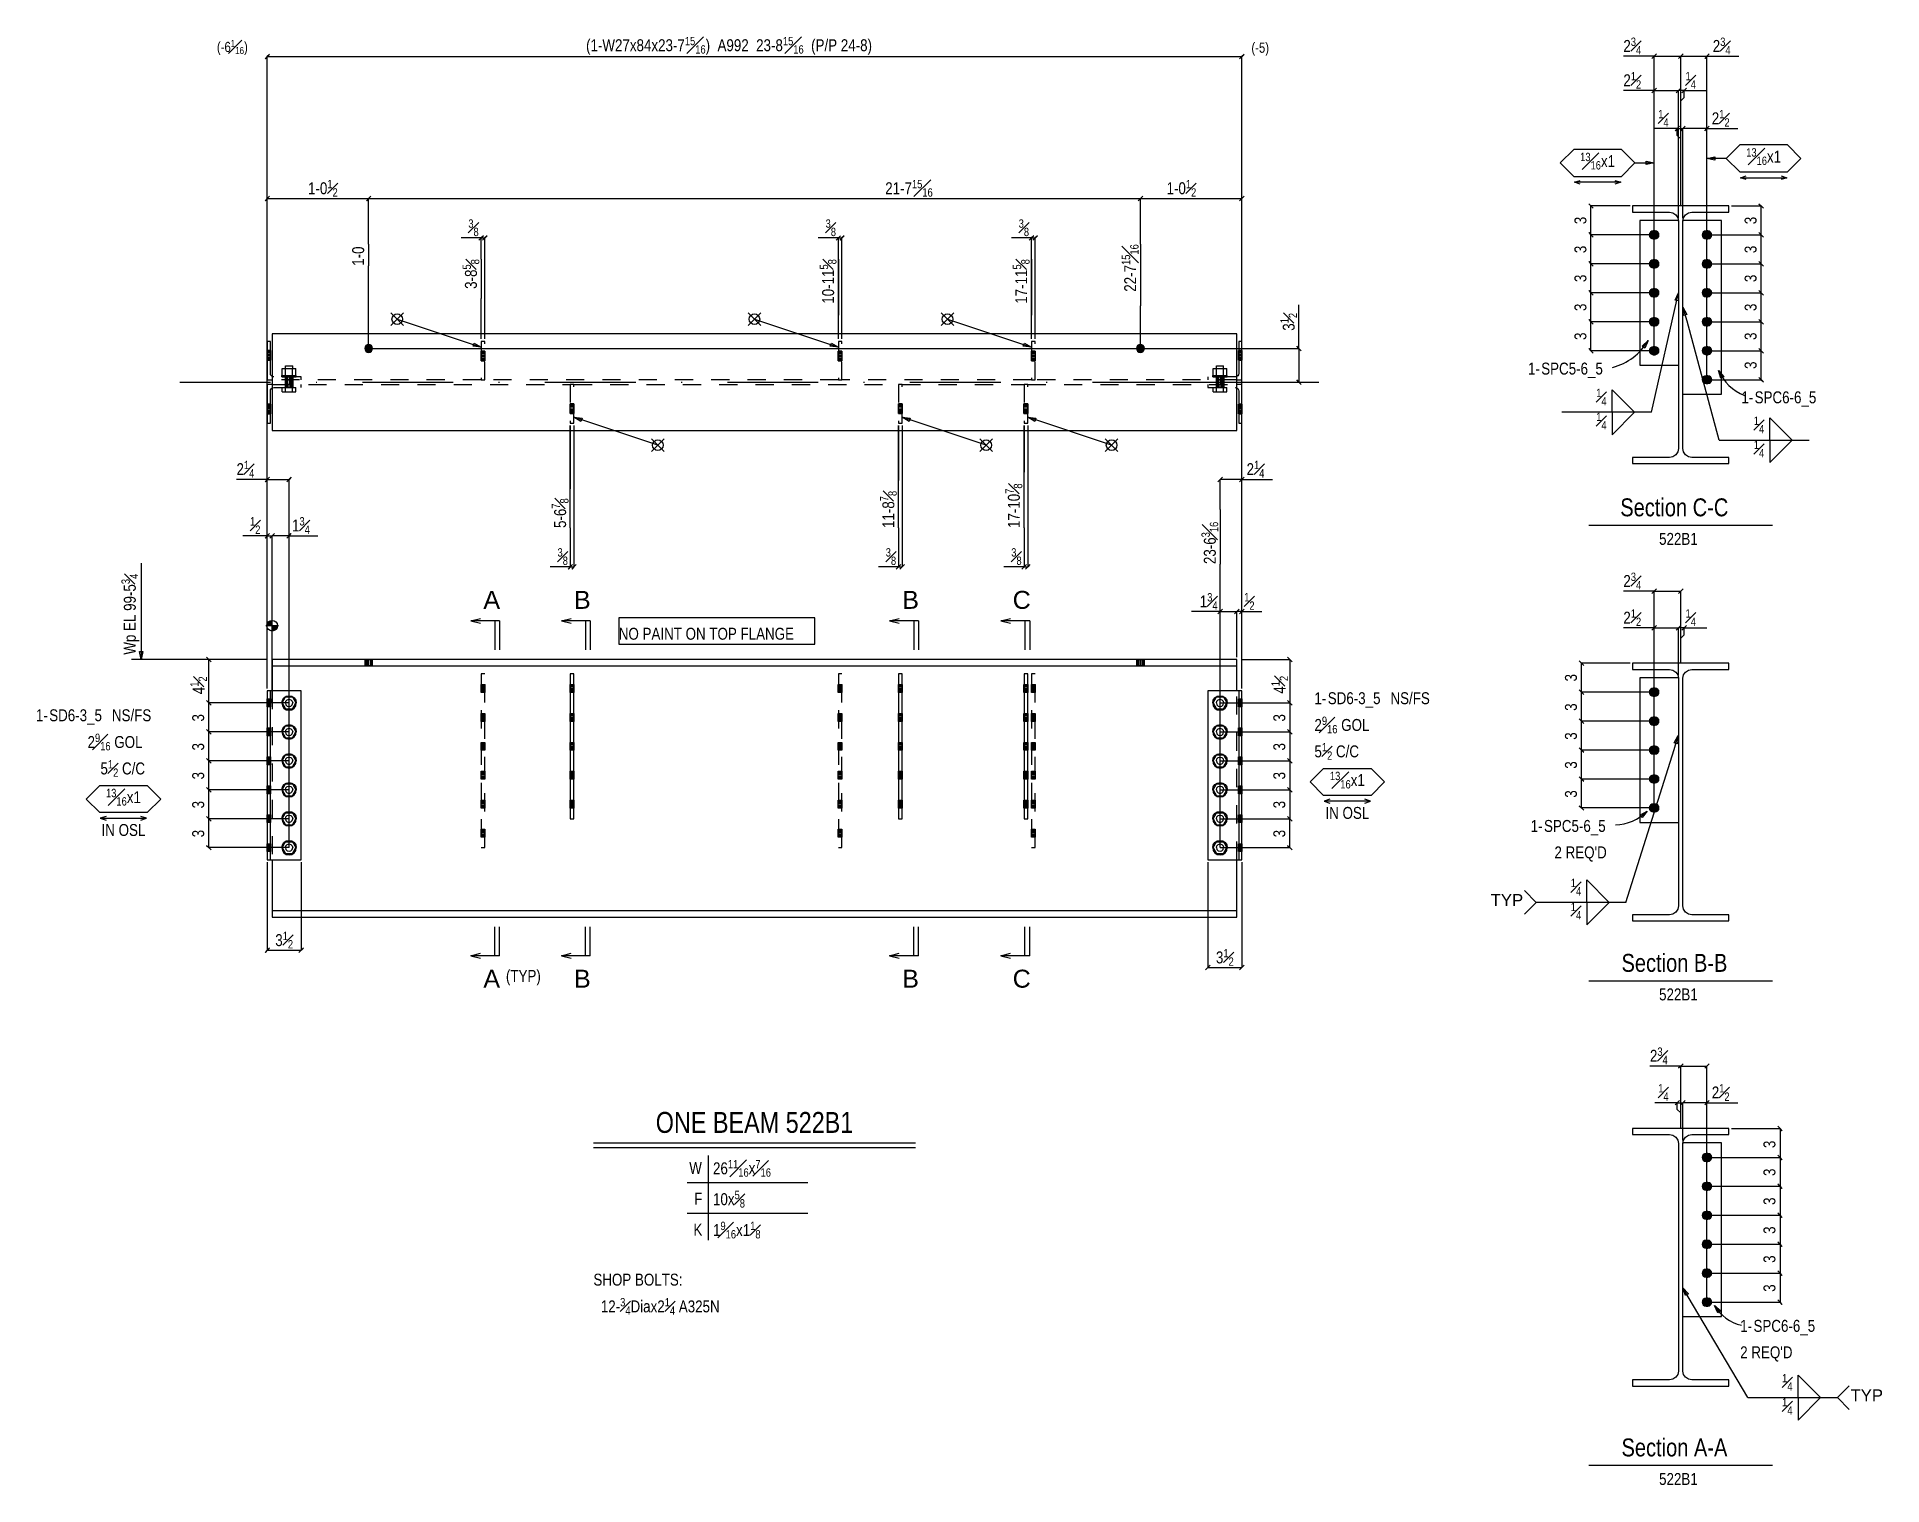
# Model space of a CAD drawing. Extents: x -19 to 172, y -89 to 62.
import ezdxf
from ezdxf.enums import TextEntityAlignment as Align

# ---------------------------------------------------------------- set-up
doc = ezdxf.new("R2010")
doc.units = 0
doc.header["$LTSCALE"] = 94.041302
doc.header["$MEASUREMENT"] = 0
doc.linetypes.add('SDS2_5', pattern=[0.04, 0.02, -0.02])
doc.linetypes.add('SDS2_6', pattern=[0.2, 0.1, -0.05, 0, -0.05])
doc.layers.get('0').update_dxf_attribs({"linetype": 'CONTINUOUS'})
for name, color, linetype in [('OUTLINE', 7, 'CONTINUOUS'), ('SYSTEM_ANNOTATION', 7, 'CONTINUOUS'), ('USER_ADJUSTED', 7, 'CONTINUOUS'), ('USER_ANNOTATION', 7, 'CONTINUOUS')]:
    doc.layers.add(name, color=color, linetype=linetype)
doc.styles.add('ARIAL', font='arial.ttf', dxfattribs={"width": 0.8, "height": 0.2})

msp = doc.modelspace()

# ---------------------------------------------------------------- texts
at = {"layer": 'SYSTEM_ANNOTATION', "color": 1, "linetype": 'CONTINUOUS', "style": 'ARIAL', "width": 0.8}
for s, height, p in [('(-5)', 1.053, (107, 59.88)), ('1-', 1.239, (135.65, 26.53)), ('SPC5-6_5', 1.239, (137.02, 26.53)), ('1-', 1.239, (157.76, 23.55)), ('SPC6-6_5', 1.239, (159.13, 23.55)), ('522B1', 1.239, (149.23, 8.88)), ('1-', 1.239, (-18.91, -9.4)), ('SD6-3_5', 1.239, (-17.53, -9.4)), (' NS/FS', 1.239, (-11.42, -9.4)), ('522B1', 1.239, (149.23, -38.33)), ('W', 1.24, (48.77, -56.31)), ('F', 1.24, (49.28, -59.51)), ('K', 1.24, (49.2, -62.71)), ('SHOP BOLTS:', 1.2386, (38.84, -67.89)), ('522B1', 1.239, (149.23, -88.55))]:
    msp.add_text(s, height=height, dxfattribs=at).set_placement(p)
for s, height, p in [('1-0', 1.239, (15.09, 37.8)), ('3', 1.24, (140.72, -8.32)), ('3', 1.24, (-1.48, -9.43)), ('3', 1.24, (110.51, -9.43)), ('3', 1.24, (140.72, -11.32)), ('3', 1.24, (-1.48, -12.43)), ('3', 1.24, (110.51, -12.43)), ('3', 1.24, (-1.48, -15.43)), ('3', 1.24, (110.51, -15.43)), ('3', 1.24, (140.72, -14.32)), ('3', 1.24, (140.72, -17.32)), ('3', 1.24, (-1.48, -18.43)), ('3', 1.24, (110.51, -18.43)), ('3', 1.24, (-1.48, -21.43)), ('3', 1.24, (110.51, -21.43)), ('3', 1.24, (161.28, -56.53)), ('3', 1.24, (161.28, -59.53)), ('3', 1.24, (161.28, -62.53)), ('3', 1.24, (161.28, -65.53)), ('3', 1.24, (161.28, -68.53))]:
    msp.add_text(s, height=height, rotation=90, dxfattribs=at).set_placement(p)
at = {"layer": 'SYSTEM_ANNOTATION', "color": 3, "linetype": 'CONTINUOUS', "style": 'ARIAL', "width": 0.8}
for s, p in [('Section C-C', (145.21, 11.84)), ('Section B-B', (145.34, -35.37)), ('Section A-A', (145.34, -85.59))]:
    msp.add_text(s, height=1.8579, dxfattribs=at).set_placement(p)
at = {"layer": 'SYSTEM_ANNOTATION', "color": 3, "linetype": 'CONTINUOUS', "style": 'ARIAL'}
for s, p in [('A', (27.44, 2.25)), ('B', (36.83, 2.25)), ('C', (82.27, 2.25)), ('A', (27.44, -37.01)), ('B', (36.83, -37.01)), ('C', (82.27, -37.01))]:
    msp.add_text(s, height=1.86, dxfattribs=at).set_placement(p)
at = {"layer": 'SYSTEM_ANNOTATION', "color": 1, "linetype": 'CONTINUOUS', "style": 'ARIAL', "width": 0.8}
msp.add_text('IN OSL', height=1.239, dxfattribs=at).set_placement((-9.84, -20.05), align=Align.TOP_CENTER)
at = {"layer": 'SYSTEM_ANNOTATION', "color": 3, "linetype": 'CONTINUOUS', "style": 'ARIAL', "width": 0.8}
msp.add_text('ONE BEAM 522B1', height=2.1676, dxfattribs=at).set_placement((55.53, -52.06), align=Align.CENTER)
at = {"layer": 'SYSTEM_ANNOTATION', "color": 1, "linetype": 'CONTINUOUS', "style": 'ARIAL'}
for s, insert, char_height, attachment_point in [('\\A1;(-6{\\H0.70x;\\S1#16;})', (-0.16, 59.64), 1.0528, 7), ('\\A1;(1-W27x84x23-7{\\H0.70x;\\S15#16;})  A992  23-8{\\H0.70x;\\S15#16;}  (P/P 24-8)', (38.08, 59.67), 1.2386, 7), ('\\A1;2{\\H0.70x;\\S3#4;}', (145.53, 59.72), 1.2386, 7), ('\\A1;2{\\H0.70x;\\S3#4;}', (154.79, 59.72), 1.2386, 7), ('\\A1;2{\\H0.70x;\\S1#2;}', (145.53, 56.16), 1.2386, 7), ('\\A1;{\\H0.70x;\\S1#4;}', (151.97, 56.16), 1.2386, 7), ('\\A1;{\\H0.70x;\\S1#4;}', (149.14, 52.22), 1.2386, 7), ('\\A1;2{\\H0.70x;\\S1#2;}', (154.69, 52.22), 1.2386, 7), ('\\A1;1-0{\\H0.70x;\\S1#2;}', (9.28, 44.97), 1.2386, 7), ('\\A1;2{\\H0.70x;\\S1#4;}', (1.87, 15.86), 1.2386, 7), ('\\A1;2{\\H0.70x;\\S1#4;}', (106.5, 15.86), 1.2386, 7), ('\\A1;1{\\H0.70x;\\S3#4;}', (7.62, 10.02), 1.2386, 7), ('\\A1;2{\\H0.70x;\\S3#4;}', (145.53, 4.27), 1.2386, 7), ('\\A1;2{\\H0.70x;\\S1#2;}', (145.53, 0.47), 1.2386, 7), ('\\A1;{\\H0.70x;\\S1#4;}', (151.97, 0.47), 1.2386, 7), ('\\A1;2{\\H0.70x;\\S9#16;} GOL', (-13.56, -12.42), 1.2386, 7), ('\\A1;5{\\H0.70x;\\S1#2;} C/C', (-12.22, -15.16), 1.2386, 7), ('\\A1;{\\H0.70x;\\S13#16;}x1', (-9.84, -17.27), 1.2386, 5), ('\\A1;2{\\H0.70x;\\S3#4;}', (148.28, -44.94), 1.2386, 7), ('\\A1;{\\H0.70x;\\S1#4;}', (149.14, -48.74), 1.2386, 7), ('\\A1;2{\\H0.70x;\\S1#2;}', (154.69, -48.74), 1.2386, 7), ('\\A1;26{\\H0.70x;\\S11#16;}x{\\H0.70x;\\S7#16;}', (51.23, -56.6), 1.2386, 7), ('\\A1;10x{\\H0.70x;\\S5#8;}', (51.23, -59.8), 1.2386, 7), ('\\A1;1{\\H0.70x;\\S9#16;}x1{\\H0.70x;\\S1#8;}', (51.23, -63), 1.2386, 7), ('\\A1;  12-{\\H0.70x;\\S3#4;}Diax2{\\H0.70x;\\S1#4;} A325N', (38.84, -70.91), 1.2386, 7)]:
    msp.add_mtext(s, dxfattribs=dict(at, insert=insert, char_height=char_height, attachment_point=attachment_point))
at = {"layer": 'SYSTEM_ANNOTATION', "color": 1, "linetype": 'CONTINUOUS', "char_height": 1.2386, "attachment_point": 7, "rotation": 90, "style": 'ARIAL'}
for s, insert in [('\\A1;3{\\H0.70x;\\S1#2;}', (111.73, 31.07)), ('\\A1;23-6{\\H0.70x;\\S3#16;}', (103.56, 6.89)), ('\\A1;Wp EL 99-5{\\H0.70x;\\S3#4;}', (-8.19, -2.5)), ('\\A1;4{\\H0.70x;\\S1#2;}', (-1.19, -6.6)), ('\\A1;4{\\H0.70x;\\S1#2;}', (110.8, -6.54))]:
    msp.add_mtext(s, dxfattribs=dict(at, insert=insert))
at = {"layer": 'USER_ADJUSTED', "color": 1, "linetype": 'CONTINUOUS', "style": 'ARIAL', "width": 0.8}
for p in [(140.72, -4.89), (161.28, -53.25)]:
    msp.add_text('3', height=1.24, rotation=90, dxfattribs=at).set_placement(p, align=Align.CENTER)
for s, p in [('1-', (135.93, -20.87)), ('SPC5-6_5', (137.31, -20.87)), ("2 REQ'D", (138.39, -23.61)), ('1-', (157.63, -72.68)), ('SPC6-6_5', (159.01, -72.68)), ("2 REQ'D", (157.63, -75.42))]:
    msp.add_text(s, height=1.239, dxfattribs=at).set_placement(p)
at = {"layer": 'USER_ADJUSTED', "color": 1, "linetype": 'CONTINUOUS', "char_height": 1.2386, "style": 'ARIAL'}
for s, insert, attachment_point in [('\\A1;{\\H0.70x;\\S13#16;}x1', (160.06, 49.12), 5), ('\\A1;{\\H0.70x;\\S13#16;}x1', (142.86, 48.65), 5), ('\\A1;21-7{\\H0.70x;\\S15#16;}', (71.53, 44.97), 8), ('\\A1;1-0{\\H0.70x;\\S1#2;}', (99.75, 44.97), 8), ('\\A1;{\\H0.70x;\\S1#4;}', (143.8, 23.33), 9), ('\\A1;{\\H0.70x;\\S1#4;}', (143.8, 22.58), 3), ('\\A1;{\\H0.70x;\\S1#4;}', (160.12, 20.45), 9), ('\\A1;{\\H0.70x;\\S1#4;}', (160.12, 19.69), 3), ('\\A1;{\\H0.70x;\\S1#2;}', (4.35, 10.02), 9)]:
    msp.add_mtext(s, dxfattribs=dict(at, insert=insert, attachment_point=attachment_point))
at = {"layer": 'USER_ADJUSTED', "color": 1, "linetype": 'CONTINUOUS', "insert": (95.31, 40.04), "char_height": 1.2386, "attachment_point": 9, "rotation": 90, "style": 'ARIAL'}
msp.add_mtext('\\A1;22-7{\\H0.70x;\\S15#16;}', dxfattribs=at)
at = {"layer": 'USER_ANNOTATION', "color": 1, "linetype": 'CONTINUOUS', "style": 'ARIAL', "width": 0.8}
for p in [(141.7, 42.5), (159.33, 42.5), (141.7, 39.5), (159.33, 39.5), (141.7, 36.5), (159.33, 36.5), (141.7, 33.5), (159.33, 33.5), (141.7, 30.5), (159.33, 30.5), (159.33, 27.5)]:
    msp.add_text('3', height=1.24, rotation=90, dxfattribs=at).set_placement(p, align=Align.CENTER)
at = {"layer": 'USER_ANNOTATION', "color": 3, "linetype": 'CONTINUOUS', "style": 'ARIAL'}
for p in [(70.83, 2.25), (70.83, -37.01)]:
    msp.add_text('B', height=1.86, dxfattribs=at).set_placement(p)
at = {"layer": 'USER_ANNOTATION', "color": 1, "linetype": 'CONTINUOUS', "style": 'ARIAL', "width": 0.8}
for s, height, p in [('NO PAINT ON TOP FLANGE', 1.2386, (41.47, -0.95)), ('1-', 1.239, (113.53, -7.63)), ('SD6-3_5', 1.239, (114.91, -7.63)), (' NS/FS', 1.239, (121.02, -7.63)), ('(TYP)', 1.239, (29.78, -36.41))]:
    msp.add_text(s, height=height, dxfattribs=at).set_placement(p)
msp.add_text('IN OSL', height=1.239, dxfattribs=at).set_placement((116.94, -18.28), align=Align.TOP_CENTER)
at = {"layer": 'USER_ANNOTATION', "color": 1, "linetype": 'CONTINUOUS', "style": 'ARIAL'}
msp.add_text('TYP', height=1.239, dxfattribs=at).set_placement((135.15, -27.93), align=Align.MIDDLE_RIGHT)
msp.add_text('TYP', height=1.239, dxfattribs=at).set_placement((169.06, -79.26), align=Align.MIDDLE_LEFT)
at = {"layer": 'USER_ANNOTATION', "color": 1, "linetype": 'CONTINUOUS', "char_height": 1.2386, "style": 'ARIAL'}
for s, insert, attachment_point in [('\\A1;{\\H0.70x;\\S3#8;}', (26.96, 40.88), 9), ('\\A1;{\\H0.70x;\\S3#8;}', (63.97, 40.88), 9), ('\\A1;{\\H0.70x;\\S3#8;}', (83.97, 40.88), 9), ('\\A1;{\\H0.70x;\\S3#8;}', (36.2, 6.8), 9), ('\\A1;{\\H0.70x;\\S3#8;}', (70.2, 6.8), 9), ('\\A1;{\\H0.70x;\\S3#8;}', (83.2, 6.8), 9), ('\\A1;1{\\H0.70x;\\S3#4;}', (103.5, 2.15), 9), ('\\A1;{\\H0.70x;\\S1#2;}', (106.25, 2.15), 7), ('\\A1;2{\\H0.70x;\\S9#16;} GOL', (113.53, -10.65), 7), ('\\A1;5{\\H0.70x;\\S1#2;} C/C', (113.53, -13.39), 7), ('\\A1;{\\H0.70x;\\S13#16;}x1', (116.94, -15.5), 5), ('\\A1;{\\H0.70x;\\S1#4;}', (141.16, -27.46), 9), ('\\A1;{\\H0.70x;\\S1#4;}', (141.16, -28.21), 3), ('\\A1;3{\\H0.70x;\\S1#2;}', (6.81, -32.95), 8), ('\\A1;3{\\H0.70x;\\S1#2;}', (104.25, -34.74), 8), ('\\A1;{\\H0.70x;\\S1#4;}', (163.05, -78.78), 9), ('\\A1;{\\H0.70x;\\S1#4;}', (163.05, -79.53), 3)]:
    msp.add_mtext(s, dxfattribs=dict(at, insert=insert, attachment_point=attachment_point))
at = {"layer": 'USER_ANNOTATION', "color": 1, "linetype": 'CONTINUOUS', "char_height": 1.2386, "rotation": 90, "style": 'ARIAL'}
for s, insert, attachment_point in [('\\A1;3-8{\\H0.70x;\\S5#8;}', (27.02, 38.49), 9), ('\\A1;10-11{\\H0.70x;\\S5#8;}', (64.02, 38.49), 9), ('\\A1;17-11{\\H0.70x;\\S5#8;}', (84.02, 38.49), 9), ('\\A1;5-6{\\H0.70x;\\S7#8;}', (36.26, 10.63), 7), ('\\A1;11-8{\\H0.70x;\\S7#8;}', (70.26, 10.63), 7), ('\\A1;17-10{\\H0.70x;\\S7#8;}', (83.26, 10.63), 7)]:
    msp.add_mtext(s, dxfattribs=dict(at, insert=insert, attachment_point=attachment_point))

# ---------------------------------------------------------------- hatches: boundary and pattern name
for points in [[(148.82, 40.59), (148.97, 40.63), (149.1, 40.71), (149.19, 40.85), (149.22, 41), (149.19, 41.16), (149.1, 41.29), (148.97, 41.38), (148.82, 41.41), (148.63, 41.41), (148.47, 41.38), (148.34, 41.29), (148.25, 41.16), (148.22, 41), (148.25, 40.85), (148.34, 40.71), (148.47, 40.63), (148.63, 40.59), (148.82, 40.59)], [(154.29, 40.59), (154.44, 40.63), (154.57, 40.71), (154.66, 40.85), (154.69, 41), (154.66, 41.16), (154.57, 41.29), (154.44, 41.38), (154.29, 41.41), (154.1, 41.41), (153.94, 41.38), (153.81, 41.29), (153.72, 41.16), (153.69, 41), (153.72, 40.85), (153.81, 40.71), (153.94, 40.63), (154.1, 40.59), (154.29, 40.59)], [(148.82, 37.59), (148.97, 37.63), (149.1, 37.71), (149.19, 37.85), (149.22, 38), (149.19, 38.16), (149.1, 38.29), (148.97, 38.38), (148.82, 38.41), (148.63, 38.41), (148.47, 38.38), (148.34, 38.29), (148.25, 38.16), (148.22, 38), (148.25, 37.85), (148.34, 37.71), (148.47, 37.63), (148.63, 37.59), (148.82, 37.59)], [(154.29, 37.59), (154.44, 37.63), (154.57, 37.71), (154.66, 37.85), (154.69, 38), (154.66, 38.16), (154.57, 38.29), (154.44, 38.38), (154.29, 38.41), (154.1, 38.41), (153.94, 38.38), (153.81, 38.29), (153.72, 38.16), (153.69, 38), (153.72, 37.85), (153.81, 37.71), (153.94, 37.63), (154.1, 37.59), (154.29, 37.59)], [(148.82, 34.59), (148.97, 34.63), (149.1, 34.71), (149.19, 34.85), (149.22, 35), (149.19, 35.16), (149.1, 35.29), (148.97, 35.38), (148.82, 35.41), (148.63, 35.41), (148.47, 35.38), (148.34, 35.29), (148.25, 35.16), (148.22, 35), (148.25, 34.85), (148.34, 34.71), (148.47, 34.63), (148.63, 34.59), (148.82, 34.59)], [(154.29, 34.59), (154.44, 34.63), (154.57, 34.71), (154.66, 34.85), (154.69, 35), (154.66, 35.16), (154.57, 35.29), (154.44, 35.38), (154.29, 35.41), (154.1, 35.41), (153.94, 35.38), (153.81, 35.29), (153.72, 35.16), (153.69, 35), (153.72, 34.85), (153.81, 34.71), (153.94, 34.63), (154.1, 34.59), (154.29, 34.59)], [(148.82, 31.59), (148.97, 31.63), (149.1, 31.71), (149.19, 31.85), (149.22, 32), (149.19, 32.16), (149.1, 32.29), (148.97, 32.38), (148.82, 32.41), (148.63, 32.41), (148.47, 32.38), (148.34, 32.29), (148.25, 32.16), (148.22, 32), (148.25, 31.85), (148.34, 31.71), (148.47, 31.63), (148.63, 31.59), (148.82, 31.59)], [(154.29, 31.59), (154.44, 31.63), (154.57, 31.71), (154.66, 31.85), (154.69, 32), (154.66, 32.16), (154.57, 32.29), (154.44, 32.38), (154.29, 32.41), (154.1, 32.41), (153.94, 32.38), (153.81, 32.29), (153.72, 32.16), (153.69, 32), (153.72, 31.85), (153.81, 31.71), (153.94, 31.63), (154.1, 31.59), (154.29, 31.59)], [(15.56, 29.64), (15.41, 29.61), (15.28, 29.53), (15.19, 29.39), (15.16, 29.24), (15.19, 29.08), (15.28, 28.95), (15.41, 28.86), (15.56, 28.83), (15.72, 28.86), (15.85, 28.95), (15.94, 29.08), (15.97, 29.24), (15.94, 29.39), (15.85, 29.53), (15.72, 29.61), (15.56, 29.64)], [(95.5, 29.64), (95.34, 29.61), (95.21, 29.53), (95.12, 29.39), (95.09, 29.24), (95.12, 29.08), (95.21, 28.95), (95.34, 28.86), (95.5, 28.83), (95.66, 28.86), (95.79, 28.95), (95.88, 29.08), (95.91, 29.24), (95.88, 29.39), (95.79, 29.53), (95.66, 29.61), (95.5, 29.64)], [(148.82, 28.59), (148.97, 28.63), (149.1, 28.71), (149.19, 28.85), (149.22, 29), (149.19, 29.16), (149.1, 29.29), (148.97, 29.38), (148.82, 29.41), (148.63, 29.41), (148.47, 29.38), (148.34, 29.29), (148.25, 29.16), (148.22, 29), (148.25, 28.85), (148.34, 28.71), (148.47, 28.63), (148.63, 28.59), (148.82, 28.59)], [(154.29, 28.59), (154.44, 28.63), (154.57, 28.71), (154.66, 28.85), (154.69, 29), (154.66, 29.16), (154.57, 29.29), (154.44, 29.38), (154.29, 29.41), (154.1, 29.41), (153.94, 29.38), (153.81, 29.29), (153.72, 29.16), (153.69, 29), (153.72, 28.85), (153.81, 28.71), (153.94, 28.63), (154.1, 28.59), (154.29, 28.59)], [(154.29, 25.59), (154.44, 25.63), (154.57, 25.71), (154.66, 25.85), (154.69, 26), (154.66, 26.16), (154.57, 26.29), (154.44, 26.38), (154.29, 26.41), (154.1, 26.41), (153.94, 26.38), (153.81, 26.29), (153.72, 26.16), (153.69, 26), (153.72, 25.85), (153.81, 25.71), (153.94, 25.63), (154.1, 25.59), (154.29, 25.59)], [(148.82, -6.79), (148.97, -6.76), (149.1, -6.68), (149.19, -6.54), (149.22, -6.39), (149.19, -6.23), (149.1, -6.1), (148.97, -6.01), (148.82, -5.98), (148.63, -5.98), (148.47, -6.01), (148.34, -6.1), (148.25, -6.23), (148.22, -6.39), (148.25, -6.54), (148.34, -6.68), (148.47, -6.76), (148.63, -6.79), (148.82, -6.79)], [(148.82, -9.79), (148.97, -9.76), (149.1, -9.68), (149.19, -9.54), (149.22, -9.39), (149.19, -9.23), (149.1, -9.1), (148.97, -9.01), (148.82, -8.98), (148.63, -8.98), (148.47, -9.01), (148.34, -9.1), (148.25, -9.23), (148.22, -9.39), (148.25, -9.54), (148.34, -9.68), (148.47, -9.76), (148.63, -9.79), (148.82, -9.79)], [(148.82, -12.79), (148.97, -12.76), (149.1, -12.68), (149.19, -12.54), (149.22, -12.39), (149.19, -12.23), (149.1, -12.1), (148.97, -12.01), (148.82, -11.98), (148.63, -11.98), (148.47, -12.01), (148.34, -12.1), (148.25, -12.23), (148.22, -12.39), (148.25, -12.54), (148.34, -12.68), (148.47, -12.76), (148.63, -12.79), (148.82, -12.79)], [(148.82, -15.79), (148.97, -15.76), (149.1, -15.68), (149.19, -15.54), (149.22, -15.39), (149.19, -15.23), (149.1, -15.1), (148.97, -15.01), (148.82, -14.98), (148.63, -14.98), (148.47, -15.01), (148.34, -15.1), (148.25, -15.23), (148.22, -15.39), (148.25, -15.54), (148.34, -15.68), (148.47, -15.76), (148.63, -15.79), (148.82, -15.79)], [(148.82, -18.79), (148.97, -18.76), (149.1, -18.68), (149.19, -18.54), (149.22, -18.39), (149.19, -18.23), (149.1, -18.1), (148.97, -18.01), (148.82, -17.98), (148.63, -17.98), (148.47, -18.01), (148.34, -18.1), (148.25, -18.23), (148.22, -18.39), (148.25, -18.54), (148.34, -18.68), (148.47, -18.76), (148.63, -18.79), (148.82, -18.79)], [(154.29, -55.01), (154.44, -54.98), (154.57, -54.89), (154.66, -54.76), (154.69, -54.6), (154.66, -54.45), (154.57, -54.31), (154.44, -54.23), (154.29, -54.2), (154.1, -54.2), (153.94, -54.23), (153.81, -54.31), (153.72, -54.45), (153.69, -54.6), (153.72, -54.76), (153.81, -54.89), (153.94, -54.98), (154.1, -55.01), (154.29, -55.01)], [(154.29, -58.01), (154.44, -57.98), (154.57, -57.89), (154.66, -57.76), (154.69, -57.6), (154.66, -57.45), (154.57, -57.31), (154.44, -57.23), (154.29, -57.2), (154.1, -57.2), (153.94, -57.23), (153.81, -57.31), (153.72, -57.45), (153.69, -57.6), (153.72, -57.76), (153.81, -57.89), (153.94, -57.98), (154.1, -58.01), (154.29, -58.01)], [(154.29, -61.01), (154.44, -60.98), (154.57, -60.89), (154.66, -60.76), (154.69, -60.6), (154.66, -60.45), (154.57, -60.31), (154.44, -60.23), (154.29, -60.2), (154.1, -60.2), (153.94, -60.23), (153.81, -60.31), (153.72, -60.45), (153.69, -60.6), (153.72, -60.76), (153.81, -60.89), (153.94, -60.98), (154.1, -61.01), (154.29, -61.01)], [(154.29, -64.01), (154.44, -63.98), (154.57, -63.89), (154.66, -63.76), (154.69, -63.6), (154.66, -63.45), (154.57, -63.31), (154.44, -63.23), (154.29, -63.2), (154.1, -63.2), (153.94, -63.23), (153.81, -63.31), (153.72, -63.45), (153.69, -63.6), (153.72, -63.76), (153.81, -63.89), (153.94, -63.98), (154.1, -64.01), (154.29, -64.01)], [(154.29, -67.01), (154.44, -66.98), (154.57, -66.89), (154.66, -66.76), (154.69, -66.6), (154.66, -66.45), (154.57, -66.31), (154.44, -66.23), (154.29, -66.2), (154.1, -66.2), (153.94, -66.23), (153.81, -66.31), (153.72, -66.45), (153.69, -66.6), (153.72, -66.76), (153.81, -66.89), (153.94, -66.98), (154.1, -67.01), (154.29, -67.01)], [(154.29, -70.01), (154.44, -69.98), (154.57, -69.89), (154.66, -69.76), (154.69, -69.6), (154.66, -69.45), (154.57, -69.31), (154.44, -69.23), (154.29, -69.2), (154.1, -69.2), (153.94, -69.23), (153.81, -69.31), (153.72, -69.45), (153.69, -69.6), (153.72, -69.76), (153.81, -69.89), (153.94, -69.98), (154.1, -70.01), (154.29, -70.01)]]:
    msp.add_hatch(color=3).paths.add_polyline_path(points, flags=16)

# ---------------------------------------------------------------- linework, layer by layer
at = {"layer": 'OUTLINE', "color": 2, "linetype": 'CONTINUOUS'}
for p, q in [((156.47, 44), (146.47, 44)), ((146.47, 44), (146.47, 43.36)), ((156.47, 43.36), (156.47, 44)), ((146.47, 43.36), (150.32, 43.36)), ((147.24, 42.5), (147.24, 27.5)), ((151.23, 42.5), (147.24, 42.5)), ((150.32, 43.36), (150.67, 43.29)), ((150.67, 43.29), (150.97, 43.09)), ((150.97, 43.09), (151.17, 42.79)), ((151.17, 42.79), (151.24, 42.44)), ((151.24, 42.44), (151.24, 18.86)), ((151.7, 42.44), (151.77, 42.79)), ((151.7, 18.86), (151.7, 42.44)), ((155.7, 42.5), (151.71, 42.5)), ((151.77, 42.79), (151.97, 43.09)), ((151.97, 43.09), (152.27, 43.29)), ((152.27, 43.29), (152.62, 43.36)), ((152.62, 43.36), (156.47, 43.36)), ((155.7, 24.5), (155.7, 42.5)), ((105.5, 30.74), (5.56, 30.74)), ((5.56, 30.74), (5.56, 20.74)), ((105.5, 20.74), (105.5, 30.74)), ((5.38, 29.97), (5.06, 29.97)), ((5.06, 29.97), (5.06, 25.97)), ((5.06, 29.03), (5.06, 29.03)), ((5.38, 26.66), (5.38, 29.97)), ((5.38, 29.03), (5.38, 29.03)), ((27.21, 28.96), (27.21, 28.96)), ((27.59, 28.96), (27.59, 28.96)), ((64.22, 28.96), (64.21, 28.96)), ((64.59, 28.96), (64.59, 28.96)), ((84.22, 28.96), (84.21, 28.96)), ((84.59, 28.96), (84.59, 28.96)), ((105.69, 29.03), (105.68, 29.03)), ((106, 29.97), (105.69, 29.97)), ((105.69, 29.97), (105.69, 26.66)), ((106, 25.97), (106, 29.97)), ((106, 29.03), (106, 29.03)), ((5.06, 28.03), (5.06, 28.03)), ((5.38, 28.03), (5.38, 28.03)), ((27.21, 27.96), (27.21, 27.96)), ((27.59, 27.96), (27.59, 27.96)), ((64.21, 27.96), (64.22, 27.96)), ((64.59, 27.96), (64.59, 27.96)), ((84.21, 27.96), (84.22, 27.96)), ((84.59, 27.96), (84.59, 27.96)), ((105.68, 28.03), (105.69, 28.03)), ((106, 28.03), (106, 28.03)), ((147.24, 27.5), (151.24, 27.5)), ((5.06, 25.97), (5.56, 25.97)), ((5.06, 25.51), (5.06, 21.51)), ((5.56, 25.51), (5.06, 25.51)), ((5.4, 26.51), (5.38, 26.66)), ((5.38, 24.82), (5.4, 24.96)), ((5.48, 26.39), (5.4, 26.51)), ((5.4, 24.96), (5.48, 25.09)), ((5.56, 26.34), (5.48, 26.39)), ((5.48, 25.09), (5.56, 25.14)), ((6.91, 26.29), (6.91, 26.28)), ((6.91, 25.97), (6.91, 25.97)), ((6.91, 25.97), (6.91, 25.96)), ((6.91, 25.51), (6.91, 25.5)), ((6.91, 25.51), (6.91, 25.51)), ((6.91, 25.2), (6.91, 25.19)), ((7.72, 26.28), (7.72, 26.29)), ((7.72, 25.97), (7.72, 25.97)), ((7.72, 25.96), (7.72, 25.97)), ((7.72, 25.5), (7.72, 25.51)), ((7.72, 25.51), (7.72, 25.51)), ((7.72, 25.19), (7.72, 25.2)), ((103.34, 26.29), (103.34, 26.28)), ((103.34, 25.97), (103.34, 25.97)), ((103.34, 25.97), (103.34, 25.96)), ((103.34, 25.51), (103.34, 25.5)), ((103.34, 25.51), (103.34, 25.51)), ((103.34, 25.2), (103.34, 25.19)), ((104.16, 26.28), (104.16, 26.29)), ((104.16, 25.97), (104.16, 25.97)), ((104.16, 25.96), (104.16, 25.97)), ((104.16, 25.5), (104.16, 25.51)), ((104.16, 25.51), (104.16, 25.51)), ((104.16, 25.19), (104.16, 25.2)), ((105.58, 26.39), (105.5, 26.34)), ((105.5, 25.97), (106, 25.97)), ((106, 25.51), (105.5, 25.51)), ((105.5, 25.14), (105.58, 25.09)), ((105.66, 26.51), (105.58, 26.39)), ((105.58, 25.09), (105.66, 24.96)), ((105.69, 26.66), (105.66, 26.51)), ((105.66, 24.96), (105.69, 24.82)), ((106, 21.51), (106, 25.51)), ((5.06, 23.45), (5.06, 23.45)), ((5.38, 21.51), (5.38, 24.82)), ((5.38, 23.45), (5.38, 23.45)), ((36.45, 23.49), (36.45, 23.49)), ((36.83, 23.49), (36.83, 23.49)), ((70.45, 23.49), (70.44, 23.49)), ((70.83, 23.49), (70.83, 23.49)), ((83.45, 23.49), (83.44, 23.49)), ((83.83, 23.49), (83.83, 23.49)), ((105.69, 23.45), (105.68, 23.45)), ((105.69, 24.82), (105.69, 21.51)), ((106, 23.45), (106, 23.45)), ((151.7, 24.5), (155.7, 24.5)), ((5.06, 22.45), (5.06, 22.45)), ((5.06, 21.51), (5.38, 21.51)), ((5.38, 22.45), (5.38, 22.45)), ((36.45, 22.49), (36.45, 22.49)), ((36.83, 22.49), (36.83, 22.49)), ((70.44, 22.49), (70.45, 22.49)), ((70.83, 22.49), (70.83, 22.49)), ((83.44, 22.49), (83.45, 22.49)), ((83.83, 22.49), (83.83, 22.49)), ((105.68, 22.45), (105.69, 22.45)), ((105.69, 21.51), (106, 21.51)), ((106, 22.45), (106, 22.45)), ((5.56, 20.74), (105.5, 20.74)), ((150.32, 17.94), (146.47, 17.94)), ((146.47, 17.94), (146.47, 17.3)), ((146.47, 17.3), (156.47, 17.3)), ((150.67, 18.01), (150.32, 17.94)), ((150.97, 18.21), (150.67, 18.01)), ((151.17, 18.51), (150.97, 18.21)), ((151.24, 18.86), (151.17, 18.51)), ((151.77, 18.51), (151.7, 18.86)), ((151.97, 18.21), (151.77, 18.51)), ((152.27, 18.01), (151.97, 18.21)), ((152.62, 17.94), (152.27, 18.01)), ((156.47, 17.94), (152.62, 17.94)), ((156.47, 17.3), (156.47, 17.94)), ((105.5, -3), (5.56, -3)), ((5.56, -3), (5.56, -3.64)), ((5.56, -3.64), (105.5, -3.64)), ((5.56, -3.64), (5.56, -3.71)), ((5.56, -3.71), (5.56, -3.91)), ((15.16, -3), (15.16, -3)), ((15.16, -3.64), (15.16, -3.65)), ((15.97, -3), (15.97, -3)), ((15.97, -3.65), (15.97, -3.64)), ((95.09, -3), (95.09, -3)), ((95.09, -3.64), (95.09, -3.65)), ((95.91, -3), (95.91, -3)), ((95.91, -3.65), (95.91, -3.64)), ((105.5, -3.64), (105.5, -3)), ((105.5, -3.71), (105.5, -3.64)), ((105.5, -3.91), (105.5, -3.71)), ((156.47, -3.39), (146.47, -3.39)), ((146.47, -3.39), (146.47, -4.03)), ((156.47, -4.03), (156.47, -3.39)), ((5.56, -3.91), (5.56, -4.21)), ((5.56, -4.21), (5.56, -4.56)), ((5.56, -4.56), (5.56, -6.25)), ((36.83, -4.5), (36.45, -4.5)), ((36.45, -4.5), (36.45, -19.5)), ((36.83, -19.5), (36.83, -4.5)), ((70.83, -4.5), (70.45, -4.5)), ((70.45, -4.5), (70.45, -19.5)), ((70.83, -19.5), (70.83, -4.5)), ((83.83, -4.5), (83.45, -4.5)), ((83.45, -4.5), (83.45, -19.5)), ((83.83, -19.5), (83.83, -4.5)), ((105.5, -4.21), (105.5, -3.91)), ((105.5, -4.56), (105.5, -4.21)), ((105.5, -6.25), (105.5, -4.56)), ((146.47, -4.03), (150.32, -4.03)), ((147.24, -4.89), (147.24, -19.89)), ((151.23, -4.89), (147.24, -4.89)), ((150.32, -4.03), (150.67, -4.1)), ((150.67, -4.1), (150.97, -4.3)), ((150.97, -4.3), (151.17, -4.6)), ((151.17, -4.6), (151.24, -4.95)), ((151.24, -4.95), (151.24, -28.53)), ((151.7, -4.95), (151.77, -4.6)), ((151.7, -28.53), (151.7, -4.95)), ((151.77, -4.6), (151.97, -4.3)), ((151.97, -4.3), (152.27, -4.1)), ((152.27, -4.1), (152.62, -4.03)), ((152.62, -4.03), (156.47, -4.03)), ((5.06, -6.25), (5.06, -23.75)), ((5.38, -6.25), (5.06, -6.25)), ((5.38, -23.75), (5.38, -6.25)), ((5.4, -6.25), (5.38, -6.25)), ((5.48, -6.25), (5.4, -6.25)), ((5.61, -6.25), (5.48, -6.25)), ((5.75, -6.25), (5.61, -6.25)), ((8.56, -6.25), (5.75, -6.25)), ((8.56, -23.75), (8.56, -6.25)), ((105.31, -6.25), (102.5, -6.25)), ((102.5, -6.25), (102.5, -23.75)), ((105.46, -6.25), (105.31, -6.25)), ((105.58, -6.25), (105.46, -6.25)), ((105.66, -6.25), (105.58, -6.25)), ((105.69, -6.25), (105.66, -6.25)), ((106, -6.25), (105.69, -6.25)), ((105.69, -6.25), (105.69, -23.75)), ((106, -23.75), (106, -6.25)), ((36.45, -19.5), (36.83, -19.5)), ((70.45, -19.5), (70.83, -19.5)), ((83.45, -19.5), (83.83, -19.5)), ((147.24, -19.89), (151.24, -19.89)), ((5.06, -23.75), (5.38, -23.75)), ((5.38, -23.75), (5.4, -23.75)), ((5.4, -23.75), (5.48, -23.75)), ((5.48, -23.75), (5.61, -23.75)), ((5.56, -23.75), (5.56, -28.14)), ((5.61, -23.75), (5.75, -23.75)), ((5.75, -23.75), (8.56, -23.75)), ((102.5, -23.75), (105.31, -23.75)), ((105.31, -23.75), (105.46, -23.75)), ((105.46, -23.75), (105.58, -23.75)), ((105.5, -28.14), (105.5, -23.75)), ((105.58, -23.75), (105.66, -23.75)), ((105.66, -23.75), (105.69, -23.75)), ((105.69, -23.75), (106, -23.75)), ((5.56, -28.14), (5.56, -28.49)), ((5.56, -28.49), (5.56, -28.79)), ((105.5, -28.49), (105.5, -28.14)), ((105.5, -28.79), (105.5, -28.49)), ((151.24, -28.53), (151.17, -28.88)), ((151.77, -28.88), (151.7, -28.53)), ((5.56, -28.79), (5.56, -28.99)), ((5.56, -28.99), (5.56, -29.06)), ((105.5, -29.06), (5.56, -29.06)), ((5.56, -29.06), (5.56, -29.7)), ((5.56, -29.7), (105.5, -29.7)), ((105.5, -28.99), (105.5, -28.79)), ((105.5, -29.06), (105.5, -28.99)), ((105.5, -29.7), (105.5, -29.06)), ((150.32, -29.45), (146.47, -29.45)), ((146.47, -29.45), (146.47, -30.09)), ((146.47, -30.09), (156.47, -30.09)), ((150.67, -29.38), (150.32, -29.45)), ((150.97, -29.18), (150.67, -29.38)), ((151.17, -28.88), (150.97, -29.18)), ((151.97, -29.18), (151.77, -28.88)), ((152.27, -29.38), (151.97, -29.18)), ((152.62, -29.45), (152.27, -29.38)), ((156.47, -29.45), (152.62, -29.45)), ((156.47, -30.09), (156.47, -29.45)), ((156.47, -51.6), (146.47, -51.6)), ((146.47, -51.6), (146.47, -52.24)), ((156.47, -52.24), (156.47, -51.6)), ((146.47, -52.24), (150.32, -52.24)), ((150.32, -52.24), (150.67, -52.31)), ((150.67, -52.31), (150.97, -52.51)), ((150.97, -52.51), (151.17, -52.81)), ((151.17, -52.81), (151.24, -53.16)), ((151.24, -53.16), (151.24, -76.74)), ((151.7, -53.16), (151.77, -52.81)), ((151.7, -76.74), (151.7, -53.16)), ((155.7, -53.1), (151.71, -53.1)), ((151.77, -52.81), (151.97, -52.51)), ((151.97, -52.51), (152.27, -52.31)), ((152.27, -52.31), (152.62, -52.24)), ((152.62, -52.24), (156.47, -52.24)), ((155.7, -71.1), (155.7, -53.1)), ((151.7, -71.1), (155.7, -71.1)), ((150.32, -77.66), (146.47, -77.66)), ((146.47, -77.66), (146.47, -78.3)), ((146.47, -78.3), (156.47, -78.3)), ((150.67, -77.59), (150.32, -77.66)), ((150.97, -77.39), (150.67, -77.59)), ((151.17, -77.09), (150.97, -77.39)), ((151.24, -76.74), (151.17, -77.09)), ((151.77, -77.09), (151.7, -76.74)), ((151.97, -77.39), (151.77, -77.09)), ((152.27, -77.59), (151.97, -77.39)), ((152.62, -77.66), (152.27, -77.59)), ((156.47, -77.66), (152.62, -77.66)), ((156.47, -78.3), (156.47, -77.66))]:
    msp.add_line(p, q, dxfattribs=at)
at = {"layer": 'OUTLINE', "color": 1, "linetype": 'SDS2_5'}
for p, q in [((151.24, 42.5), (151.23, 42.5)), ((151.24, 42.44), (151.24, 42.5)), ((151.7, 42.5), (151.7, 42.44)), ((151.71, 42.5), (151.7, 42.5)), ((5.06, 29), (5.06, 29.03)), ((5.38, 29.03), (5.06, 29.03)), ((5.06, 28.91), (5.06, 29)), ((5.06, 29), (5.06, 29)), ((5.06, 29), (5.38, 29)), ((5.06, 28.78), (5.06, 28.91)), ((5.06, 28.91), (5.06, 28.91)), ((5.06, 28.91), (5.38, 28.91)), ((5.06, 28.62), (5.06, 28.78)), ((5.06, 28.78), (5.06, 28.78)), ((5.06, 28.78), (5.38, 28.78)), ((5.38, 29.03), (5.38, 29)), ((5.38, 29), (5.38, 29)), ((5.38, 29), (5.38, 28.91)), ((5.38, 28.91), (5.38, 28.91)), ((5.38, 28.91), (5.38, 28.78)), ((5.38, 28.78), (5.38, 28.78)), ((5.38, 28.78), (5.38, 28.62)), ((27.59, 29.97), (27.21, 29.97)), ((27.21, 29.97), (27.21, 25.97)), ((27.59, 28.96), (27.21, 28.96)), ((27.21, 28.93), (27.21, 28.96)), ((27.21, 28.93), (27.21, 28.93)), ((27.21, 28.93), (27.59, 28.93)), ((27.21, 28.84), (27.21, 28.93)), ((27.21, 28.84), (27.21, 28.84)), ((27.21, 28.84), (27.59, 28.84)), ((27.21, 28.71), (27.21, 28.84)), ((27.21, 28.71), (27.21, 28.71)), ((27.21, 28.71), (27.59, 28.71)), ((27.21, 28.55), (27.21, 28.71)), ((27.59, 25.97), (27.59, 29.97)), ((27.59, 28.96), (27.59, 28.93)), ((27.59, 28.93), (27.59, 28.93)), ((27.59, 28.93), (27.59, 28.84)), ((27.59, 28.84), (27.59, 28.84)), ((27.59, 28.84), (27.59, 28.71)), ((27.59, 28.71), (27.59, 28.71)), ((27.59, 28.71), (27.59, 28.55)), ((64.21, 28.93), (64.21, 28.96)), ((64.21, 28.93), (64.22, 28.93)), ((64.21, 28.84), (64.21, 28.93)), ((64.21, 28.84), (64.22, 28.84)), ((64.21, 28.71), (64.21, 28.84)), ((64.21, 28.71), (64.22, 28.71)), ((64.21, 28.55), (64.21, 28.71)), ((64.59, 29.97), (64.22, 29.97)), ((64.22, 29.97), (64.22, 25.97)), ((64.59, 28.96), (64.22, 28.96)), ((64.22, 28.93), (64.59, 28.93)), ((64.22, 28.84), (64.59, 28.84)), ((64.22, 28.71), (64.59, 28.71)), ((64.59, 25.97), (64.59, 29.97)), ((64.59, 28.96), (64.59, 28.93)), ((64.59, 28.93), (64.59, 28.93)), ((64.59, 28.93), (64.59, 28.84)), ((64.59, 28.84), (64.59, 28.84)), ((64.59, 28.84), (64.59, 28.71)), ((64.59, 28.71), (64.59, 28.71)), ((64.59, 28.71), (64.59, 28.55)), ((84.21, 28.93), (84.21, 28.96)), ((84.21, 28.93), (84.22, 28.93)), ((84.21, 28.84), (84.21, 28.93)), ((84.21, 28.84), (84.22, 28.84)), ((84.21, 28.71), (84.21, 28.84)), ((84.21, 28.71), (84.22, 28.71)), ((84.21, 28.55), (84.21, 28.71)), ((84.59, 29.97), (84.22, 29.97)), ((84.22, 29.97), (84.22, 25.97)), ((84.59, 28.96), (84.22, 28.96)), ((84.22, 28.93), (84.59, 28.93)), ((84.22, 28.84), (84.59, 28.84)), ((84.22, 28.71), (84.59, 28.71)), ((84.59, 25.97), (84.59, 29.97)), ((84.59, 28.96), (84.59, 28.93)), ((84.59, 28.93), (84.59, 28.93)), ((84.59, 28.93), (84.59, 28.84)), ((84.59, 28.84), (84.59, 28.84)), ((84.59, 28.84), (84.59, 28.71)), ((84.59, 28.71), (84.59, 28.71)), ((84.59, 28.71), (84.59, 28.55)), ((105.68, 29), (105.68, 29.03)), ((105.68, 29), (105.69, 29)), ((105.68, 28.91), (105.68, 29)), ((105.68, 28.91), (105.69, 28.91)), ((105.68, 28.78), (105.68, 28.91)), ((105.68, 28.78), (105.69, 28.78)), ((105.68, 28.62), (105.68, 28.78)), ((106, 29.03), (105.69, 29.03)), ((105.69, 29), (106, 29)), ((105.69, 28.91), (106, 28.91)), ((105.69, 28.78), (106, 28.78)), ((106, 29.03), (106, 29)), ((106, 29), (106, 29)), ((106, 29), (106, 28.91)), ((106, 28.91), (106, 28.91)), ((106, 28.91), (106, 28.78)), ((106, 28.78), (106, 28.78)), ((106, 28.78), (106, 28.62)), ((5.06, 28.44), (5.06, 28.62)), ((5.06, 28.62), (5.06, 28.62)), ((5.06, 28.62), (5.38, 28.62)), ((5.06, 28.28), (5.06, 28.44)), ((5.38, 28.44), (5.06, 28.44)), ((5.06, 28.44), (5.06, 28.44)), ((5.06, 28.15), (5.06, 28.28)), ((5.38, 28.28), (5.06, 28.28)), ((5.06, 28.28), (5.06, 28.28)), ((5.06, 28.06), (5.06, 28.15)), ((5.38, 28.15), (5.06, 28.15)), ((5.06, 28.15), (5.06, 28.15)), ((5.06, 28.03), (5.06, 28.06)), ((5.38, 28.06), (5.06, 28.06)), ((5.06, 28.06), (5.06, 28.06)), ((5.06, 28.03), (5.38, 28.03)), ((5.38, 28.62), (5.38, 28.62)), ((5.38, 28.62), (5.38, 28.44)), ((5.38, 28.44), (5.38, 28.28)), ((5.38, 28.44), (5.38, 28.44)), ((5.38, 28.28), (5.38, 28.15)), ((5.38, 28.28), (5.38, 28.28)), ((5.38, 28.15), (5.38, 28.06)), ((5.38, 28.15), (5.38, 28.15)), ((5.38, 28.06), (5.38, 28.03)), ((5.38, 28.06), (5.38, 28.06)), ((6.59, 26.44), (6.59, 27.17)), ((6.59, 27.17), (6.95, 27.17)), ((6.94, 27.17), (6.94, 27.45)), ((6.94, 27.45), (6.98, 27.45)), ((6.94, 27.17), (6.98, 27.17)), ((6.94, 27.17), (6.98, 27.17)), ((6.95, 26.44), (6.95, 27.17)), ((6.95, 26.44), (6.95, 27.17)), ((6.95, 26.44), (6.95, 27.17)), ((6.95, 27.17), (7.67, 27.17)), ((6.98, 27.45), (7.12, 27.45)), ((6.98, 27.17), (7.12, 27.17)), ((6.98, 27.17), (7.12, 27.17)), ((7.12, 27.45), (7.31, 27.45)), ((7.12, 27.17), (7.31, 27.17)), ((7.12, 27.17), (7.31, 27.17)), ((7.31, 27.45), (7.5, 27.45)), ((7.31, 27.17), (7.5, 27.17)), ((7.31, 27.17), (7.5, 27.17)), ((7.5, 27.45), (7.64, 27.45)), ((7.5, 27.17), (7.64, 27.17)), ((7.5, 27.17), (7.64, 27.17)), ((7.64, 27.45), (7.69, 27.45)), ((7.64, 27.17), (7.69, 27.17)), ((7.64, 27.17), (7.69, 27.17)), ((7.67, 26.44), (7.67, 27.17)), ((7.67, 26.44), (7.67, 27.17)), ((7.67, 26.44), (7.67, 27.17)), ((7.67, 27.17), (8.03, 27.17)), ((7.69, 27.17), (7.69, 27.45)), ((8.03, 26.44), (8.03, 27.17)), ((27.21, 28.55), (27.21, 28.55)), ((27.21, 28.55), (27.59, 28.55)), ((27.21, 28.36), (27.21, 28.55)), ((27.21, 28.21), (27.21, 28.36)), ((27.59, 28.36), (27.21, 28.36)), ((27.21, 28.36), (27.21, 28.36)), ((27.59, 28.21), (27.21, 28.21)), ((27.21, 28.21), (27.21, 28.21)), ((27.21, 28.08), (27.21, 28.21)), ((27.59, 28.08), (27.21, 28.08)), ((27.21, 28.08), (27.21, 28.08)), ((27.21, 27.99), (27.21, 28.08)), ((27.59, 27.99), (27.21, 27.99)), ((27.21, 27.99), (27.21, 27.99)), ((27.21, 27.96), (27.21, 27.99)), ((27.21, 27.96), (27.59, 27.96)), ((27.59, 28.55), (27.59, 28.55)), ((27.59, 28.55), (27.59, 28.36)), ((27.59, 28.36), (27.59, 28.21)), ((27.59, 28.36), (27.59, 28.36)), ((27.59, 28.21), (27.59, 28.21)), ((27.59, 28.21), (27.59, 28.08)), ((27.59, 28.08), (27.59, 28.08)), ((27.59, 28.08), (27.59, 27.99)), ((27.59, 27.99), (27.59, 27.99)), ((27.59, 27.99), (27.59, 27.96)), ((64.21, 28.55), (64.22, 28.55)), ((64.21, 28.36), (64.21, 28.55)), ((64.21, 28.21), (64.21, 28.36)), ((64.22, 28.36), (64.21, 28.36)), ((64.22, 28.21), (64.21, 28.21)), ((64.21, 28.08), (64.21, 28.21)), ((64.22, 28.08), (64.21, 28.08)), ((64.21, 27.99), (64.21, 28.08)), ((64.22, 27.99), (64.21, 27.99)), ((64.21, 27.96), (64.21, 27.99)), ((64.22, 28.55), (64.59, 28.55)), ((64.59, 28.36), (64.22, 28.36)), ((64.59, 28.21), (64.22, 28.21)), ((64.59, 28.08), (64.22, 28.08)), ((64.59, 27.99), (64.22, 27.99)), ((64.22, 27.96), (64.59, 27.96)), ((64.59, 28.55), (64.59, 28.55)), ((64.59, 28.55), (64.59, 28.36)), ((64.59, 28.36), (64.59, 28.21)), ((64.59, 28.36), (64.59, 28.36)), ((64.59, 28.21), (64.59, 28.21)), ((64.59, 28.21), (64.59, 28.08)), ((64.59, 28.08), (64.59, 28.08)), ((64.59, 28.08), (64.59, 27.99)), ((64.59, 27.99), (64.59, 27.99)), ((64.59, 27.99), (64.59, 27.96)), ((84.21, 28.55), (84.22, 28.55)), ((84.21, 28.36), (84.21, 28.55)), ((84.21, 28.21), (84.21, 28.36)), ((84.22, 28.36), (84.21, 28.36)), ((84.22, 28.21), (84.21, 28.21)), ((84.21, 28.08), (84.21, 28.21)), ((84.22, 28.08), (84.21, 28.08)), ((84.21, 27.99), (84.21, 28.08)), ((84.22, 27.99), (84.21, 27.99)), ((84.21, 27.96), (84.21, 27.99)), ((84.22, 28.55), (84.59, 28.55)), ((84.59, 28.36), (84.22, 28.36)), ((84.59, 28.21), (84.22, 28.21)), ((84.59, 28.08), (84.22, 28.08)), ((84.59, 27.99), (84.22, 27.99)), ((84.22, 27.96), (84.59, 27.96)), ((84.59, 28.55), (84.59, 28.55)), ((84.59, 28.55), (84.59, 28.36)), ((84.59, 28.36), (84.59, 28.21)), ((84.59, 28.36), (84.59, 28.36)), ((84.59, 28.21), (84.59, 28.21)), ((84.59, 28.21), (84.59, 28.08)), ((84.59, 28.08), (84.59, 28.08)), ((84.59, 28.08), (84.59, 27.99)), ((84.59, 27.99), (84.59, 27.99)), ((84.59, 27.99), (84.59, 27.96)), ((103.03, 26.44), (103.03, 27.17)), ((103.03, 27.17), (103.39, 27.17)), ((103.38, 27.17), (103.38, 27.45)), ((103.38, 27.45), (103.42, 27.45)), ((103.38, 27.17), (103.42, 27.17)), ((103.38, 27.17), (103.42, 27.17)), ((103.39, 26.44), (103.39, 27.17)), ((103.39, 26.44), (103.39, 27.17)), ((103.39, 26.44), (103.39, 27.17)), ((103.39, 27.17), (104.11, 27.17)), ((103.42, 27.45), (103.56, 27.45)), ((103.42, 27.17), (103.56, 27.17)), ((103.42, 27.17), (103.56, 27.17)), ((103.56, 27.45), (103.75, 27.45)), ((103.56, 27.17), (103.75, 27.17)), ((103.56, 27.17), (103.75, 27.17)), ((103.75, 27.45), (103.94, 27.45)), ((103.75, 27.17), (103.94, 27.17)), ((103.75, 27.17), (103.94, 27.17)), ((103.94, 27.45), (104.08, 27.45)), ((103.94, 27.17), (104.08, 27.17)), ((103.94, 27.17), (104.08, 27.17)), ((104.08, 27.45), (104.12, 27.45)), ((104.08, 27.17), (104.12, 27.17)), ((104.08, 27.17), (104.12, 27.17)), ((104.11, 26.44), (104.11, 27.17)), ((104.11, 26.44), (104.11, 27.17)), ((104.11, 26.44), (104.11, 27.17)), ((104.11, 27.17), (104.47, 27.17)), ((104.12, 27.17), (104.12, 27.45)), ((104.47, 26.44), (104.47, 27.17)), ((105.68, 28.62), (105.69, 28.62)), ((105.68, 28.44), (105.68, 28.62)), ((105.68, 28.28), (105.68, 28.44)), ((105.69, 28.44), (105.68, 28.44)), ((105.69, 28.28), (105.68, 28.28)), ((105.68, 28.15), (105.68, 28.28)), ((105.69, 28.15), (105.68, 28.15)), ((105.68, 28.06), (105.68, 28.15)), ((105.69, 28.06), (105.68, 28.06)), ((105.68, 28.03), (105.68, 28.06)), ((105.69, 28.62), (106, 28.62)), ((106, 28.44), (105.69, 28.44)), ((106, 28.28), (105.69, 28.28)), ((106, 28.15), (105.69, 28.15)), ((106, 28.06), (105.69, 28.06)), ((105.69, 28.03), (106, 28.03)), ((106, 28.62), (106, 28.62)), ((106, 28.62), (106, 28.44)), ((106, 28.44), (106, 28.28)), ((106, 28.44), (106, 28.44)), ((106, 28.28), (106, 28.28)), ((106, 28.28), (106, 28.15)), ((106, 28.15), (106, 28.15)), ((106, 28.15), (106, 28.06)), ((106, 28.06), (106, 28.06)), ((106, 28.06), (106, 28.03)), ((5.61, 26.31), (5.56, 26.34)), ((27.21, 25.97), (5.56, 25.97)), ((5.56, 25.51), (36.45, 25.51)), ((5.56, 25.14), (5.61, 25.17)), ((5.75, 26.28), (5.61, 26.31)), ((5.61, 25.17), (5.75, 25.2)), ((8.56, 26.28), (5.75, 26.28)), ((5.75, 25.2), (8.56, 25.2)), ((6.56, 26.28), (6.56, 26.44)), ((6.56, 26.44), (6.62, 26.44)), ((6.56, 26.28), (6.62, 26.28)), ((6.59, 26.44), (6.95, 26.44)), ((6.59, 26.44), (6.95, 26.44)), ((6.59, 24.73), (6.59, 25.2)), ((6.59, 25.2), (6.95, 25.2)), ((6.62, 26.44), (6.78, 26.44)), ((6.62, 26.28), (6.78, 26.28)), ((6.78, 26.44), (7.02, 26.44)), ((6.78, 26.28), (7.02, 26.28)), ((6.91, 26.29), (6.94, 26.29)), ((6.91, 26.28), (6.91, 25.97)), ((6.91, 25.97), (6.94, 25.97)), ((6.91, 25.97), (6.91, 25.51)), ((6.94, 25.96), (6.91, 25.96)), ((6.91, 25.51), (6.91, 25.2)), ((6.91, 25.51), (6.94, 25.51)), ((6.94, 25.5), (6.91, 25.5)), ((6.94, 25.19), (6.91, 25.19)), ((6.94, 26.28), (6.94, 26.29)), ((6.94, 26.29), (7.03, 26.29)), ((6.94, 25.97), (6.94, 26.28)), ((6.94, 25.2), (6.94, 26.28)), ((6.94, 25.2), (6.94, 26.28)), ((6.94, 26.28), (6.98, 26.28)), ((6.94, 26.28), (6.98, 26.28)), ((6.94, 25.51), (6.94, 25.97)), ((6.94, 25.97), (6.94, 25.97)), ((6.94, 25.97), (7.03, 25.97)), ((6.94, 25.96), (6.94, 25.97)), ((7.03, 25.96), (6.94, 25.96)), ((6.94, 25.5), (6.94, 25.51)), ((6.94, 25.2), (6.94, 25.51)), ((6.94, 25.51), (6.94, 25.51)), ((6.94, 25.51), (7.03, 25.51)), ((7.03, 25.5), (6.94, 25.5)), ((6.94, 25.19), (6.94, 25.2)), ((6.94, 25.2), (6.98, 25.2)), ((6.94, 25.2), (6.98, 25.2)), ((7.03, 25.19), (6.94, 25.19)), ((6.95, 26.44), (7.67, 26.44)), ((6.95, 26.44), (7.67, 26.44)), ((6.95, 24.73), (6.95, 25.2)), ((6.95, 24.73), (6.95, 25.2)), ((6.95, 24.73), (6.95, 25.2)), ((6.95, 25.2), (7.67, 25.2)), ((6.98, 26.28), (7.12, 26.28)), ((6.98, 26.28), (7.12, 26.28)), ((6.98, 25.2), (7.12, 25.2)), ((6.98, 25.2), (7.12, 25.2)), ((7.02, 26.44), (7.31, 26.44)), ((7.02, 26.28), (7.31, 26.28)), ((7.03, 26.28), (7.03, 26.29)), ((7.03, 26.29), (7.16, 26.29)), ((7.03, 25.97), (7.03, 26.28)), ((7.03, 25.51), (7.03, 25.97)), ((7.03, 25.97), (7.03, 25.97)), ((7.03, 25.97), (7.16, 25.97)), ((7.03, 25.96), (7.03, 25.97)), ((7.16, 25.96), (7.03, 25.96)), ((7.03, 25.5), (7.03, 25.51)), ((7.03, 25.2), (7.03, 25.51)), ((7.03, 25.51), (7.03, 25.51)), ((7.03, 25.51), (7.16, 25.51)), ((7.16, 25.5), (7.03, 25.5)), ((7.03, 25.19), (7.03, 25.2)), ((7.16, 25.19), (7.03, 25.19)), ((7.12, 26.28), (7.31, 26.28)), ((7.12, 26.28), (7.31, 26.28)), ((7.12, 25.2), (7.31, 25.2)), ((7.12, 25.2), (7.31, 25.2)), ((7.16, 26.28), (7.16, 26.29)), ((7.16, 26.29), (7.31, 26.29)), ((7.16, 25.97), (7.16, 26.28)), ((7.16, 25.51), (7.16, 25.97)), ((7.16, 25.97), (7.16, 25.97)), ((7.16, 25.97), (7.31, 25.97)), ((7.16, 25.96), (7.16, 25.97)), ((7.31, 25.96), (7.16, 25.96)), ((7.16, 25.5), (7.16, 25.51)), ((7.16, 25.2), (7.16, 25.51)), ((7.16, 25.51), (7.16, 25.51)), ((7.16, 25.51), (7.31, 25.51)), ((7.31, 25.5), (7.16, 25.5)), ((7.16, 25.19), (7.16, 25.2)), ((7.31, 25.19), (7.16, 25.19)), ((7.31, 26.44), (7.6, 26.44)), ((7.31, 26.29), (7.31, 26.28)), ((7.31, 26.29), (7.47, 26.29)), ((7.31, 26.28), (7.31, 25.97)), ((7.31, 26.28), (7.5, 26.28)), ((7.31, 26.28), (7.5, 26.28)), ((7.31, 26.28), (7.6, 26.28)), ((7.31, 25.97), (7.31, 25.97)), ((7.31, 25.97), (7.31, 25.51)), ((7.31, 25.97), (7.47, 25.97)), ((7.31, 25.97), (7.31, 25.96)), ((7.47, 25.96), (7.31, 25.96)), ((7.31, 25.51), (7.31, 25.5)), ((7.31, 25.2), (7.31, 25.51)), ((7.31, 25.51), (7.31, 25.51)), ((7.31, 25.51), (7.47, 25.51)), ((7.47, 25.5), (7.31, 25.5)), ((7.31, 25.19), (7.31, 25.2)), ((7.31, 25.2), (7.5, 25.2)), ((7.31, 25.2), (7.5, 25.2)), ((7.47, 25.19), (7.31, 25.19)), ((7.47, 26.29), (7.6, 26.29)), ((7.47, 26.29), (7.47, 26.28)), ((7.47, 26.28), (7.47, 25.97)), ((7.47, 25.97), (7.6, 25.97)), ((7.47, 25.97), (7.47, 25.97)), ((7.47, 25.97), (7.47, 25.51)), ((7.47, 25.97), (7.47, 25.96)), ((7.6, 25.96), (7.47, 25.96)), ((7.47, 25.51), (7.47, 25.5)), ((7.47, 25.51), (7.47, 25.51)), ((7.47, 25.51), (7.47, 25.2)), ((7.47, 25.51), (7.6, 25.51)), ((7.6, 25.5), (7.47, 25.5)), ((7.47, 25.2), (7.47, 25.19)), ((7.6, 25.19), (7.47, 25.19)), ((7.5, 26.28), (7.64, 26.28)), ((7.5, 26.28), (7.64, 26.28)), ((7.5, 25.2), (7.64, 25.2)), ((7.5, 25.2), (7.64, 25.2)), ((7.6, 26.44), (7.84, 26.44)), ((7.6, 26.29), (7.69, 26.29)), ((7.6, 26.29), (7.6, 26.28)), ((7.6, 26.28), (7.6, 25.97)), ((7.6, 26.28), (7.84, 26.28)), ((7.6, 25.97), (7.69, 25.97)), ((7.6, 25.97), (7.6, 25.97)), ((7.6, 25.97), (7.6, 25.51)), ((7.6, 25.97), (7.6, 25.96)), ((7.69, 25.96), (7.6, 25.96)), ((7.6, 25.51), (7.6, 25.5)), ((7.6, 25.51), (7.6, 25.51)), ((7.6, 25.51), (7.6, 25.2)), ((7.6, 25.51), (7.69, 25.51)), ((7.69, 25.5), (7.6, 25.5)), ((7.6, 25.2), (7.6, 25.19)), ((7.69, 25.19), (7.6, 25.19)), ((7.64, 26.28), (7.69, 26.28)), ((7.64, 26.28), (7.69, 26.28)), ((7.64, 25.2), (7.69, 25.2)), ((7.64, 25.2), (7.69, 25.2)), ((7.67, 26.44), (8.03, 26.44)), ((7.67, 26.44), (8.03, 26.44)), ((7.67, 24.73), (7.67, 25.2)), ((7.67, 24.73), (7.67, 25.2)), ((7.67, 24.73), (7.67, 25.2)), ((7.67, 25.2), (8.03, 25.2)), ((7.69, 26.29), (7.72, 26.29)), ((7.69, 26.29), (7.69, 26.28)), ((7.69, 26.28), (7.69, 25.97)), ((7.69, 25.2), (7.69, 26.28)), ((7.69, 25.2), (7.69, 26.28)), ((7.69, 25.97), (7.72, 25.97)), ((7.69, 25.97), (7.69, 25.97)), ((7.69, 25.97), (7.69, 25.51)), ((7.69, 25.97), (7.69, 25.96)), ((7.72, 25.96), (7.69, 25.96)), ((7.69, 25.51), (7.69, 25.5)), ((7.69, 25.51), (7.69, 25.51)), ((7.69, 25.51), (7.69, 25.2)), ((7.69, 25.51), (7.72, 25.51)), ((7.72, 25.5), (7.69, 25.5)), ((7.69, 25.2), (7.69, 25.19)), ((7.72, 25.19), (7.69, 25.19)), ((7.72, 25.97), (7.72, 26.28)), ((7.72, 25.51), (7.72, 25.97)), ((7.72, 25.2), (7.72, 25.51)), ((7.84, 26.44), (8.01, 26.44)), ((7.84, 26.28), (8.01, 26.28)), ((8.01, 26.44), (8.06, 26.44)), ((8.01, 26.28), (8.06, 26.28)), ((8.03, 24.73), (8.03, 25.2)), ((8.06, 26.28), (8.06, 26.44)), ((8.56, 25.97), (8.56, 26.28)), ((8.56, 25.2), (8.56, 25.51)), ((27.21, 25.97), (27.59, 25.97)), ((64.22, 25.97), (27.59, 25.97)), ((36.83, 25.51), (36.45, 25.51)), ((36.45, 25.51), (36.45, 21.51)), ((36.83, 25.51), (70.45, 25.51)), ((36.83, 21.51), (36.83, 25.51)), ((64.22, 25.97), (64.59, 25.97)), ((84.22, 25.97), (64.59, 25.97)), ((70.83, 25.51), (70.45, 25.51)), ((70.45, 25.51), (70.45, 21.51)), ((70.83, 25.51), (83.45, 25.51)), ((70.83, 21.51), (70.83, 25.51)), ((83.83, 25.51), (83.45, 25.51)), ((83.45, 25.51), (83.45, 21.51)), ((83.83, 25.51), (105.5, 25.51)), ((83.83, 21.51), (83.83, 25.51)), ((84.22, 25.97), (84.59, 25.97)), ((105.5, 25.97), (84.59, 25.97)), ((105.31, 26.28), (102.5, 26.28)), ((102.5, 26.28), (102.5, 25.97)), ((102.5, 25.51), (102.5, 25.2)), ((102.5, 25.2), (105.31, 25.2)), ((103, 26.28), (103, 26.44)), ((103, 26.44), (103.05, 26.44)), ((103, 26.28), (103.05, 26.28)), ((103.03, 26.44), (103.39, 26.44)), ((103.03, 26.44), (103.39, 26.44)), ((103.03, 24.73), (103.03, 25.2)), ((103.03, 25.2), (103.39, 25.2)), ((103.05, 26.44), (103.22, 26.44)), ((103.05, 26.28), (103.22, 26.28)), ((103.22, 26.44), (103.46, 26.44)), ((103.22, 26.28), (103.46, 26.28)), ((103.34, 26.29), (103.37, 26.29)), ((103.34, 26.28), (103.34, 25.97)), ((103.34, 25.97), (103.37, 25.97)), ((103.34, 25.97), (103.34, 25.51)), ((103.37, 25.96), (103.34, 25.96)), ((103.34, 25.51), (103.34, 25.2)), ((103.34, 25.51), (103.37, 25.51)), ((103.37, 25.5), (103.34, 25.5)), ((103.37, 25.19), (103.34, 25.19)), ((103.37, 26.28), (103.37, 26.29)), ((103.37, 26.29), (103.46, 26.29)), ((103.37, 25.97), (103.37, 26.28)), ((103.37, 25.51), (103.37, 25.97)), ((103.37, 25.97), (103.37, 25.97)), ((103.37, 25.97), (103.46, 25.97)), ((103.37, 25.96), (103.37, 25.97)), ((103.46, 25.96), (103.37, 25.96)), ((103.37, 25.5), (103.37, 25.51)), ((103.37, 25.2), (103.37, 25.51)), ((103.37, 25.51), (103.37, 25.51)), ((103.37, 25.51), (103.46, 25.51)), ((103.46, 25.5), (103.37, 25.5)), ((103.37, 25.19), (103.37, 25.2)), ((103.46, 25.19), (103.37, 25.19)), ((103.38, 25.2), (103.38, 26.28)), ((103.38, 25.2), (103.38, 26.28)), ((103.38, 26.28), (103.42, 26.28)), ((103.38, 26.28), (103.42, 26.28)), ((103.38, 25.2), (103.42, 25.2)), ((103.38, 25.2), (103.42, 25.2)), ((103.39, 26.44), (104.11, 26.44)), ((103.39, 26.44), (104.11, 26.44)), ((103.39, 24.73), (103.39, 25.2)), ((103.39, 24.73), (103.39, 25.2)), ((103.39, 24.73), (103.39, 25.2)), ((103.39, 25.2), (104.11, 25.2)), ((103.42, 26.28), (103.56, 26.28)), ((103.42, 26.28), (103.56, 26.28)), ((103.42, 25.2), (103.56, 25.2)), ((103.42, 25.2), (103.56, 25.2)), ((103.46, 26.44), (103.75, 26.44)), ((103.46, 26.28), (103.46, 26.29)), ((103.46, 26.29), (103.59, 26.29)), ((103.46, 25.97), (103.46, 26.28)), ((103.46, 26.28), (103.75, 26.28)), ((103.46, 25.51), (103.46, 25.97)), ((103.46, 25.97), (103.46, 25.97)), ((103.46, 25.97), (103.59, 25.97)), ((103.46, 25.96), (103.46, 25.97)), ((103.59, 25.96), (103.46, 25.96)), ((103.46, 25.5), (103.46, 25.51)), ((103.46, 25.2), (103.46, 25.51)), ((103.46, 25.51), (103.46, 25.51)), ((103.46, 25.51), (103.59, 25.51)), ((103.59, 25.5), (103.46, 25.5)), ((103.46, 25.19), (103.46, 25.2)), ((103.59, 25.19), (103.46, 25.19)), ((103.56, 26.28), (103.75, 26.28)), ((103.56, 26.28), (103.75, 26.28)), ((103.56, 25.2), (103.75, 25.2)), ((103.56, 25.2), (103.75, 25.2)), ((103.59, 26.28), (103.59, 26.29)), ((103.59, 26.29), (103.75, 26.29)), ((103.59, 25.97), (103.59, 26.28)), ((103.59, 25.51), (103.59, 25.97)), ((103.59, 25.97), (103.59, 25.97)), ((103.59, 25.97), (103.75, 25.97)), ((103.59, 25.96), (103.59, 25.97)), ((103.75, 25.96), (103.59, 25.96)), ((103.59, 25.5), (103.59, 25.51)), ((103.59, 25.2), (103.59, 25.51)), ((103.59, 25.51), (103.59, 25.51)), ((103.59, 25.51), (103.75, 25.51)), ((103.75, 25.5), (103.59, 25.5)), ((103.59, 25.19), (103.59, 25.2)), ((103.75, 25.19), (103.59, 25.19)), ((103.75, 26.44), (104.04, 26.44)), ((103.75, 26.29), (103.75, 26.28)), ((103.75, 26.29), (103.91, 26.29)), ((103.75, 26.28), (103.75, 25.97)), ((103.75, 26.28), (103.94, 26.28)), ((103.75, 26.28), (103.94, 26.28)), ((103.75, 26.28), (104.04, 26.28)), ((103.75, 25.97), (103.75, 25.97)), ((103.75, 25.97), (103.75, 25.51)), ((103.75, 25.97), (103.91, 25.97)), ((103.75, 25.97), (103.75, 25.96)), ((103.91, 25.96), (103.75, 25.96)), ((103.75, 25.51), (103.75, 25.5)), ((103.75, 25.2), (103.75, 25.51)), ((103.75, 25.51), (103.75, 25.51)), ((103.75, 25.51), (103.91, 25.51)), ((103.91, 25.5), (103.75, 25.5)), ((103.75, 25.19), (103.75, 25.2)), ((103.75, 25.2), (103.94, 25.2)), ((103.75, 25.2), (103.94, 25.2)), ((103.91, 25.19), (103.75, 25.19)), ((103.91, 26.29), (104.04, 26.29)), ((103.91, 26.29), (103.91, 26.28)), ((103.91, 26.28), (103.91, 25.97)), ((103.91, 25.97), (104.04, 25.97)), ((103.91, 25.97), (103.91, 25.97)), ((103.91, 25.97), (103.91, 25.51)), ((103.91, 25.97), (103.91, 25.96)), ((104.04, 25.96), (103.91, 25.96)), ((103.91, 25.51), (103.91, 25.5)), ((103.91, 25.51), (103.91, 25.51)), ((103.91, 25.51), (103.91, 25.2)), ((103.91, 25.51), (104.04, 25.51)), ((104.04, 25.5), (103.91, 25.5)), ((103.91, 25.2), (103.91, 25.19)), ((104.04, 25.19), (103.91, 25.19)), ((103.94, 26.28), (104.08, 26.28)), ((103.94, 26.28), (104.08, 26.28)), ((103.94, 25.2), (104.08, 25.2)), ((103.94, 25.2), (104.08, 25.2)), ((104.04, 26.44), (104.28, 26.44)), ((104.04, 26.29), (104.13, 26.29)), ((104.04, 26.29), (104.04, 26.28)), ((104.04, 26.28), (104.04, 25.97)), ((104.04, 26.28), (104.28, 26.28)), ((104.04, 25.97), (104.13, 25.97)), ((104.04, 25.97), (104.04, 25.97)), ((104.04, 25.97), (104.04, 25.51)), ((104.04, 25.97), (104.04, 25.96)), ((104.13, 25.96), (104.04, 25.96)), ((104.04, 25.51), (104.04, 25.5)), ((104.04, 25.51), (104.04, 25.51)), ((104.04, 25.51), (104.04, 25.2)), ((104.04, 25.51), (104.13, 25.51)), ((104.13, 25.5), (104.04, 25.5)), ((104.04, 25.2), (104.04, 25.19)), ((104.13, 25.19), (104.04, 25.19)), ((104.08, 26.28), (104.12, 26.28)), ((104.08, 26.28), (104.12, 26.28)), ((104.08, 25.2), (104.12, 25.2)), ((104.08, 25.2), (104.12, 25.2)), ((104.11, 26.44), (104.47, 26.44)), ((104.11, 26.44), (104.47, 26.44)), ((104.11, 24.73), (104.11, 25.2)), ((104.11, 24.73), (104.11, 25.2)), ((104.11, 24.73), (104.11, 25.2)), ((104.11, 25.2), (104.47, 25.2)), ((104.12, 25.2), (104.12, 26.28)), ((104.12, 25.2), (104.12, 26.28)), ((104.13, 26.29), (104.16, 26.29)), ((104.13, 26.29), (104.13, 26.28)), ((104.13, 26.28), (104.13, 25.97)), ((104.13, 25.97), (104.16, 25.97)), ((104.13, 25.97), (104.13, 25.97)), ((104.13, 25.97), (104.13, 25.51)), ((104.13, 25.97), (104.13, 25.96)), ((104.16, 25.96), (104.13, 25.96)), ((104.13, 25.51), (104.13, 25.5)), ((104.13, 25.51), (104.13, 25.51)), ((104.13, 25.51), (104.13, 25.2)), ((104.13, 25.51), (104.16, 25.51)), ((104.16, 25.5), (104.13, 25.5)), ((104.13, 25.2), (104.13, 25.19)), ((104.16, 25.19), (104.13, 25.19)), ((104.16, 25.97), (104.16, 26.28)), ((104.16, 25.51), (104.16, 25.97)), ((104.16, 25.2), (104.16, 25.51)), ((104.28, 26.44), (104.45, 26.44)), ((104.28, 26.28), (104.45, 26.28)), ((104.45, 26.44), (104.5, 26.44)), ((104.45, 26.28), (104.5, 26.28)), ((104.47, 24.73), (104.47, 25.2)), ((104.5, 26.28), (104.5, 26.44)), ((105.46, 26.31), (105.31, 26.28)), ((105.31, 25.2), (105.46, 25.17)), ((105.5, 26.34), (105.46, 26.31)), ((105.46, 25.17), (105.5, 25.14)), ((5.06, 23.42), (5.06, 23.45)), ((5.38, 23.45), (5.06, 23.45)), ((5.06, 23.33), (5.06, 23.42)), ((5.06, 23.42), (5.06, 23.42)), ((5.06, 23.42), (5.38, 23.42)), ((5.06, 23.2), (5.06, 23.33)), ((5.06, 23.33), (5.06, 23.33)), ((5.06, 23.33), (5.38, 23.33)), ((5.06, 23.04), (5.06, 23.2)), ((5.06, 23.2), (5.06, 23.2)), ((5.06, 23.2), (5.38, 23.2)), ((5.06, 22.85), (5.06, 23.04)), ((5.06, 23.04), (5.06, 23.04)), ((5.06, 23.04), (5.38, 23.04)), ((5.38, 23.45), (5.38, 23.42)), ((5.38, 23.42), (5.38, 23.42)), ((5.38, 23.42), (5.38, 23.33)), ((5.38, 23.33), (5.38, 23.33)), ((5.38, 23.33), (5.38, 23.2)), ((5.38, 23.2), (5.38, 23.2)), ((5.38, 23.2), (5.38, 23.04)), ((5.38, 23.04), (5.38, 23.04)), ((5.38, 23.04), (5.38, 22.85)), ((6.59, 24.73), (6.95, 24.73)), ((6.95, 24.73), (7.67, 24.73)), ((7.67, 24.73), (8.03, 24.73)), ((36.45, 23.46), (36.45, 23.49)), ((36.83, 23.49), (36.45, 23.49)), ((36.45, 23.37), (36.45, 23.46)), ((36.45, 23.46), (36.45, 23.46)), ((36.45, 23.46), (36.83, 23.46)), ((36.45, 23.24), (36.45, 23.37)), ((36.45, 23.37), (36.45, 23.37)), ((36.45, 23.37), (36.83, 23.37)), ((36.45, 23.08), (36.45, 23.24)), ((36.45, 23.24), (36.45, 23.24)), ((36.45, 23.24), (36.83, 23.24)), ((36.45, 22.89), (36.45, 23.08)), ((36.45, 23.08), (36.45, 23.08)), ((36.45, 23.08), (36.83, 23.08)), ((36.83, 23.49), (36.83, 23.46)), ((36.83, 23.46), (36.83, 23.46)), ((36.83, 23.46), (36.83, 23.37)), ((36.83, 23.37), (36.83, 23.37)), ((36.83, 23.37), (36.83, 23.24)), ((36.83, 23.24), (36.83, 23.24)), ((36.83, 23.24), (36.83, 23.08)), ((36.83, 23.08), (36.83, 23.08)), ((36.83, 23.08), (36.83, 22.89)), ((70.44, 23.46), (70.44, 23.49)), ((70.44, 23.37), (70.44, 23.46)), ((70.44, 23.46), (70.45, 23.46)), ((70.44, 23.24), (70.44, 23.37)), ((70.44, 23.37), (70.45, 23.37)), ((70.44, 23.08), (70.44, 23.24)), ((70.44, 23.24), (70.45, 23.24)), ((70.44, 22.89), (70.44, 23.08)), ((70.44, 23.08), (70.45, 23.08)), ((70.83, 23.49), (70.45, 23.49)), ((70.45, 23.46), (70.83, 23.46)), ((70.45, 23.37), (70.83, 23.37)), ((70.45, 23.24), (70.83, 23.24)), ((70.45, 23.08), (70.83, 23.08)), ((70.83, 23.49), (70.83, 23.46)), ((70.83, 23.46), (70.83, 23.46)), ((70.83, 23.46), (70.83, 23.37)), ((70.83, 23.37), (70.83, 23.37)), ((70.83, 23.37), (70.83, 23.24)), ((70.83, 23.24), (70.83, 23.24)), ((70.83, 23.24), (70.83, 23.08)), ((70.83, 23.08), (70.83, 23.08)), ((70.83, 23.08), (70.83, 22.89)), ((83.44, 23.46), (83.44, 23.49)), ((83.44, 23.37), (83.44, 23.46)), ((83.44, 23.46), (83.45, 23.46)), ((83.44, 23.24), (83.44, 23.37)), ((83.44, 23.37), (83.45, 23.37)), ((83.44, 23.08), (83.44, 23.24)), ((83.44, 23.24), (83.45, 23.24)), ((83.44, 22.89), (83.44, 23.08)), ((83.44, 23.08), (83.45, 23.08)), ((83.83, 23.49), (83.45, 23.49)), ((83.45, 23.46), (83.83, 23.46)), ((83.45, 23.37), (83.83, 23.37)), ((83.45, 23.24), (83.83, 23.24)), ((83.45, 23.08), (83.83, 23.08)), ((83.83, 23.49), (83.83, 23.46)), ((83.83, 23.46), (83.83, 23.46)), ((83.83, 23.46), (83.83, 23.37)), ((83.83, 23.37), (83.83, 23.37)), ((83.83, 23.37), (83.83, 23.24)), ((83.83, 23.24), (83.83, 23.24)), ((83.83, 23.24), (83.83, 23.08)), ((83.83, 23.08), (83.83, 23.08)), ((83.83, 23.08), (83.83, 22.89)), ((103.03, 24.73), (103.39, 24.73)), ((103.39, 24.73), (104.11, 24.73)), ((104.11, 24.73), (104.47, 24.73)), ((105.68, 23.42), (105.68, 23.45)), ((105.68, 23.42), (105.69, 23.42)), ((105.68, 23.33), (105.68, 23.42)), ((105.68, 23.33), (105.69, 23.33)), ((105.68, 23.2), (105.68, 23.33)), ((105.68, 23.2), (105.69, 23.2)), ((105.68, 23.04), (105.68, 23.2)), ((105.68, 23.04), (105.69, 23.04)), ((105.68, 22.85), (105.68, 23.04)), ((106, 23.45), (105.69, 23.45)), ((105.69, 23.42), (106, 23.42)), ((105.69, 23.33), (106, 23.33)), ((105.69, 23.2), (106, 23.2)), ((105.69, 23.04), (106, 23.04)), ((106, 23.45), (106, 23.42)), ((106, 23.42), (106, 23.42)), ((106, 23.42), (106, 23.33)), ((106, 23.33), (106, 23.33)), ((106, 23.33), (106, 23.2)), ((106, 23.2), (106, 23.2)), ((106, 23.2), (106, 23.04)), ((106, 23.04), (106, 23.04)), ((106, 23.04), (106, 22.85)), ((5.06, 22.7), (5.06, 22.85)), ((5.38, 22.85), (5.06, 22.85)), ((5.06, 22.85), (5.06, 22.85)), ((5.06, 22.57), (5.06, 22.7)), ((5.38, 22.7), (5.06, 22.7)), ((5.06, 22.7), (5.06, 22.7)), ((5.06, 22.48), (5.06, 22.57)), ((5.38, 22.57), (5.06, 22.57)), ((5.06, 22.57), (5.06, 22.57)), ((5.06, 22.45), (5.06, 22.48)), ((5.38, 22.48), (5.06, 22.48)), ((5.06, 22.48), (5.06, 22.48)), ((5.06, 22.45), (5.38, 22.45)), ((5.38, 22.85), (5.38, 22.7)), ((5.38, 22.85), (5.38, 22.85)), ((5.38, 22.7), (5.38, 22.57)), ((5.38, 22.7), (5.38, 22.7)), ((5.38, 22.57), (5.38, 22.48)), ((5.38, 22.57), (5.38, 22.57)), ((5.38, 22.48), (5.38, 22.45)), ((5.38, 22.48), (5.38, 22.48)), ((36.45, 22.74), (36.45, 22.89)), ((36.83, 22.89), (36.45, 22.89)), ((36.45, 22.89), (36.45, 22.89)), ((36.45, 22.61), (36.45, 22.74)), ((36.83, 22.74), (36.45, 22.74)), ((36.45, 22.74), (36.45, 22.74)), ((36.45, 22.52), (36.45, 22.61)), ((36.83, 22.61), (36.45, 22.61)), ((36.45, 22.61), (36.45, 22.61)), ((36.45, 22.49), (36.45, 22.52)), ((36.83, 22.52), (36.45, 22.52)), ((36.45, 22.52), (36.45, 22.52)), ((36.45, 22.49), (36.83, 22.49)), ((36.45, 21.51), (36.83, 21.51)), ((36.83, 22.89), (36.83, 22.74)), ((36.83, 22.89), (36.83, 22.89)), ((36.83, 22.74), (36.83, 22.61)), ((36.83, 22.74), (36.83, 22.74)), ((36.83, 22.61), (36.83, 22.52)), ((36.83, 22.61), (36.83, 22.61)), ((36.83, 22.52), (36.83, 22.49)), ((36.83, 22.52), (36.83, 22.52)), ((70.44, 22.74), (70.44, 22.89)), ((70.45, 22.89), (70.44, 22.89)), ((70.44, 22.61), (70.44, 22.74)), ((70.45, 22.74), (70.44, 22.74)), ((70.44, 22.52), (70.44, 22.61)), ((70.45, 22.61), (70.44, 22.61)), ((70.44, 22.49), (70.44, 22.52)), ((70.45, 22.52), (70.44, 22.52)), ((70.83, 22.89), (70.45, 22.89)), ((70.83, 22.74), (70.45, 22.74)), ((70.83, 22.61), (70.45, 22.61)), ((70.83, 22.52), (70.45, 22.52)), ((70.45, 22.49), (70.83, 22.49)), ((70.45, 21.51), (70.83, 21.51)), ((70.83, 22.89), (70.83, 22.74)), ((70.83, 22.89), (70.83, 22.89)), ((70.83, 22.74), (70.83, 22.61)), ((70.83, 22.74), (70.83, 22.74)), ((70.83, 22.61), (70.83, 22.52)), ((70.83, 22.61), (70.83, 22.61)), ((70.83, 22.52), (70.83, 22.49)), ((70.83, 22.52), (70.83, 22.52)), ((83.44, 22.74), (83.44, 22.89)), ((83.45, 22.89), (83.44, 22.89)), ((83.44, 22.61), (83.44, 22.74)), ((83.45, 22.74), (83.44, 22.74)), ((83.44, 22.52), (83.44, 22.61)), ((83.45, 22.61), (83.44, 22.61)), ((83.44, 22.49), (83.44, 22.52)), ((83.45, 22.52), (83.44, 22.52)), ((83.83, 22.89), (83.45, 22.89)), ((83.83, 22.74), (83.45, 22.74)), ((83.83, 22.61), (83.45, 22.61)), ((83.83, 22.52), (83.45, 22.52)), ((83.45, 22.49), (83.83, 22.49)), ((83.45, 21.51), (83.83, 21.51)), ((83.83, 22.89), (83.83, 22.74)), ((83.83, 22.89), (83.83, 22.89)), ((83.83, 22.74), (83.83, 22.61)), ((83.83, 22.74), (83.83, 22.74)), ((83.83, 22.61), (83.83, 22.52)), ((83.83, 22.61), (83.83, 22.61)), ((83.83, 22.52), (83.83, 22.49)), ((83.83, 22.52), (83.83, 22.52)), ((105.68, 22.7), (105.68, 22.85)), ((105.69, 22.85), (105.68, 22.85)), ((105.69, 22.7), (105.68, 22.7)), ((105.68, 22.57), (105.68, 22.7)), ((105.69, 22.57), (105.68, 22.57)), ((105.68, 22.48), (105.68, 22.57)), ((105.69, 22.48), (105.68, 22.48)), ((105.68, 22.45), (105.68, 22.48)), ((106, 22.85), (105.69, 22.85)), ((106, 22.7), (105.69, 22.7)), ((106, 22.57), (105.69, 22.57)), ((106, 22.48), (105.69, 22.48)), ((105.69, 22.45), (106, 22.45)), ((106, 22.85), (106, 22.7)), ((106, 22.85), (106, 22.85)), ((106, 22.7), (106, 22.7)), ((106, 22.7), (106, 22.57)), ((106, 22.57), (106, 22.57)), ((106, 22.57), (106, 22.48)), ((106, 22.48), (106, 22.48)), ((106, 22.48), (106, 22.45)), ((15.16, -3), (15.16, -3.64)), ((15.16, -3), (15.19, -3)), ((15.19, -3.65), (15.16, -3.65)), ((15.19, -3.64), (15.19, -3)), ((15.19, -3), (15.19, -3)), ((15.19, -3), (15.28, -3)), ((15.19, -3.65), (15.19, -3.64)), ((15.28, -3.65), (15.19, -3.65)), ((15.28, -3.64), (15.28, -3)), ((15.28, -3), (15.28, -3)), ((15.28, -3), (15.41, -3)), ((15.28, -3.65), (15.28, -3.64)), ((15.41, -3.65), (15.28, -3.65)), ((15.41, -3.64), (15.41, -3)), ((15.41, -3), (15.41, -3)), ((15.41, -3), (15.56, -3)), ((15.41, -3.65), (15.41, -3.64)), ((15.56, -3.65), (15.41, -3.65)), ((15.56, -3.64), (15.56, -3)), ((15.56, -3), (15.56, -3)), ((15.56, -3), (15.72, -3)), ((15.56, -3.65), (15.56, -3.64)), ((15.72, -3.65), (15.56, -3.65)), ((15.72, -3), (15.72, -3)), ((15.72, -3), (15.72, -3.64)), ((15.72, -3), (15.85, -3)), ((15.72, -3.64), (15.72, -3.65)), ((15.85, -3.65), (15.72, -3.65)), ((15.85, -3), (15.85, -3)), ((15.85, -3), (15.85, -3.64)), ((15.85, -3), (15.94, -3)), ((15.85, -3.64), (15.85, -3.65)), ((15.94, -3.65), (15.85, -3.65)), ((15.94, -3), (15.94, -3)), ((15.94, -3), (15.94, -3.64)), ((15.94, -3), (15.97, -3)), ((15.94, -3.64), (15.94, -3.65)), ((15.97, -3.65), (15.94, -3.65)), ((15.97, -3.64), (15.97, -3)), ((95.09, -3), (95.09, -3.64)), ((95.09, -3), (95.12, -3)), ((95.12, -3.65), (95.09, -3.65)), ((95.12, -3.64), (95.12, -3)), ((95.12, -3), (95.12, -3)), ((95.12, -3), (95.21, -3)), ((95.12, -3.65), (95.12, -3.64)), ((95.21, -3.65), (95.12, -3.65)), ((95.21, -3.64), (95.21, -3)), ((95.21, -3), (95.21, -3)), ((95.21, -3), (95.34, -3)), ((95.21, -3.65), (95.21, -3.64)), ((95.34, -3.65), (95.21, -3.65)), ((95.34, -3.64), (95.34, -3)), ((95.34, -3), (95.34, -3)), ((95.34, -3), (95.5, -3)), ((95.34, -3.65), (95.34, -3.64)), ((95.5, -3.65), (95.34, -3.65)), ((95.5, -3.64), (95.5, -3)), ((95.5, -3), (95.5, -3)), ((95.5, -3), (95.66, -3)), ((95.5, -3.65), (95.5, -3.64)), ((95.66, -3.65), (95.5, -3.65)), ((95.66, -3), (95.66, -3)), ((95.66, -3), (95.66, -3.64)), ((95.66, -3), (95.79, -3)), ((95.66, -3.64), (95.66, -3.65)), ((95.79, -3.65), (95.66, -3.65)), ((95.79, -3), (95.79, -3)), ((95.79, -3), (95.79, -3.64)), ((95.79, -3), (95.88, -3)), ((95.79, -3.64), (95.79, -3.65)), ((95.88, -3.65), (95.79, -3.65)), ((95.88, -3), (95.88, -3)), ((95.88, -3), (95.88, -3.64)), ((95.88, -3), (95.91, -3)), ((95.88, -3.64), (95.88, -3.65)), ((95.91, -3.65), (95.88, -3.65)), ((95.91, -3.64), (95.91, -3)), ((27.59, -4.5), (27.21, -4.5)), ((27.21, -4.5), (27.21, -22.5)), ((27.21, -5.59), (27.21, -5.59)), ((27.21, -5.59), (27.59, -5.59)), ((27.21, -5.62), (27.21, -5.59)), ((27.21, -5.62), (27.21, -5.62)), ((27.21, -5.62), (27.59, -5.62)), ((27.21, -5.71), (27.21, -5.62)), ((27.21, -5.71), (27.21, -5.71)), ((27.21, -5.71), (27.59, -5.71)), ((27.21, -5.84), (27.21, -5.71)), ((27.59, -22.5), (27.59, -4.5)), ((27.59, -5.59), (27.59, -5.59)), ((27.59, -5.59), (27.59, -5.62)), ((27.59, -5.62), (27.59, -5.62)), ((27.59, -5.62), (27.59, -5.71)), ((27.59, -5.71), (27.59, -5.71)), ((27.59, -5.71), (27.59, -5.84)), ((36.45, -5.62), (36.45, -5.59)), ((36.45, -5.59), (36.45, -5.59)), ((36.45, -5.59), (36.83, -5.59)), ((36.45, -5.71), (36.45, -5.62)), ((36.45, -5.62), (36.45, -5.62)), ((36.45, -5.62), (36.83, -5.62)), ((36.45, -5.84), (36.45, -5.71)), ((36.45, -5.71), (36.45, -5.71)), ((36.45, -5.71), (36.83, -5.71)), ((36.83, -5.59), (36.83, -5.59)), ((36.83, -5.59), (36.83, -5.62)), ((36.83, -5.62), (36.83, -5.62)), ((36.83, -5.62), (36.83, -5.71)), ((36.83, -5.71), (36.83, -5.71)), ((36.83, -5.71), (36.83, -5.84)), ((64.21, -5.59), (64.22, -5.59)), ((64.21, -5.62), (64.21, -5.59)), ((64.21, -5.62), (64.22, -5.62)), ((64.21, -5.71), (64.21, -5.62)), ((64.21, -5.71), (64.22, -5.71)), ((64.21, -5.84), (64.21, -5.71)), ((64.59, -4.5), (64.22, -4.5)), ((64.22, -4.5), (64.22, -22.5)), ((64.22, -5.59), (64.59, -5.59)), ((64.22, -5.62), (64.59, -5.62)), ((64.22, -5.71), (64.59, -5.71)), ((64.59, -22.5), (64.59, -4.5)), ((64.59, -5.59), (64.59, -5.59)), ((64.59, -5.59), (64.59, -5.62)), ((64.59, -5.62), (64.59, -5.62)), ((64.59, -5.62), (64.59, -5.71)), ((64.59, -5.71), (64.59, -5.71)), ((64.59, -5.71), (64.59, -5.84)), ((70.44, -5.62), (70.44, -5.59)), ((70.44, -5.59), (70.45, -5.59)), ((70.44, -5.71), (70.44, -5.62)), ((70.44, -5.62), (70.45, -5.62)), ((70.44, -5.84), (70.44, -5.71)), ((70.44, -5.71), (70.45, -5.71)), ((70.45, -5.59), (70.83, -5.59)), ((70.45, -5.62), (70.83, -5.62)), ((70.45, -5.71), (70.83, -5.71)), ((70.83, -5.59), (70.83, -5.59)), ((70.83, -5.59), (70.83, -5.62)), ((70.83, -5.62), (70.83, -5.62)), ((70.83, -5.62), (70.83, -5.71)), ((70.83, -5.71), (70.83, -5.71)), ((70.83, -5.71), (70.83, -5.84)), ((83.44, -5.62), (83.44, -5.59)), ((83.44, -5.59), (83.45, -5.59)), ((83.44, -5.71), (83.44, -5.62)), ((83.44, -5.62), (83.45, -5.62)), ((83.44, -5.84), (83.44, -5.71)), ((83.44, -5.71), (83.45, -5.71)), ((83.45, -5.59), (83.83, -5.59)), ((83.45, -5.62), (83.83, -5.62)), ((83.45, -5.71), (83.83, -5.71)), ((83.83, -5.59), (83.83, -5.59)), ((83.83, -5.59), (83.83, -5.62)), ((83.83, -5.62), (83.83, -5.62)), ((83.83, -5.62), (83.83, -5.71)), ((83.83, -5.71), (83.83, -5.71)), ((83.83, -5.71), (83.83, -5.84)), ((84.21, -5.59), (84.22, -5.59)), ((84.21, -5.62), (84.21, -5.59)), ((84.21, -5.62), (84.22, -5.62)), ((84.21, -5.71), (84.21, -5.62)), ((84.21, -5.71), (84.22, -5.71)), ((84.21, -5.84), (84.21, -5.71)), ((84.59, -4.5), (84.22, -4.5)), ((84.22, -4.5), (84.22, -22.5)), ((84.22, -5.59), (84.59, -5.59)), ((84.22, -5.62), (84.59, -5.62)), ((84.22, -5.71), (84.59, -5.71)), ((84.59, -22.5), (84.59, -4.5)), ((84.59, -5.59), (84.59, -5.59)), ((84.59, -5.59), (84.59, -5.62)), ((84.59, -5.62), (84.59, -5.62)), ((84.59, -5.62), (84.59, -5.71)), ((84.59, -5.71), (84.59, -5.71)), ((84.59, -5.71), (84.59, -5.84)), ((151.24, -4.89), (151.23, -4.89)), ((151.24, -4.95), (151.24, -4.89)), ((5.06, -7.12), (5.06, -7.09)), ((5.06, -7.09), (5.06, -7.09)), ((5.06, -7.09), (5.38, -7.09)), ((5.06, -7.21), (5.06, -7.12)), ((5.06, -7.12), (5.06, -7.12)), ((5.06, -7.12), (5.38, -7.12)), ((5.06, -7.34), (5.06, -7.21)), ((5.06, -7.21), (5.06, -7.21)), ((5.06, -7.21), (5.38, -7.21)), ((5.06, -7.5), (5.06, -7.34)), ((5.06, -7.34), (5.06, -7.34)), ((5.06, -7.34), (5.38, -7.34)), ((5.06, -7.66), (5.06, -7.5)), ((5.06, -7.5), (5.06, -7.5)), ((5.06, -7.5), (5.38, -7.5)), ((5.38, -7.09), (5.38, -7.09)), ((5.38, -7.09), (5.38, -7.12)), ((5.38, -7.12), (5.38, -7.12)), ((5.38, -7.12), (5.38, -7.21)), ((5.38, -7.21), (5.38, -7.21)), ((5.38, -7.21), (5.38, -7.34)), ((5.38, -7.34), (5.38, -7.34)), ((5.38, -7.34), (5.38, -7.5)), ((5.38, -7.5), (5.38, -7.5)), ((5.38, -7.5), (5.38, -7.66)), ((5.56, -6.25), (5.56, -23.75)), ((6.56, -7.5), (6.62, -7.21)), ((6.56, -7.5), (6.62, -7.21)), ((6.56, -7.5), (6.62, -7.79)), ((6.56, -7.5), (6.62, -7.79)), ((6.59, -7.5), (6.95, -6.88)), ((6.59, -7.5), (6.95, -6.88)), ((6.59, -7.5), (6.95, -6.88)), ((6.59, -7.5), (6.95, -8.12)), ((6.59, -7.5), (6.95, -8.12)), ((6.59, -7.5), (6.95, -8.12)), ((6.62, -7.21), (6.78, -6.97)), ((6.62, -7.21), (6.78, -6.97)), ((6.78, -6.97), (7.02, -6.8)), ((6.78, -6.97), (7.02, -6.8)), ((6.94, -7.5), (6.98, -7.31)), ((6.94, -7.5), (6.98, -7.31)), ((6.94, -7.5), (6.98, -7.31)), ((6.94, -7.5), (6.98, -7.31)), ((6.94, -7.5), (6.98, -7.69)), ((6.94, -7.5), (6.98, -7.69)), ((6.94, -7.5), (6.98, -7.69)), ((6.94, -7.5), (6.98, -7.69)), ((6.95, -6.88), (7.67, -6.88)), ((6.95, -6.88), (7.67, -6.88)), ((6.95, -6.88), (7.67, -6.88)), ((6.98, -7.31), (7.12, -7.17)), ((6.98, -7.31), (7.12, -7.17)), ((6.98, -7.31), (7.12, -7.17)), ((6.98, -7.31), (7.12, -7.17)), ((7.02, -6.8), (7.31, -6.75)), ((7.02, -6.8), (7.31, -6.75)), ((7.12, -7.17), (7.31, -7.12)), ((7.12, -7.17), (7.31, -7.12)), ((7.12, -7.17), (7.31, -7.12)), ((7.12, -7.17), (7.31, -7.12)), ((7.31, -6.75), (7.6, -6.8)), ((7.31, -6.75), (7.6, -6.8)), ((7.31, -7.12), (7.5, -7.17)), ((7.31, -7.12), (7.5, -7.17)), ((7.31, -7.12), (7.5, -7.17)), ((7.31, -7.12), (7.5, -7.17)), ((7.5, -7.17), (7.64, -7.31)), ((7.5, -7.17), (7.64, -7.31)), ((7.5, -7.17), (7.64, -7.31)), ((7.5, -7.17), (7.64, -7.31)), ((7.6, -6.8), (7.84, -6.97)), ((7.6, -6.8), (7.84, -6.97)), ((7.64, -7.31), (7.69, -7.5)), ((7.64, -7.31), (7.69, -7.5)), ((7.64, -7.31), (7.69, -7.5)), ((7.64, -7.31), (7.69, -7.5)), ((7.64, -7.69), (7.69, -7.5)), ((7.64, -7.69), (7.69, -7.5)), ((7.64, -7.69), (7.69, -7.5)), ((7.64, -7.69), (7.69, -7.5)), ((7.67, -6.88), (8.03, -7.5)), ((7.67, -6.88), (8.03, -7.5)), ((7.67, -6.88), (8.03, -7.5)), ((7.67, -8.12), (8.03, -7.5)), ((7.67, -8.12), (8.03, -7.5)), ((7.67, -8.12), (8.03, -7.5)), ((7.84, -6.97), (8.01, -7.21)), ((7.84, -6.97), (8.01, -7.21)), ((8.01, -7.21), (8.06, -7.5)), ((8.01, -7.21), (8.06, -7.5)), ((8.01, -7.79), (8.06, -7.5)), ((8.01, -7.79), (8.06, -7.5)), ((27.21, -5.84), (27.21, -5.84)), ((27.21, -5.84), (27.59, -5.84)), ((27.21, -6), (27.21, -5.84)), ((27.59, -6), (27.21, -6)), ((27.21, -6), (27.21, -6)), ((27.21, -6.16), (27.21, -6)), ((27.59, -6.16), (27.21, -6.16)), ((27.21, -6.16), (27.21, -6.16)), ((27.21, -6.29), (27.21, -6.16)), ((27.59, -6.29), (27.21, -6.29)), ((27.21, -6.29), (27.21, -6.29)), ((27.21, -6.38), (27.21, -6.29)), ((27.59, -6.38), (27.21, -6.38)), ((27.21, -6.38), (27.21, -6.38)), ((27.21, -6.41), (27.21, -6.38)), ((27.59, -6.41), (27.21, -6.41)), ((27.21, -6.41), (27.21, -6.41)), ((27.59, -5.84), (27.59, -5.84)), ((27.59, -5.84), (27.59, -6)), ((27.59, -6), (27.59, -6)), ((27.59, -6), (27.59, -6.16)), ((27.59, -6.16), (27.59, -6.16)), ((27.59, -6.16), (27.59, -6.29)), ((27.59, -6.29), (27.59, -6.29)), ((27.59, -6.29), (27.59, -6.38)), ((27.59, -6.38), (27.59, -6.38)), ((27.59, -6.38), (27.59, -6.41)), ((27.59, -6.41), (27.59, -6.41)), ((36.45, -6), (36.45, -5.84)), ((36.45, -5.84), (36.45, -5.84)), ((36.45, -5.84), (36.83, -5.84)), ((36.45, -6.16), (36.45, -6)), ((36.45, -6), (36.45, -6)), ((36.45, -6), (36.83, -6)), ((36.45, -6.29), (36.45, -6.16)), ((36.83, -6.16), (36.45, -6.16)), ((36.45, -6.16), (36.45, -6.16)), ((36.45, -6.38), (36.45, -6.29)), ((36.83, -6.29), (36.45, -6.29)), ((36.45, -6.29), (36.45, -6.29)), ((36.45, -6.41), (36.45, -6.38)), ((36.83, -6.38), (36.45, -6.38)), ((36.45, -6.38), (36.45, -6.38)), ((36.83, -6.41), (36.45, -6.41)), ((36.45, -6.41), (36.45, -6.41)), ((36.83, -5.84), (36.83, -5.84)), ((36.83, -5.84), (36.83, -6)), ((36.83, -6), (36.83, -6)), ((36.83, -6), (36.83, -6.16)), ((36.83, -6.16), (36.83, -6.29)), ((36.83, -6.16), (36.83, -6.16)), ((36.83, -6.29), (36.83, -6.38)), ((36.83, -6.29), (36.83, -6.29)), ((36.83, -6.38), (36.83, -6.41)), ((36.83, -6.38), (36.83, -6.38)), ((36.83, -6.41), (36.83, -6.41)), ((64.21, -5.84), (64.22, -5.84)), ((64.21, -6), (64.21, -5.84)), ((64.22, -6), (64.21, -6)), ((64.21, -6.16), (64.21, -6)), ((64.22, -6.16), (64.21, -6.16)), ((64.21, -6.29), (64.21, -6.16)), ((64.22, -6.29), (64.21, -6.29)), ((64.21, -6.38), (64.21, -6.29)), ((64.22, -6.38), (64.21, -6.38)), ((64.21, -6.41), (64.21, -6.38)), ((64.22, -6.41), (64.21, -6.41)), ((64.22, -5.84), (64.59, -5.84)), ((64.59, -6), (64.22, -6)), ((64.59, -6.16), (64.22, -6.16)), ((64.59, -6.29), (64.22, -6.29)), ((64.59, -6.38), (64.22, -6.38)), ((64.59, -6.41), (64.22, -6.41)), ((64.59, -5.84), (64.59, -5.84)), ((64.59, -5.84), (64.59, -6)), ((64.59, -6), (64.59, -6)), ((64.59, -6), (64.59, -6.16)), ((64.59, -6.16), (64.59, -6.16)), ((64.59, -6.16), (64.59, -6.29)), ((64.59, -6.29), (64.59, -6.29)), ((64.59, -6.29), (64.59, -6.38)), ((64.59, -6.38), (64.59, -6.38)), ((64.59, -6.38), (64.59, -6.41)), ((64.59, -6.41), (64.59, -6.41)), ((70.44, -6), (70.44, -5.84)), ((70.44, -5.84), (70.45, -5.84)), ((70.44, -6.16), (70.44, -6)), ((70.44, -6), (70.45, -6)), ((70.44, -6.29), (70.44, -6.16)), ((70.45, -6.16), (70.44, -6.16)), ((70.44, -6.38), (70.44, -6.29)), ((70.45, -6.29), (70.44, -6.29)), ((70.44, -6.41), (70.44, -6.38)), ((70.45, -6.38), (70.44, -6.38)), ((70.45, -6.41), (70.44, -6.41)), ((70.45, -5.84), (70.83, -5.84)), ((70.45, -6), (70.83, -6)), ((70.83, -6.16), (70.45, -6.16)), ((70.83, -6.29), (70.45, -6.29)), ((70.83, -6.38), (70.45, -6.38)), ((70.83, -6.41), (70.45, -6.41)), ((70.83, -5.84), (70.83, -5.84)), ((70.83, -5.84), (70.83, -6)), ((70.83, -6), (70.83, -6)), ((70.83, -6), (70.83, -6.16)), ((70.83, -6.16), (70.83, -6.29)), ((70.83, -6.16), (70.83, -6.16)), ((70.83, -6.29), (70.83, -6.38)), ((70.83, -6.29), (70.83, -6.29)), ((70.83, -6.38), (70.83, -6.41)), ((70.83, -6.38), (70.83, -6.38)), ((70.83, -6.41), (70.83, -6.41)), ((83.44, -6), (83.44, -5.84)), ((83.44, -5.84), (83.45, -5.84)), ((83.44, -6.16), (83.44, -6)), ((83.44, -6), (83.45, -6)), ((83.44, -6.29), (83.44, -6.16)), ((83.45, -6.16), (83.44, -6.16)), ((83.44, -6.38), (83.44, -6.29)), ((83.45, -6.29), (83.44, -6.29)), ((83.44, -6.41), (83.44, -6.38)), ((83.45, -6.38), (83.44, -6.38)), ((83.45, -6.41), (83.44, -6.41)), ((83.45, -5.84), (83.83, -5.84)), ((83.45, -6), (83.83, -6)), ((83.83, -6.16), (83.45, -6.16)), ((83.83, -6.29), (83.45, -6.29)), ((83.83, -6.38), (83.45, -6.38)), ((83.83, -6.41), (83.45, -6.41)), ((83.83, -5.84), (83.83, -5.84)), ((83.83, -5.84), (83.83, -6)), ((83.83, -6), (83.83, -6)), ((83.83, -6), (83.83, -6.16)), ((83.83, -6.16), (83.83, -6.29)), ((83.83, -6.16), (83.83, -6.16)), ((83.83, -6.29), (83.83, -6.38)), ((83.83, -6.29), (83.83, -6.29)), ((83.83, -6.38), (83.83, -6.41)), ((83.83, -6.38), (83.83, -6.38)), ((83.83, -6.41), (83.83, -6.41)), ((84.21, -5.84), (84.22, -5.84)), ((84.21, -6), (84.21, -5.84)), ((84.22, -6), (84.21, -6)), ((84.21, -6.16), (84.21, -6)), ((84.22, -6.16), (84.21, -6.16)), ((84.21, -6.29), (84.21, -6.16)), ((84.22, -6.29), (84.21, -6.29)), ((84.21, -6.38), (84.21, -6.29)), ((84.22, -6.38), (84.21, -6.38)), ((84.21, -6.41), (84.21, -6.38)), ((84.22, -6.41), (84.21, -6.41)), ((84.22, -5.84), (84.59, -5.84)), ((84.59, -6), (84.22, -6)), ((84.59, -6.16), (84.22, -6.16)), ((84.59, -6.29), (84.22, -6.29)), ((84.59, -6.38), (84.22, -6.38)), ((84.59, -6.41), (84.22, -6.41)), ((84.59, -5.84), (84.59, -5.84)), ((84.59, -5.84), (84.59, -6)), ((84.59, -6), (84.59, -6)), ((84.59, -6), (84.59, -6.16)), ((84.59, -6.16), (84.59, -6.16)), ((84.59, -6.16), (84.59, -6.29)), ((84.59, -6.29), (84.59, -6.29)), ((84.59, -6.29), (84.59, -6.38)), ((84.59, -6.38), (84.59, -6.38)), ((84.59, -6.38), (84.59, -6.41)), ((84.59, -6.41), (84.59, -6.41)), ((103, -7.5), (103.05, -7.21)), ((103, -7.5), (103.05, -7.21)), ((103, -7.5), (103.05, -7.79)), ((103, -7.5), (103.05, -7.79)), ((103.03, -7.5), (103.39, -6.88)), ((103.03, -7.5), (103.39, -6.88)), ((103.03, -7.5), (103.39, -6.88)), ((103.03, -7.5), (103.39, -8.12)), ((103.03, -7.5), (103.39, -8.12)), ((103.03, -7.5), (103.39, -8.12)), ((103.05, -7.21), (103.22, -6.97)), ((103.05, -7.21), (103.22, -6.97)), ((103.22, -6.97), (103.46, -6.8)), ((103.22, -6.97), (103.46, -6.8)), ((103.38, -7.5), (103.42, -7.31)), ((103.38, -7.5), (103.42, -7.31)), ((103.38, -7.5), (103.42, -7.31)), ((103.38, -7.5), (103.42, -7.31)), ((103.38, -7.5), (103.42, -7.69)), ((103.38, -7.5), (103.42, -7.69)), ((103.38, -7.5), (103.42, -7.69)), ((103.38, -7.5), (103.42, -7.69)), ((103.39, -6.88), (104.11, -6.88)), ((103.39, -6.88), (104.11, -6.88)), ((103.39, -6.88), (104.11, -6.88)), ((103.42, -7.31), (103.56, -7.17)), ((103.42, -7.31), (103.56, -7.17)), ((103.42, -7.31), (103.56, -7.17)), ((103.42, -7.31), (103.56, -7.17)), ((103.46, -6.8), (103.75, -6.75)), ((103.46, -6.8), (103.75, -6.75)), ((103.56, -7.17), (103.75, -7.12)), ((103.56, -7.17), (103.75, -7.12)), ((103.56, -7.17), (103.75, -7.12)), ((103.56, -7.17), (103.75, -7.12)), ((103.75, -6.75), (104.04, -6.8)), ((103.75, -6.75), (104.04, -6.8)), ((103.75, -7.12), (103.94, -7.17)), ((103.75, -7.12), (103.94, -7.17)), ((103.75, -7.12), (103.94, -7.17)), ((103.75, -7.12), (103.94, -7.17)), ((103.94, -7.17), (104.08, -7.31)), ((103.94, -7.17), (104.08, -7.31)), ((103.94, -7.17), (104.08, -7.31)), ((103.94, -7.17), (104.08, -7.31)), ((104.04, -6.8), (104.28, -6.97)), ((104.04, -6.8), (104.28, -6.97)), ((104.08, -7.31), (104.12, -7.5)), ((104.08, -7.31), (104.12, -7.5)), ((104.08, -7.31), (104.12, -7.5)), ((104.08, -7.31), (104.12, -7.5)), ((104.08, -7.69), (104.12, -7.5)), ((104.08, -7.69), (104.12, -7.5)), ((104.08, -7.69), (104.12, -7.5)), ((104.08, -7.69), (104.12, -7.5)), ((104.11, -6.88), (104.47, -7.5)), ((104.11, -6.88), (104.47, -7.5)), ((104.11, -6.88), (104.47, -7.5)), ((104.11, -8.12), (104.47, -7.5)), ((104.11, -8.12), (104.47, -7.5)), ((104.11, -8.12), (104.47, -7.5)), ((104.28, -6.97), (104.45, -7.21)), ((104.28, -6.97), (104.45, -7.21)), ((104.45, -7.21), (104.5, -7.5)), ((104.45, -7.21), (104.5, -7.5)), ((104.45, -7.79), (104.5, -7.5)), ((104.45, -7.79), (104.5, -7.5)), ((105.5, -23.75), (105.5, -6.25)), ((105.68, -7.09), (105.69, -7.09)), ((105.68, -7.12), (105.68, -7.09)), ((105.68, -7.12), (105.69, -7.12)), ((105.68, -7.21), (105.68, -7.12)), ((105.68, -7.21), (105.69, -7.21)), ((105.68, -7.34), (105.68, -7.21)), ((105.68, -7.34), (105.69, -7.34)), ((105.68, -7.5), (105.68, -7.34)), ((105.69, -7.5), (105.68, -7.5)), ((105.68, -7.66), (105.68, -7.5)), ((105.69, -7.09), (106, -7.09)), ((105.69, -7.12), (106, -7.12)), ((105.69, -7.21), (106, -7.21)), ((105.69, -7.34), (106, -7.34)), ((106, -7.5), (105.69, -7.5)), ((106, -7.09), (106, -7.09)), ((106, -7.09), (106, -7.12)), ((106, -7.12), (106, -7.12)), ((106, -7.12), (106, -7.21)), ((106, -7.21), (106, -7.21)), ((106, -7.21), (106, -7.34)), ((106, -7.34), (106, -7.34)), ((106, -7.34), (106, -7.5)), ((106, -7.5), (106, -7.5)), ((106, -7.5), (106, -7.66)), ((5.06, -7.79), (5.06, -7.66)), ((5.38, -7.66), (5.06, -7.66)), ((5.06, -7.66), (5.06, -7.66)), ((5.06, -7.88), (5.06, -7.79)), ((5.38, -7.79), (5.06, -7.79)), ((5.06, -7.79), (5.06, -7.79)), ((5.06, -7.91), (5.06, -7.88)), ((5.38, -7.88), (5.06, -7.88)), ((5.06, -7.88), (5.06, -7.88)), ((5.38, -7.91), (5.06, -7.91)), ((5.06, -7.91), (5.06, -7.91)), ((5.38, -7.66), (5.38, -7.79)), ((5.38, -7.66), (5.38, -7.66)), ((5.38, -7.79), (5.38, -7.88)), ((5.38, -7.79), (5.38, -7.79)), ((5.38, -7.88), (5.38, -7.91)), ((5.38, -7.88), (5.38, -7.88)), ((5.38, -7.91), (5.38, -7.91)), ((6.62, -7.79), (6.78, -8.03)), ((6.62, -7.79), (6.78, -8.03)), ((6.78, -8.03), (7.02, -8.2)), ((6.78, -8.03), (7.02, -8.2)), ((6.95, -8.12), (7.67, -8.12)), ((6.95, -8.12), (7.67, -8.12)), ((6.95, -8.12), (7.67, -8.12)), ((6.98, -7.69), (7.12, -7.83)), ((6.98, -7.69), (7.12, -7.83)), ((6.98, -7.69), (7.12, -7.83)), ((6.98, -7.69), (7.12, -7.83)), ((7.02, -8.2), (7.31, -8.25)), ((7.02, -8.2), (7.31, -8.25)), ((7.12, -7.83), (7.31, -7.88)), ((7.12, -7.83), (7.31, -7.88)), ((7.12, -7.83), (7.31, -7.88)), ((7.12, -7.83), (7.31, -7.88)), ((7.31, -7.88), (7.5, -7.83)), ((7.31, -7.88), (7.5, -7.83)), ((7.31, -7.88), (7.5, -7.83)), ((7.31, -7.88), (7.5, -7.83)), ((7.31, -8.25), (7.6, -8.2)), ((7.31, -8.25), (7.6, -8.2)), ((7.5, -7.83), (7.64, -7.69)), ((7.5, -7.83), (7.64, -7.69)), ((7.5, -7.83), (7.64, -7.69)), ((7.5, -7.83), (7.64, -7.69)), ((7.6, -8.2), (7.84, -8.03)), ((7.6, -8.2), (7.84, -8.03)), ((7.84, -8.03), (8.01, -7.79)), ((7.84, -8.03), (8.01, -7.79)), ((27.21, -8.59), (27.21, -8.59)), ((27.21, -8.59), (27.59, -8.59)), ((27.21, -8.62), (27.21, -8.59)), ((27.21, -8.62), (27.21, -8.62)), ((27.21, -8.62), (27.59, -8.62)), ((27.21, -8.71), (27.21, -8.62)), ((27.21, -8.71), (27.21, -8.71)), ((27.21, -8.71), (27.59, -8.71)), ((27.21, -8.84), (27.21, -8.71)), ((27.21, -8.84), (27.21, -8.84)), ((27.21, -8.84), (27.59, -8.84)), ((27.21, -9), (27.21, -8.84)), ((27.59, -9), (27.21, -9)), ((27.21, -9), (27.21, -9)), ((27.21, -9.16), (27.21, -9)), ((27.59, -9.16), (27.21, -9.16)), ((27.21, -9.16), (27.21, -9.16)), ((27.21, -9.29), (27.21, -9.16)), ((27.59, -9.29), (27.21, -9.29)), ((27.21, -9.29), (27.21, -9.29)), ((27.21, -9.38), (27.21, -9.29)), ((27.59, -9.38), (27.21, -9.38)), ((27.21, -9.38), (27.21, -9.38)), ((27.21, -9.41), (27.21, -9.38)), ((27.59, -9.41), (27.21, -9.41)), ((27.21, -9.41), (27.21, -9.41)), ((27.59, -8.59), (27.59, -8.59)), ((27.59, -8.59), (27.59, -8.62)), ((27.59, -8.62), (27.59, -8.62)), ((27.59, -8.62), (27.59, -8.71)), ((27.59, -8.71), (27.59, -8.71)), ((27.59, -8.71), (27.59, -8.84)), ((27.59, -8.84), (27.59, -8.84)), ((27.59, -8.84), (27.59, -9)), ((27.59, -9), (27.59, -9)), ((27.59, -9), (27.59, -9.16)), ((27.59, -9.16), (27.59, -9.16)), ((27.59, -9.16), (27.59, -9.29)), ((27.59, -9.29), (27.59, -9.29)), ((27.59, -9.29), (27.59, -9.38)), ((27.59, -9.38), (27.59, -9.38)), ((27.59, -9.38), (27.59, -9.41)), ((27.59, -9.41), (27.59, -9.41)), ((36.45, -8.62), (36.45, -8.59)), ((36.45, -8.59), (36.45, -8.59)), ((36.45, -8.59), (36.83, -8.59)), ((36.45, -8.71), (36.45, -8.62)), ((36.45, -8.62), (36.45, -8.62)), ((36.45, -8.62), (36.83, -8.62)), ((36.45, -8.84), (36.45, -8.71)), ((36.45, -8.71), (36.45, -8.71)), ((36.45, -8.71), (36.83, -8.71)), ((36.45, -9), (36.45, -8.84)), ((36.45, -8.84), (36.45, -8.84)), ((36.45, -8.84), (36.83, -8.84)), ((36.45, -9.16), (36.45, -9)), ((36.45, -9), (36.45, -9)), ((36.45, -9), (36.83, -9)), ((36.45, -9.29), (36.45, -9.16)), ((36.83, -9.16), (36.45, -9.16)), ((36.45, -9.16), (36.45, -9.16)), ((36.45, -9.38), (36.45, -9.29)), ((36.83, -9.29), (36.45, -9.29)), ((36.45, -9.29), (36.45, -9.29)), ((36.45, -9.41), (36.45, -9.38)), ((36.83, -9.38), (36.45, -9.38)), ((36.45, -9.38), (36.45, -9.38)), ((36.83, -9.41), (36.45, -9.41)), ((36.45, -9.41), (36.45, -9.41)), ((36.83, -8.59), (36.83, -8.59)), ((36.83, -8.59), (36.83, -8.62)), ((36.83, -8.62), (36.83, -8.62)), ((36.83, -8.62), (36.83, -8.71)), ((36.83, -8.71), (36.83, -8.71)), ((36.83, -8.71), (36.83, -8.84)), ((36.83, -8.84), (36.83, -8.84)), ((36.83, -8.84), (36.83, -9)), ((36.83, -9), (36.83, -9)), ((36.83, -9), (36.83, -9.16)), ((36.83, -9.16), (36.83, -9.29)), ((36.83, -9.16), (36.83, -9.16)), ((36.83, -9.29), (36.83, -9.38)), ((36.83, -9.29), (36.83, -9.29)), ((36.83, -9.38), (36.83, -9.41)), ((36.83, -9.38), (36.83, -9.38)), ((36.83, -9.41), (36.83, -9.41)), ((64.21, -8.59), (64.22, -8.59)), ((64.21, -8.62), (64.21, -8.59)), ((64.21, -8.62), (64.22, -8.62)), ((64.21, -8.71), (64.21, -8.62)), ((64.21, -8.71), (64.22, -8.71)), ((64.21, -8.84), (64.21, -8.71)), ((64.21, -8.84), (64.22, -8.84)), ((64.21, -9), (64.21, -8.84)), ((64.22, -9), (64.21, -9)), ((64.21, -9.16), (64.21, -9)), ((64.22, -9.16), (64.21, -9.16)), ((64.21, -9.29), (64.21, -9.16)), ((64.22, -9.29), (64.21, -9.29)), ((64.21, -9.38), (64.21, -9.29)), ((64.22, -9.38), (64.21, -9.38)), ((64.21, -9.41), (64.21, -9.38)), ((64.22, -9.41), (64.21, -9.41)), ((64.22, -8.59), (64.59, -8.59)), ((64.22, -8.62), (64.59, -8.62)), ((64.22, -8.71), (64.59, -8.71)), ((64.22, -8.84), (64.59, -8.84)), ((64.59, -9), (64.22, -9)), ((64.59, -9.16), (64.22, -9.16)), ((64.59, -9.29), (64.22, -9.29)), ((64.59, -9.38), (64.22, -9.38)), ((64.59, -9.41), (64.22, -9.41)), ((64.59, -8.59), (64.59, -8.59)), ((64.59, -8.59), (64.59, -8.62)), ((64.59, -8.62), (64.59, -8.62)), ((64.59, -8.62), (64.59, -8.71)), ((64.59, -8.71), (64.59, -8.71)), ((64.59, -8.71), (64.59, -8.84)), ((64.59, -8.84), (64.59, -8.84)), ((64.59, -8.84), (64.59, -9)), ((64.59, -9), (64.59, -9)), ((64.59, -9), (64.59, -9.16)), ((64.59, -9.16), (64.59, -9.16)), ((64.59, -9.16), (64.59, -9.29)), ((64.59, -9.29), (64.59, -9.29)), ((64.59, -9.29), (64.59, -9.38)), ((64.59, -9.38), (64.59, -9.38)), ((64.59, -9.38), (64.59, -9.41)), ((64.59, -9.41), (64.59, -9.41)), ((70.44, -8.62), (70.44, -8.59)), ((70.44, -8.59), (70.45, -8.59)), ((70.44, -8.71), (70.44, -8.62)), ((70.44, -8.62), (70.45, -8.62)), ((70.44, -8.84), (70.44, -8.71)), ((70.44, -8.71), (70.45, -8.71)), ((70.44, -9), (70.44, -8.84)), ((70.44, -8.84), (70.45, -8.84)), ((70.44, -9.16), (70.44, -9)), ((70.44, -9), (70.45, -9)), ((70.44, -9.29), (70.44, -9.16)), ((70.45, -9.16), (70.44, -9.16)), ((70.44, -9.38), (70.44, -9.29)), ((70.45, -9.29), (70.44, -9.29)), ((70.44, -9.41), (70.44, -9.38)), ((70.45, -9.38), (70.44, -9.38)), ((70.45, -9.41), (70.44, -9.41)), ((70.45, -8.59), (70.83, -8.59)), ((70.45, -8.62), (70.83, -8.62)), ((70.45, -8.71), (70.83, -8.71)), ((70.45, -8.84), (70.83, -8.84)), ((70.45, -9), (70.83, -9)), ((70.83, -9.16), (70.45, -9.16)), ((70.83, -9.29), (70.45, -9.29)), ((70.83, -9.38), (70.45, -9.38)), ((70.83, -9.41), (70.45, -9.41)), ((70.83, -8.59), (70.83, -8.59)), ((70.83, -8.59), (70.83, -8.62)), ((70.83, -8.62), (70.83, -8.62)), ((70.83, -8.62), (70.83, -8.71)), ((70.83, -8.71), (70.83, -8.71)), ((70.83, -8.71), (70.83, -8.84)), ((70.83, -8.84), (70.83, -8.84)), ((70.83, -8.84), (70.83, -9)), ((70.83, -9), (70.83, -9)), ((70.83, -9), (70.83, -9.16)), ((70.83, -9.16), (70.83, -9.29)), ((70.83, -9.16), (70.83, -9.16)), ((70.83, -9.29), (70.83, -9.38)), ((70.83, -9.29), (70.83, -9.29)), ((70.83, -9.38), (70.83, -9.41)), ((70.83, -9.38), (70.83, -9.38)), ((70.83, -9.41), (70.83, -9.41)), ((83.44, -8.62), (83.44, -8.59)), ((83.44, -8.59), (83.45, -8.59)), ((83.44, -8.71), (83.44, -8.62)), ((83.44, -8.62), (83.45, -8.62)), ((83.44, -8.84), (83.44, -8.71)), ((83.44, -8.71), (83.45, -8.71)), ((83.44, -9), (83.44, -8.84)), ((83.44, -8.84), (83.45, -8.84)), ((83.44, -9.16), (83.44, -9)), ((83.44, -9), (83.45, -9)), ((83.44, -9.29), (83.44, -9.16)), ((83.45, -9.16), (83.44, -9.16)), ((83.44, -9.38), (83.44, -9.29)), ((83.45, -9.29), (83.44, -9.29)), ((83.44, -9.41), (83.44, -9.38)), ((83.45, -9.38), (83.44, -9.38)), ((83.45, -9.41), (83.44, -9.41)), ((83.45, -8.59), (83.83, -8.59)), ((83.45, -8.62), (83.83, -8.62)), ((83.45, -8.71), (83.83, -8.71)), ((83.45, -8.84), (83.83, -8.84)), ((83.45, -9), (83.83, -9)), ((83.83, -9.16), (83.45, -9.16)), ((83.83, -9.29), (83.45, -9.29)), ((83.83, -9.38), (83.45, -9.38)), ((83.83, -9.41), (83.45, -9.41)), ((83.83, -8.59), (83.83, -8.59)), ((83.83, -8.59), (83.83, -8.62)), ((83.83, -8.62), (83.83, -8.62)), ((83.83, -8.62), (83.83, -8.71)), ((83.83, -8.71), (83.83, -8.71)), ((83.83, -8.71), (83.83, -8.84)), ((83.83, -8.84), (83.83, -8.84)), ((83.83, -8.84), (83.83, -9)), ((83.83, -9), (83.83, -9)), ((83.83, -9), (83.83, -9.16)), ((83.83, -9.16), (83.83, -9.29)), ((83.83, -9.16), (83.83, -9.16)), ((83.83, -9.29), (83.83, -9.38)), ((83.83, -9.29), (83.83, -9.29)), ((83.83, -9.38), (83.83, -9.41)), ((83.83, -9.38), (83.83, -9.38)), ((83.83, -9.41), (83.83, -9.41)), ((84.21, -8.59), (84.22, -8.59)), ((84.21, -8.62), (84.21, -8.59)), ((84.21, -8.62), (84.22, -8.62)), ((84.21, -8.71), (84.21, -8.62)), ((84.21, -8.71), (84.22, -8.71)), ((84.21, -8.84), (84.21, -8.71)), ((84.21, -8.84), (84.22, -8.84)), ((84.21, -9), (84.21, -8.84)), ((84.22, -9), (84.21, -9)), ((84.21, -9.16), (84.21, -9)), ((84.22, -9.16), (84.21, -9.16)), ((84.21, -9.29), (84.21, -9.16)), ((84.22, -9.29), (84.21, -9.29)), ((84.21, -9.38), (84.21, -9.29)), ((84.22, -9.38), (84.21, -9.38)), ((84.21, -9.41), (84.21, -9.38)), ((84.22, -9.41), (84.21, -9.41)), ((84.22, -8.59), (84.59, -8.59)), ((84.22, -8.62), (84.59, -8.62)), ((84.22, -8.71), (84.59, -8.71)), ((84.22, -8.84), (84.59, -8.84)), ((84.59, -9), (84.22, -9)), ((84.59, -9.16), (84.22, -9.16)), ((84.59, -9.29), (84.22, -9.29)), ((84.59, -9.38), (84.22, -9.38)), ((84.59, -9.41), (84.22, -9.41)), ((84.59, -8.59), (84.59, -8.59)), ((84.59, -8.59), (84.59, -8.62)), ((84.59, -8.62), (84.59, -8.62)), ((84.59, -8.62), (84.59, -8.71)), ((84.59, -8.71), (84.59, -8.71)), ((84.59, -8.71), (84.59, -8.84)), ((84.59, -8.84), (84.59, -8.84)), ((84.59, -8.84), (84.59, -9)), ((84.59, -9), (84.59, -9)), ((84.59, -9), (84.59, -9.16)), ((84.59, -9.16), (84.59, -9.16)), ((84.59, -9.16), (84.59, -9.29)), ((84.59, -9.29), (84.59, -9.29)), ((84.59, -9.29), (84.59, -9.38)), ((84.59, -9.38), (84.59, -9.38)), ((84.59, -9.38), (84.59, -9.41)), ((84.59, -9.41), (84.59, -9.41)), ((103.05, -7.79), (103.22, -8.03)), ((103.05, -7.79), (103.22, -8.03)), ((103.22, -8.03), (103.46, -8.2)), ((103.22, -8.03), (103.46, -8.2)), ((103.39, -8.12), (104.11, -8.12)), ((103.39, -8.12), (104.11, -8.12)), ((103.39, -8.12), (104.11, -8.12)), ((103.42, -7.69), (103.56, -7.83)), ((103.42, -7.69), (103.56, -7.83)), ((103.42, -7.69), (103.56, -7.83)), ((103.42, -7.69), (103.56, -7.83)), ((103.46, -8.2), (103.75, -8.25)), ((103.46, -8.2), (103.75, -8.25)), ((103.56, -7.83), (103.75, -7.88)), ((103.56, -7.83), (103.75, -7.88)), ((103.56, -7.83), (103.75, -7.88)), ((103.56, -7.83), (103.75, -7.88)), ((103.75, -7.88), (103.94, -7.83)), ((103.75, -7.88), (103.94, -7.83)), ((103.75, -7.88), (103.94, -7.83)), ((103.75, -7.88), (103.94, -7.83)), ((103.75, -8.25), (104.04, -8.2)), ((103.75, -8.25), (104.04, -8.2)), ((103.94, -7.83), (104.08, -7.69)), ((103.94, -7.83), (104.08, -7.69)), ((103.94, -7.83), (104.08, -7.69)), ((103.94, -7.83), (104.08, -7.69)), ((104.04, -8.2), (104.28, -8.03)), ((104.04, -8.2), (104.28, -8.03)), ((104.28, -8.03), (104.45, -7.79)), ((104.28, -8.03), (104.45, -7.79)), ((105.69, -7.66), (105.68, -7.66)), ((105.68, -7.79), (105.68, -7.66)), ((105.69, -7.79), (105.68, -7.79)), ((105.68, -7.88), (105.68, -7.79)), ((105.69, -7.88), (105.68, -7.88)), ((105.68, -7.91), (105.68, -7.88)), ((105.69, -7.91), (105.68, -7.91)), ((106, -7.66), (105.69, -7.66)), ((106, -7.79), (105.69, -7.79)), ((106, -7.88), (105.69, -7.88)), ((106, -7.91), (105.69, -7.91)), ((106, -7.66), (106, -7.66)), ((106, -7.66), (106, -7.79)), ((106, -7.79), (106, -7.79)), ((106, -7.79), (106, -7.88)), ((106, -7.88), (106, -7.88)), ((106, -7.88), (106, -7.91)), ((106, -7.91), (106, -7.91)), ((5.06, -10.12), (5.06, -10.09)), ((5.06, -10.09), (5.06, -10.09)), ((5.06, -10.09), (5.38, -10.09)), ((5.06, -10.21), (5.06, -10.12)), ((5.06, -10.12), (5.06, -10.12)), ((5.06, -10.12), (5.38, -10.12)), ((5.06, -10.34), (5.06, -10.21)), ((5.06, -10.21), (5.06, -10.21)), ((5.06, -10.21), (5.38, -10.21)), ((5.06, -10.5), (5.06, -10.34)), ((5.06, -10.34), (5.06, -10.34)), ((5.06, -10.34), (5.38, -10.34)), ((5.06, -10.66), (5.06, -10.5)), ((5.06, -10.5), (5.06, -10.5)), ((5.06, -10.5), (5.38, -10.5)), ((5.06, -10.79), (5.06, -10.66)), ((5.38, -10.66), (5.06, -10.66)), ((5.06, -10.66), (5.06, -10.66)), ((5.06, -10.88), (5.06, -10.79)), ((5.38, -10.79), (5.06, -10.79)), ((5.06, -10.79), (5.06, -10.79)), ((5.06, -10.91), (5.06, -10.88)), ((5.38, -10.88), (5.06, -10.88)), ((5.06, -10.88), (5.06, -10.88)), ((5.38, -10.91), (5.06, -10.91)), ((5.06, -10.91), (5.06, -10.91)), ((5.38, -10.09), (5.38, -10.09)), ((5.38, -10.09), (5.38, -10.12)), ((5.38, -10.12), (5.38, -10.12)), ((5.38, -10.12), (5.38, -10.21)), ((5.38, -10.21), (5.38, -10.21)), ((5.38, -10.21), (5.38, -10.34)), ((5.38, -10.34), (5.38, -10.34)), ((5.38, -10.34), (5.38, -10.5)), ((5.38, -10.5), (5.38, -10.5)), ((5.38, -10.5), (5.38, -10.66)), ((5.38, -10.66), (5.38, -10.79)), ((5.38, -10.66), (5.38, -10.66)), ((5.38, -10.79), (5.38, -10.88)), ((5.38, -10.79), (5.38, -10.79)), ((5.38, -10.88), (5.38, -10.91)), ((5.38, -10.88), (5.38, -10.88)), ((5.38, -10.91), (5.38, -10.91)), ((6.56, -10.5), (6.62, -10.21)), ((6.56, -10.5), (6.62, -10.21)), ((6.56, -10.5), (6.62, -10.79)), ((6.56, -10.5), (6.62, -10.79)), ((6.59, -10.5), (6.95, -9.88)), ((6.59, -10.5), (6.95, -9.88)), ((6.59, -10.5), (6.95, -9.88)), ((6.59, -10.5), (6.95, -11.12)), ((6.59, -10.5), (6.95, -11.12)), ((6.59, -10.5), (6.95, -11.12)), ((6.62, -10.21), (6.78, -9.97)), ((6.62, -10.21), (6.78, -9.97)), ((6.62, -10.79), (6.78, -11.03)), ((6.62, -10.79), (6.78, -11.03)), ((6.78, -9.97), (7.02, -9.8)), ((6.78, -9.97), (7.02, -9.8)), ((6.78, -11.03), (7.02, -11.2)), ((6.78, -11.03), (7.02, -11.2)), ((6.94, -10.5), (6.98, -10.31)), ((6.94, -10.5), (6.98, -10.31)), ((6.94, -10.5), (6.98, -10.31)), ((6.94, -10.5), (6.98, -10.31)), ((6.94, -10.5), (6.98, -10.69)), ((6.94, -10.5), (6.98, -10.69)), ((6.94, -10.5), (6.98, -10.69)), ((6.94, -10.5), (6.98, -10.69)), ((6.95, -9.88), (7.67, -9.88)), ((6.95, -9.88), (7.67, -9.88)), ((6.95, -9.88), (7.67, -9.88)), ((6.95, -11.12), (7.67, -11.12)), ((6.95, -11.12), (7.67, -11.12)), ((6.95, -11.12), (7.67, -11.12)), ((6.98, -10.31), (7.12, -10.17)), ((6.98, -10.31), (7.12, -10.17)), ((6.98, -10.31), (7.12, -10.17)), ((6.98, -10.31), (7.12, -10.17)), ((6.98, -10.69), (7.12, -10.83)), ((6.98, -10.69), (7.12, -10.83)), ((6.98, -10.69), (7.12, -10.83)), ((6.98, -10.69), (7.12, -10.83)), ((7.02, -9.8), (7.31, -9.75)), ((7.02, -9.8), (7.31, -9.75)), ((7.02, -11.2), (7.31, -11.25)), ((7.02, -11.2), (7.31, -11.25)), ((7.12, -10.17), (7.31, -10.12)), ((7.12, -10.17), (7.31, -10.12)), ((7.12, -10.17), (7.31, -10.12)), ((7.12, -10.17), (7.31, -10.12)), ((7.12, -10.83), (7.31, -10.88)), ((7.12, -10.83), (7.31, -10.88)), ((7.12, -10.83), (7.31, -10.88)), ((7.12, -10.83), (7.31, -10.88)), ((7.31, -9.75), (7.6, -9.8)), ((7.31, -9.75), (7.6, -9.8)), ((7.31, -10.12), (7.5, -10.17)), ((7.31, -10.12), (7.5, -10.17)), ((7.31, -10.12), (7.5, -10.17)), ((7.31, -10.12), (7.5, -10.17)), ((7.31, -10.88), (7.5, -10.83)), ((7.31, -10.88), (7.5, -10.83)), ((7.31, -10.88), (7.5, -10.83)), ((7.31, -10.88), (7.5, -10.83)), ((7.31, -11.25), (7.6, -11.2)), ((7.31, -11.25), (7.6, -11.2)), ((7.5, -10.17), (7.64, -10.31)), ((7.5, -10.17), (7.64, -10.31)), ((7.5, -10.17), (7.64, -10.31)), ((7.5, -10.17), (7.64, -10.31)), ((7.5, -10.83), (7.64, -10.69)), ((7.5, -10.83), (7.64, -10.69)), ((7.5, -10.83), (7.64, -10.69)), ((7.5, -10.83), (7.64, -10.69)), ((7.6, -9.8), (7.84, -9.97)), ((7.6, -9.8), (7.84, -9.97)), ((7.6, -11.2), (7.84, -11.03)), ((7.6, -11.2), (7.84, -11.03)), ((7.64, -10.31), (7.69, -10.5)), ((7.64, -10.31), (7.69, -10.5)), ((7.64, -10.31), (7.69, -10.5)), ((7.64, -10.31), (7.69, -10.5)), ((7.64, -10.69), (7.69, -10.5)), ((7.64, -10.69), (7.69, -10.5)), ((7.64, -10.69), (7.69, -10.5)), ((7.64, -10.69), (7.69, -10.5)), ((7.67, -9.88), (8.03, -10.5)), ((7.67, -9.88), (8.03, -10.5)), ((7.67, -9.88), (8.03, -10.5)), ((7.67, -11.12), (8.03, -10.5)), ((7.67, -11.12), (8.03, -10.5)), ((7.67, -11.12), (8.03, -10.5)), ((7.84, -9.97), (8.01, -10.21)), ((7.84, -9.97), (8.01, -10.21)), ((7.84, -11.03), (8.01, -10.79)), ((7.84, -11.03), (8.01, -10.79)), ((8.01, -10.21), (8.06, -10.5)), ((8.01, -10.21), (8.06, -10.5)), ((8.01, -10.79), (8.06, -10.5)), ((8.01, -10.79), (8.06, -10.5)), ((103, -10.5), (103.05, -10.21)), ((103, -10.5), (103.05, -10.21)), ((103, -10.5), (103.05, -10.79)), ((103, -10.5), (103.05, -10.79)), ((103.03, -10.5), (103.39, -9.88)), ((103.03, -10.5), (103.39, -9.88)), ((103.03, -10.5), (103.39, -9.88)), ((103.03, -10.5), (103.39, -11.12)), ((103.03, -10.5), (103.39, -11.12)), ((103.03, -10.5), (103.39, -11.12)), ((103.05, -10.21), (103.22, -9.97)), ((103.05, -10.21), (103.22, -9.97)), ((103.05, -10.79), (103.22, -11.03)), ((103.05, -10.79), (103.22, -11.03)), ((103.22, -9.97), (103.46, -9.8)), ((103.22, -9.97), (103.46, -9.8)), ((103.22, -11.03), (103.46, -11.2)), ((103.22, -11.03), (103.46, -11.2)), ((103.38, -10.5), (103.42, -10.31)), ((103.38, -10.5), (103.42, -10.31)), ((103.38, -10.5), (103.42, -10.31)), ((103.38, -10.5), (103.42, -10.31)), ((103.38, -10.5), (103.42, -10.69)), ((103.38, -10.5), (103.42, -10.69)), ((103.38, -10.5), (103.42, -10.69)), ((103.38, -10.5), (103.42, -10.69)), ((103.39, -9.88), (104.11, -9.88)), ((103.39, -9.88), (104.11, -9.88)), ((103.39, -9.88), (104.11, -9.88)), ((103.39, -11.12), (104.11, -11.12)), ((103.39, -11.12), (104.11, -11.12)), ((103.39, -11.12), (104.11, -11.12)), ((103.42, -10.31), (103.56, -10.17)), ((103.42, -10.31), (103.56, -10.17)), ((103.42, -10.31), (103.56, -10.17)), ((103.42, -10.31), (103.56, -10.17)), ((103.42, -10.69), (103.56, -10.83)), ((103.42, -10.69), (103.56, -10.83)), ((103.42, -10.69), (103.56, -10.83)), ((103.42, -10.69), (103.56, -10.83)), ((103.46, -9.8), (103.75, -9.75)), ((103.46, -9.8), (103.75, -9.75)), ((103.46, -11.2), (103.75, -11.25)), ((103.46, -11.2), (103.75, -11.25)), ((103.56, -10.17), (103.75, -10.12)), ((103.56, -10.17), (103.75, -10.12)), ((103.56, -10.17), (103.75, -10.12)), ((103.56, -10.17), (103.75, -10.12)), ((103.56, -10.83), (103.75, -10.88)), ((103.56, -10.83), (103.75, -10.88)), ((103.56, -10.83), (103.75, -10.88)), ((103.56, -10.83), (103.75, -10.88)), ((103.75, -9.75), (104.04, -9.8)), ((103.75, -9.75), (104.04, -9.8)), ((103.75, -10.12), (103.94, -10.17)), ((103.75, -10.12), (103.94, -10.17)), ((103.75, -10.12), (103.94, -10.17)), ((103.75, -10.12), (103.94, -10.17)), ((103.75, -10.88), (103.94, -10.83)), ((103.75, -10.88), (103.94, -10.83)), ((103.75, -10.88), (103.94, -10.83)), ((103.75, -10.88), (103.94, -10.83)), ((103.75, -11.25), (104.04, -11.2)), ((103.75, -11.25), (104.04, -11.2)), ((103.94, -10.17), (104.08, -10.31)), ((103.94, -10.17), (104.08, -10.31)), ((103.94, -10.17), (104.08, -10.31)), ((103.94, -10.17), (104.08, -10.31)), ((103.94, -10.83), (104.08, -10.69)), ((103.94, -10.83), (104.08, -10.69)), ((103.94, -10.83), (104.08, -10.69)), ((103.94, -10.83), (104.08, -10.69)), ((104.04, -9.8), (104.28, -9.97)), ((104.04, -9.8), (104.28, -9.97)), ((104.04, -11.2), (104.28, -11.03)), ((104.04, -11.2), (104.28, -11.03)), ((104.08, -10.31), (104.12, -10.5)), ((104.08, -10.31), (104.12, -10.5)), ((104.08, -10.31), (104.12, -10.5)), ((104.08, -10.31), (104.12, -10.5)), ((104.08, -10.69), (104.12, -10.5)), ((104.08, -10.69), (104.12, -10.5)), ((104.08, -10.69), (104.12, -10.5)), ((104.08, -10.69), (104.12, -10.5)), ((104.11, -9.88), (104.47, -10.5)), ((104.11, -9.88), (104.47, -10.5)), ((104.11, -9.88), (104.47, -10.5)), ((104.11, -11.12), (104.47, -10.5)), ((104.11, -11.12), (104.47, -10.5)), ((104.11, -11.12), (104.47, -10.5)), ((104.28, -9.97), (104.45, -10.21)), ((104.28, -9.97), (104.45, -10.21)), ((104.28, -11.03), (104.45, -10.79)), ((104.28, -11.03), (104.45, -10.79)), ((104.45, -10.21), (104.5, -10.5)), ((104.45, -10.21), (104.5, -10.5)), ((104.45, -10.79), (104.5, -10.5)), ((104.45, -10.79), (104.5, -10.5)), ((105.68, -10.09), (105.69, -10.09)), ((105.68, -10.12), (105.68, -10.09)), ((105.68, -10.12), (105.69, -10.12)), ((105.68, -10.21), (105.68, -10.12)), ((105.68, -10.21), (105.69, -10.21)), ((105.68, -10.34), (105.68, -10.21)), ((105.68, -10.34), (105.69, -10.34)), ((105.68, -10.5), (105.68, -10.34)), ((105.69, -10.5), (105.68, -10.5)), ((105.68, -10.66), (105.68, -10.5)), ((105.69, -10.66), (105.68, -10.66)), ((105.68, -10.79), (105.68, -10.66)), ((105.69, -10.79), (105.68, -10.79)), ((105.68, -10.88), (105.68, -10.79)), ((105.69, -10.88), (105.68, -10.88)), ((105.68, -10.91), (105.68, -10.88)), ((105.69, -10.91), (105.68, -10.91)), ((105.69, -10.09), (106, -10.09)), ((105.69, -10.12), (106, -10.12)), ((105.69, -10.21), (106, -10.21)), ((105.69, -10.34), (106, -10.34)), ((106, -10.5), (105.69, -10.5)), ((106, -10.66), (105.69, -10.66)), ((106, -10.79), (105.69, -10.79)), ((106, -10.88), (105.69, -10.88)), ((106, -10.91), (105.69, -10.91)), ((106, -10.09), (106, -10.09)), ((106, -10.09), (106, -10.12)), ((106, -10.12), (106, -10.12)), ((106, -10.12), (106, -10.21)), ((106, -10.21), (106, -10.21)), ((106, -10.21), (106, -10.34)), ((106, -10.34), (106, -10.34)), ((106, -10.34), (106, -10.5)), ((106, -10.5), (106, -10.5)), ((106, -10.5), (106, -10.66)), ((106, -10.66), (106, -10.66)), ((106, -10.66), (106, -10.79)), ((106, -10.79), (106, -10.79)), ((106, -10.79), (106, -10.88)), ((106, -10.88), (106, -10.88)), ((106, -10.88), (106, -10.91)), ((106, -10.91), (106, -10.91)), ((5.06, -13.12), (5.06, -13.09)), ((5.06, -13.09), (5.06, -13.09)), ((5.06, -13.09), (5.38, -13.09)), ((5.06, -13.21), (5.06, -13.12)), ((5.06, -13.12), (5.06, -13.12)), ((5.06, -13.12), (5.38, -13.12)), ((5.06, -13.34), (5.06, -13.21)), ((5.06, -13.21), (5.06, -13.21)), ((5.06, -13.21), (5.38, -13.21)), ((5.06, -13.5), (5.06, -13.34)), ((5.06, -13.34), (5.06, -13.34)), ((5.06, -13.34), (5.38, -13.34)), ((5.38, -13.09), (5.38, -13.09)), ((5.38, -13.09), (5.38, -13.12)), ((5.38, -13.12), (5.38, -13.12)), ((5.38, -13.12), (5.38, -13.21)), ((5.38, -13.21), (5.38, -13.21)), ((5.38, -13.21), (5.38, -13.34)), ((5.38, -13.34), (5.38, -13.34)), ((5.38, -13.34), (5.38, -13.5)), ((6.56, -13.5), (6.62, -13.21)), ((6.56, -13.5), (6.62, -13.21)), ((6.59, -13.5), (6.95, -12.88)), ((6.59, -13.5), (6.95, -12.88)), ((6.59, -13.5), (6.95, -12.88)), ((6.62, -13.21), (6.78, -12.97)), ((6.62, -13.21), (6.78, -12.97)), ((6.78, -12.97), (7.02, -12.8)), ((6.78, -12.97), (7.02, -12.8)), ((6.94, -13.5), (6.98, -13.31)), ((6.94, -13.5), (6.98, -13.31)), ((6.94, -13.5), (6.98, -13.31)), ((6.94, -13.5), (6.98, -13.31)), ((6.95, -12.88), (7.67, -12.88)), ((6.95, -12.88), (7.67, -12.88)), ((6.95, -12.88), (7.67, -12.88)), ((6.98, -13.31), (7.12, -13.17)), ((6.98, -13.31), (7.12, -13.17)), ((6.98, -13.31), (7.12, -13.17)), ((6.98, -13.31), (7.12, -13.17)), ((7.02, -12.8), (7.31, -12.75)), ((7.02, -12.8), (7.31, -12.75)), ((7.12, -13.17), (7.31, -13.12)), ((7.12, -13.17), (7.31, -13.12)), ((7.12, -13.17), (7.31, -13.12)), ((7.12, -13.17), (7.31, -13.12)), ((7.31, -12.75), (7.6, -12.8)), ((7.31, -12.75), (7.6, -12.8)), ((7.31, -13.12), (7.5, -13.17)), ((7.31, -13.12), (7.5, -13.17)), ((7.31, -13.12), (7.5, -13.17)), ((7.31, -13.12), (7.5, -13.17)), ((7.5, -13.17), (7.64, -13.31)), ((7.5, -13.17), (7.64, -13.31)), ((7.5, -13.17), (7.64, -13.31)), ((7.5, -13.17), (7.64, -13.31)), ((7.6, -12.8), (7.84, -12.97)), ((7.6, -12.8), (7.84, -12.97)), ((7.64, -13.31), (7.69, -13.5)), ((7.64, -13.31), (7.69, -13.5)), ((7.64, -13.31), (7.69, -13.5)), ((7.64, -13.31), (7.69, -13.5)), ((7.67, -12.88), (8.03, -13.5)), ((7.67, -12.88), (8.03, -13.5)), ((7.67, -12.88), (8.03, -13.5)), ((7.84, -12.97), (8.01, -13.21)), ((7.84, -12.97), (8.01, -13.21)), ((8.01, -13.21), (8.06, -13.5)), ((8.01, -13.21), (8.06, -13.5)), ((27.21, -11.59), (27.21, -11.59)), ((27.21, -11.59), (27.59, -11.59)), ((27.21, -11.62), (27.21, -11.59)), ((27.21, -11.62), (27.21, -11.62)), ((27.21, -11.62), (27.59, -11.62)), ((27.21, -11.71), (27.21, -11.62)), ((27.21, -11.71), (27.21, -11.71)), ((27.21, -11.71), (27.59, -11.71)), ((27.21, -11.84), (27.21, -11.71)), ((27.21, -11.84), (27.21, -11.84)), ((27.21, -11.84), (27.59, -11.84)), ((27.21, -12), (27.21, -11.84)), ((27.59, -12), (27.21, -12)), ((27.21, -12), (27.21, -12)), ((27.21, -12.16), (27.21, -12)), ((27.59, -12.16), (27.21, -12.16)), ((27.21, -12.16), (27.21, -12.16)), ((27.21, -12.29), (27.21, -12.16)), ((27.59, -12.29), (27.21, -12.29)), ((27.21, -12.29), (27.21, -12.29)), ((27.21, -12.38), (27.21, -12.29)), ((27.59, -12.38), (27.21, -12.38)), ((27.21, -12.38), (27.21, -12.38)), ((27.21, -12.41), (27.21, -12.38)), ((27.59, -12.41), (27.21, -12.41)), ((27.21, -12.41), (27.21, -12.41)), ((27.59, -11.59), (27.59, -11.59)), ((27.59, -11.59), (27.59, -11.62)), ((27.59, -11.62), (27.59, -11.62)), ((27.59, -11.62), (27.59, -11.71)), ((27.59, -11.71), (27.59, -11.71)), ((27.59, -11.71), (27.59, -11.84)), ((27.59, -11.84), (27.59, -11.84)), ((27.59, -11.84), (27.59, -12)), ((27.59, -12), (27.59, -12)), ((27.59, -12), (27.59, -12.16)), ((27.59, -12.16), (27.59, -12.16)), ((27.59, -12.16), (27.59, -12.29)), ((27.59, -12.29), (27.59, -12.29)), ((27.59, -12.29), (27.59, -12.38)), ((27.59, -12.38), (27.59, -12.38)), ((27.59, -12.38), (27.59, -12.41)), ((27.59, -12.41), (27.59, -12.41)), ((36.45, -11.62), (36.45, -11.59)), ((36.45, -11.59), (36.45, -11.59)), ((36.45, -11.59), (36.83, -11.59)), ((36.45, -11.71), (36.45, -11.62)), ((36.45, -11.62), (36.45, -11.62)), ((36.45, -11.62), (36.83, -11.62)), ((36.45, -11.84), (36.45, -11.71)), ((36.45, -11.71), (36.45, -11.71)), ((36.45, -11.71), (36.83, -11.71)), ((36.45, -12), (36.45, -11.84)), ((36.45, -11.84), (36.45, -11.84)), ((36.45, -11.84), (36.83, -11.84)), ((36.45, -12.16), (36.45, -12)), ((36.45, -12), (36.45, -12)), ((36.45, -12), (36.83, -12)), ((36.45, -12.29), (36.45, -12.16)), ((36.83, -12.16), (36.45, -12.16)), ((36.45, -12.16), (36.45, -12.16)), ((36.45, -12.38), (36.45, -12.29)), ((36.83, -12.29), (36.45, -12.29)), ((36.45, -12.29), (36.45, -12.29)), ((36.45, -12.41), (36.45, -12.38)), ((36.83, -12.38), (36.45, -12.38)), ((36.45, -12.38), (36.45, -12.38)), ((36.83, -12.41), (36.45, -12.41)), ((36.45, -12.41), (36.45, -12.41)), ((36.83, -11.59), (36.83, -11.59)), ((36.83, -11.59), (36.83, -11.62)), ((36.83, -11.62), (36.83, -11.62)), ((36.83, -11.62), (36.83, -11.71)), ((36.83, -11.71), (36.83, -11.71)), ((36.83, -11.71), (36.83, -11.84)), ((36.83, -11.84), (36.83, -11.84)), ((36.83, -11.84), (36.83, -12)), ((36.83, -12), (36.83, -12)), ((36.83, -12), (36.83, -12.16)), ((36.83, -12.16), (36.83, -12.29)), ((36.83, -12.16), (36.83, -12.16)), ((36.83, -12.29), (36.83, -12.38)), ((36.83, -12.29), (36.83, -12.29)), ((36.83, -12.38), (36.83, -12.41)), ((36.83, -12.38), (36.83, -12.38)), ((36.83, -12.41), (36.83, -12.41)), ((64.21, -11.59), (64.22, -11.59)), ((64.21, -11.62), (64.21, -11.59)), ((64.21, -11.62), (64.22, -11.62)), ((64.21, -11.71), (64.21, -11.62)), ((64.21, -11.71), (64.22, -11.71)), ((64.21, -11.84), (64.21, -11.71)), ((64.21, -11.84), (64.22, -11.84)), ((64.21, -12), (64.21, -11.84)), ((64.22, -12), (64.21, -12)), ((64.21, -12.16), (64.21, -12)), ((64.22, -12.16), (64.21, -12.16)), ((64.21, -12.29), (64.21, -12.16)), ((64.22, -12.29), (64.21, -12.29)), ((64.21, -12.38), (64.21, -12.29)), ((64.22, -12.38), (64.21, -12.38)), ((64.21, -12.41), (64.21, -12.38)), ((64.22, -12.41), (64.21, -12.41)), ((64.22, -11.59), (64.59, -11.59)), ((64.22, -11.62), (64.59, -11.62)), ((64.22, -11.71), (64.59, -11.71)), ((64.22, -11.84), (64.59, -11.84)), ((64.59, -12), (64.22, -12)), ((64.59, -12.16), (64.22, -12.16)), ((64.59, -12.29), (64.22, -12.29)), ((64.59, -12.38), (64.22, -12.38)), ((64.59, -12.41), (64.22, -12.41)), ((64.59, -11.59), (64.59, -11.59)), ((64.59, -11.59), (64.59, -11.62)), ((64.59, -11.62), (64.59, -11.62)), ((64.59, -11.62), (64.59, -11.71)), ((64.59, -11.71), (64.59, -11.71)), ((64.59, -11.71), (64.59, -11.84)), ((64.59, -11.84), (64.59, -11.84)), ((64.59, -11.84), (64.59, -12)), ((64.59, -12), (64.59, -12)), ((64.59, -12), (64.59, -12.16)), ((64.59, -12.16), (64.59, -12.16)), ((64.59, -12.16), (64.59, -12.29)), ((64.59, -12.29), (64.59, -12.29)), ((64.59, -12.29), (64.59, -12.38)), ((64.59, -12.38), (64.59, -12.38)), ((64.59, -12.38), (64.59, -12.41)), ((64.59, -12.41), (64.59, -12.41)), ((70.44, -11.62), (70.44, -11.59)), ((70.44, -11.59), (70.45, -11.59)), ((70.44, -11.71), (70.44, -11.62)), ((70.44, -11.62), (70.45, -11.62)), ((70.44, -11.84), (70.44, -11.71)), ((70.44, -11.71), (70.45, -11.71)), ((70.44, -12), (70.44, -11.84)), ((70.44, -11.84), (70.45, -11.84)), ((70.44, -12.16), (70.44, -12)), ((70.44, -12), (70.45, -12)), ((70.44, -12.29), (70.44, -12.16)), ((70.45, -12.16), (70.44, -12.16)), ((70.44, -12.38), (70.44, -12.29)), ((70.45, -12.29), (70.44, -12.29)), ((70.44, -12.41), (70.44, -12.38)), ((70.45, -12.38), (70.44, -12.38)), ((70.45, -12.41), (70.44, -12.41)), ((70.45, -11.59), (70.83, -11.59)), ((70.45, -11.62), (70.83, -11.62)), ((70.45, -11.71), (70.83, -11.71)), ((70.45, -11.84), (70.83, -11.84)), ((70.45, -12), (70.83, -12)), ((70.83, -12.16), (70.45, -12.16)), ((70.83, -12.29), (70.45, -12.29)), ((70.83, -12.38), (70.45, -12.38)), ((70.83, -12.41), (70.45, -12.41)), ((70.83, -11.59), (70.83, -11.59)), ((70.83, -11.59), (70.83, -11.62)), ((70.83, -11.62), (70.83, -11.62)), ((70.83, -11.62), (70.83, -11.71)), ((70.83, -11.71), (70.83, -11.71)), ((70.83, -11.71), (70.83, -11.84)), ((70.83, -11.84), (70.83, -11.84)), ((70.83, -11.84), (70.83, -12)), ((70.83, -12), (70.83, -12)), ((70.83, -12), (70.83, -12.16)), ((70.83, -12.16), (70.83, -12.29)), ((70.83, -12.16), (70.83, -12.16)), ((70.83, -12.29), (70.83, -12.38)), ((70.83, -12.29), (70.83, -12.29)), ((70.83, -12.38), (70.83, -12.41)), ((70.83, -12.38), (70.83, -12.38)), ((70.83, -12.41), (70.83, -12.41)), ((83.44, -11.62), (83.44, -11.59)), ((83.44, -11.59), (83.45, -11.59)), ((83.44, -11.71), (83.44, -11.62)), ((83.44, -11.62), (83.45, -11.62)), ((83.44, -11.84), (83.44, -11.71)), ((83.44, -11.71), (83.45, -11.71)), ((83.44, -12), (83.44, -11.84)), ((83.44, -11.84), (83.45, -11.84)), ((83.44, -12.16), (83.44, -12)), ((83.44, -12), (83.45, -12)), ((83.44, -12.29), (83.44, -12.16)), ((83.45, -12.16), (83.44, -12.16)), ((83.44, -12.38), (83.44, -12.29)), ((83.45, -12.29), (83.44, -12.29)), ((83.44, -12.41), (83.44, -12.38)), ((83.45, -12.38), (83.44, -12.38)), ((83.45, -12.41), (83.44, -12.41)), ((83.45, -11.59), (83.83, -11.59)), ((83.45, -11.62), (83.83, -11.62)), ((83.45, -11.71), (83.83, -11.71)), ((83.45, -11.84), (83.83, -11.84)), ((83.45, -12), (83.83, -12)), ((83.83, -12.16), (83.45, -12.16)), ((83.83, -12.29), (83.45, -12.29)), ((83.83, -12.38), (83.45, -12.38)), ((83.83, -12.41), (83.45, -12.41)), ((83.83, -11.59), (83.83, -11.59)), ((83.83, -11.59), (83.83, -11.62)), ((83.83, -11.62), (83.83, -11.62)), ((83.83, -11.62), (83.83, -11.71)), ((83.83, -11.71), (83.83, -11.71)), ((83.83, -11.71), (83.83, -11.84)), ((83.83, -11.84), (83.83, -11.84)), ((83.83, -11.84), (83.83, -12)), ((83.83, -12), (83.83, -12)), ((83.83, -12), (83.83, -12.16)), ((83.83, -12.16), (83.83, -12.29)), ((83.83, -12.16), (83.83, -12.16)), ((83.83, -12.29), (83.83, -12.38)), ((83.83, -12.29), (83.83, -12.29)), ((83.83, -12.38), (83.83, -12.41)), ((83.83, -12.38), (83.83, -12.38)), ((83.83, -12.41), (83.83, -12.41)), ((84.21, -11.59), (84.22, -11.59)), ((84.21, -11.62), (84.21, -11.59)), ((84.21, -11.62), (84.22, -11.62)), ((84.21, -11.71), (84.21, -11.62)), ((84.21, -11.71), (84.22, -11.71)), ((84.21, -11.84), (84.21, -11.71)), ((84.21, -11.84), (84.22, -11.84)), ((84.21, -12), (84.21, -11.84)), ((84.22, -12), (84.21, -12)), ((84.21, -12.16), (84.21, -12)), ((84.22, -12.16), (84.21, -12.16)), ((84.21, -12.29), (84.21, -12.16)), ((84.22, -12.29), (84.21, -12.29)), ((84.21, -12.38), (84.21, -12.29)), ((84.22, -12.38), (84.21, -12.38)), ((84.21, -12.41), (84.21, -12.38)), ((84.22, -12.41), (84.21, -12.41)), ((84.22, -11.59), (84.59, -11.59)), ((84.22, -11.62), (84.59, -11.62)), ((84.22, -11.71), (84.59, -11.71)), ((84.22, -11.84), (84.59, -11.84)), ((84.59, -12), (84.22, -12)), ((84.59, -12.16), (84.22, -12.16)), ((84.59, -12.29), (84.22, -12.29)), ((84.59, -12.38), (84.22, -12.38)), ((84.59, -12.41), (84.22, -12.41)), ((84.59, -11.59), (84.59, -11.59)), ((84.59, -11.59), (84.59, -11.62)), ((84.59, -11.62), (84.59, -11.62)), ((84.59, -11.62), (84.59, -11.71)), ((84.59, -11.71), (84.59, -11.71)), ((84.59, -11.71), (84.59, -11.84)), ((84.59, -11.84), (84.59, -11.84)), ((84.59, -11.84), (84.59, -12)), ((84.59, -12), (84.59, -12)), ((84.59, -12), (84.59, -12.16)), ((84.59, -12.16), (84.59, -12.16)), ((84.59, -12.16), (84.59, -12.29)), ((84.59, -12.29), (84.59, -12.29)), ((84.59, -12.29), (84.59, -12.38)), ((84.59, -12.38), (84.59, -12.38)), ((84.59, -12.38), (84.59, -12.41)), ((84.59, -12.41), (84.59, -12.41)), ((103, -13.5), (103.05, -13.21)), ((103, -13.5), (103.05, -13.21)), ((103.03, -13.5), (103.39, -12.88)), ((103.03, -13.5), (103.39, -12.88)), ((103.03, -13.5), (103.39, -12.88)), ((103.05, -13.21), (103.22, -12.97)), ((103.05, -13.21), (103.22, -12.97)), ((103.22, -12.97), (103.46, -12.8)), ((103.22, -12.97), (103.46, -12.8)), ((103.38, -13.5), (103.42, -13.31)), ((103.38, -13.5), (103.42, -13.31)), ((103.38, -13.5), (103.42, -13.31)), ((103.38, -13.5), (103.42, -13.31)), ((103.39, -12.88), (104.11, -12.88)), ((103.39, -12.88), (104.11, -12.88)), ((103.39, -12.88), (104.11, -12.88)), ((103.42, -13.31), (103.56, -13.17)), ((103.42, -13.31), (103.56, -13.17)), ((103.42, -13.31), (103.56, -13.17)), ((103.42, -13.31), (103.56, -13.17)), ((103.46, -12.8), (103.75, -12.75)), ((103.46, -12.8), (103.75, -12.75)), ((103.56, -13.17), (103.75, -13.12)), ((103.56, -13.17), (103.75, -13.12)), ((103.56, -13.17), (103.75, -13.12)), ((103.56, -13.17), (103.75, -13.12)), ((103.75, -12.75), (104.04, -12.8)), ((103.75, -12.75), (104.04, -12.8)), ((103.75, -13.12), (103.94, -13.17)), ((103.75, -13.12), (103.94, -13.17)), ((103.75, -13.12), (103.94, -13.17)), ((103.75, -13.12), (103.94, -13.17)), ((103.94, -13.17), (104.08, -13.31)), ((103.94, -13.17), (104.08, -13.31)), ((103.94, -13.17), (104.08, -13.31)), ((103.94, -13.17), (104.08, -13.31)), ((104.04, -12.8), (104.28, -12.97)), ((104.04, -12.8), (104.28, -12.97)), ((104.08, -13.31), (104.12, -13.5)), ((104.08, -13.31), (104.12, -13.5)), ((104.08, -13.31), (104.12, -13.5)), ((104.08, -13.31), (104.12, -13.5)), ((104.11, -12.88), (104.47, -13.5)), ((104.11, -12.88), (104.47, -13.5)), ((104.11, -12.88), (104.47, -13.5)), ((104.28, -12.97), (104.45, -13.21)), ((104.28, -12.97), (104.45, -13.21)), ((104.45, -13.21), (104.5, -13.5)), ((104.45, -13.21), (104.5, -13.5)), ((105.68, -13.09), (105.69, -13.09)), ((105.68, -13.12), (105.68, -13.09)), ((105.68, -13.12), (105.69, -13.12)), ((105.68, -13.21), (105.68, -13.12)), ((105.68, -13.21), (105.69, -13.21)), ((105.68, -13.34), (105.68, -13.21)), ((105.68, -13.34), (105.69, -13.34)), ((105.68, -13.5), (105.68, -13.34)), ((105.69, -13.09), (106, -13.09)), ((105.69, -13.12), (106, -13.12)), ((105.69, -13.21), (106, -13.21)), ((105.69, -13.34), (106, -13.34)), ((106, -13.09), (106, -13.09)), ((106, -13.09), (106, -13.12)), ((106, -13.12), (106, -13.12)), ((106, -13.12), (106, -13.21)), ((106, -13.21), (106, -13.21)), ((106, -13.21), (106, -13.34)), ((106, -13.34), (106, -13.34)), ((106, -13.34), (106, -13.5)), ((5.06, -13.66), (5.06, -13.5)), ((5.06, -13.5), (5.06, -13.5)), ((5.06, -13.5), (5.38, -13.5)), ((5.06, -13.79), (5.06, -13.66)), ((5.38, -13.66), (5.06, -13.66)), ((5.06, -13.66), (5.06, -13.66)), ((5.06, -13.88), (5.06, -13.79)), ((5.38, -13.79), (5.06, -13.79)), ((5.06, -13.79), (5.06, -13.79)), ((5.06, -13.91), (5.06, -13.88)), ((5.38, -13.88), (5.06, -13.88)), ((5.06, -13.88), (5.06, -13.88)), ((5.38, -13.91), (5.06, -13.91)), ((5.06, -13.91), (5.06, -13.91)), ((5.38, -13.5), (5.38, -13.5)), ((5.38, -13.5), (5.38, -13.66)), ((5.38, -13.66), (5.38, -13.79)), ((5.38, -13.66), (5.38, -13.66)), ((5.38, -13.79), (5.38, -13.88)), ((5.38, -13.79), (5.38, -13.79)), ((5.38, -13.88), (5.38, -13.91)), ((5.38, -13.88), (5.38, -13.88)), ((5.38, -13.91), (5.38, -13.91)), ((6.56, -13.5), (6.62, -13.79)), ((6.56, -13.5), (6.62, -13.79)), ((6.59, -13.5), (6.95, -14.12)), ((6.59, -13.5), (6.95, -14.12)), ((6.59, -13.5), (6.95, -14.12)), ((6.62, -13.79), (6.78, -14.03)), ((6.62, -13.79), (6.78, -14.03)), ((6.78, -14.03), (7.02, -14.2)), ((6.78, -14.03), (7.02, -14.2)), ((6.94, -13.5), (6.98, -13.69)), ((6.94, -13.5), (6.98, -13.69)), ((6.94, -13.5), (6.98, -13.69)), ((6.94, -13.5), (6.98, -13.69)), ((6.95, -14.12), (7.67, -14.12)), ((6.95, -14.12), (7.67, -14.12)), ((6.95, -14.12), (7.67, -14.12)), ((6.98, -13.69), (7.12, -13.83)), ((6.98, -13.69), (7.12, -13.83)), ((6.98, -13.69), (7.12, -13.83)), ((6.98, -13.69), (7.12, -13.83)), ((7.02, -14.2), (7.31, -14.25)), ((7.02, -14.2), (7.31, -14.25)), ((7.12, -13.83), (7.31, -13.88)), ((7.12, -13.83), (7.31, -13.88)), ((7.12, -13.83), (7.31, -13.88)), ((7.12, -13.83), (7.31, -13.88)), ((7.31, -13.88), (7.5, -13.83)), ((7.31, -13.88), (7.5, -13.83)), ((7.31, -13.88), (7.5, -13.83)), ((7.31, -13.88), (7.5, -13.83)), ((7.31, -14.25), (7.6, -14.2)), ((7.31, -14.25), (7.6, -14.2)), ((7.5, -13.83), (7.64, -13.69)), ((7.5, -13.83), (7.64, -13.69)), ((7.5, -13.83), (7.64, -13.69)), ((7.5, -13.83), (7.64, -13.69)), ((7.6, -14.2), (7.84, -14.03)), ((7.6, -14.2), (7.84, -14.03)), ((7.64, -13.69), (7.69, -13.5)), ((7.64, -13.69), (7.69, -13.5)), ((7.64, -13.69), (7.69, -13.5)), ((7.64, -13.69), (7.69, -13.5)), ((7.67, -14.12), (8.03, -13.5)), ((7.67, -14.12), (8.03, -13.5)), ((7.67, -14.12), (8.03, -13.5)), ((7.84, -14.03), (8.01, -13.79)), ((7.84, -14.03), (8.01, -13.79)), ((8.01, -13.79), (8.06, -13.5)), ((8.01, -13.79), (8.06, -13.5)), ((27.21, -14.59), (27.21, -14.59)), ((27.21, -14.59), (27.59, -14.59)), ((27.21, -14.62), (27.21, -14.59)), ((27.21, -14.62), (27.21, -14.62)), ((27.21, -14.62), (27.59, -14.62)), ((27.21, -14.71), (27.21, -14.62)), ((27.21, -14.71), (27.21, -14.71)), ((27.21, -14.71), (27.59, -14.71)), ((27.21, -14.84), (27.21, -14.71)), ((27.21, -14.84), (27.21, -14.84)), ((27.21, -14.84), (27.59, -14.84)), ((27.21, -15), (27.21, -14.84)), ((27.59, -15), (27.21, -15)), ((27.21, -15), (27.21, -15)), ((27.21, -15.16), (27.21, -15)), ((27.59, -15.16), (27.21, -15.16)), ((27.21, -15.16), (27.21, -15.16)), ((27.21, -15.29), (27.21, -15.16)), ((27.59, -15.29), (27.21, -15.29)), ((27.21, -15.29), (27.21, -15.29)), ((27.21, -15.38), (27.21, -15.29)), ((27.59, -14.59), (27.59, -14.59)), ((27.59, -14.59), (27.59, -14.62)), ((27.59, -14.62), (27.59, -14.62)), ((27.59, -14.62), (27.59, -14.71)), ((27.59, -14.71), (27.59, -14.71)), ((27.59, -14.71), (27.59, -14.84)), ((27.59, -14.84), (27.59, -14.84)), ((27.59, -14.84), (27.59, -15)), ((27.59, -15), (27.59, -15)), ((27.59, -15), (27.59, -15.16)), ((27.59, -15.16), (27.59, -15.16)), ((27.59, -15.16), (27.59, -15.29)), ((27.59, -15.29), (27.59, -15.29)), ((27.59, -15.29), (27.59, -15.38)), ((36.45, -14.62), (36.45, -14.59)), ((36.45, -14.59), (36.45, -14.59)), ((36.45, -14.59), (36.83, -14.59)), ((36.45, -14.71), (36.45, -14.62)), ((36.45, -14.62), (36.45, -14.62)), ((36.45, -14.62), (36.83, -14.62)), ((36.45, -14.84), (36.45, -14.71)), ((36.45, -14.71), (36.45, -14.71)), ((36.45, -14.71), (36.83, -14.71)), ((36.45, -15), (36.45, -14.84)), ((36.45, -14.84), (36.45, -14.84)), ((36.45, -14.84), (36.83, -14.84)), ((36.45, -15.16), (36.45, -15)), ((36.45, -15), (36.45, -15)), ((36.45, -15), (36.83, -15)), ((36.45, -15.29), (36.45, -15.16)), ((36.83, -15.16), (36.45, -15.16)), ((36.45, -15.16), (36.45, -15.16)), ((36.45, -15.38), (36.45, -15.29)), ((36.83, -15.29), (36.45, -15.29)), ((36.45, -15.29), (36.45, -15.29)), ((36.83, -14.59), (36.83, -14.59)), ((36.83, -14.59), (36.83, -14.62)), ((36.83, -14.62), (36.83, -14.62)), ((36.83, -14.62), (36.83, -14.71)), ((36.83, -14.71), (36.83, -14.71)), ((36.83, -14.71), (36.83, -14.84)), ((36.83, -14.84), (36.83, -14.84)), ((36.83, -14.84), (36.83, -15)), ((36.83, -15), (36.83, -15)), ((36.83, -15), (36.83, -15.16)), ((36.83, -15.16), (36.83, -15.29)), ((36.83, -15.16), (36.83, -15.16)), ((36.83, -15.29), (36.83, -15.38)), ((36.83, -15.29), (36.83, -15.29)), ((64.21, -14.59), (64.22, -14.59)), ((64.21, -14.62), (64.21, -14.59)), ((64.21, -14.62), (64.22, -14.62)), ((64.21, -14.71), (64.21, -14.62)), ((64.21, -14.71), (64.22, -14.71)), ((64.21, -14.84), (64.21, -14.71)), ((64.21, -14.84), (64.22, -14.84)), ((64.21, -15), (64.21, -14.84)), ((64.22, -15), (64.21, -15)), ((64.21, -15.16), (64.21, -15)), ((64.22, -15.16), (64.21, -15.16)), ((64.21, -15.29), (64.21, -15.16)), ((64.22, -15.29), (64.21, -15.29)), ((64.21, -15.38), (64.21, -15.29)), ((64.22, -14.59), (64.59, -14.59)), ((64.22, -14.62), (64.59, -14.62)), ((64.22, -14.71), (64.59, -14.71)), ((64.22, -14.84), (64.59, -14.84)), ((64.59, -15), (64.22, -15)), ((64.59, -15.16), (64.22, -15.16)), ((64.59, -15.29), (64.22, -15.29)), ((64.59, -14.59), (64.59, -14.59)), ((64.59, -14.59), (64.59, -14.62)), ((64.59, -14.62), (64.59, -14.62)), ((64.59, -14.62), (64.59, -14.71)), ((64.59, -14.71), (64.59, -14.71)), ((64.59, -14.71), (64.59, -14.84)), ((64.59, -14.84), (64.59, -14.84)), ((64.59, -14.84), (64.59, -15)), ((64.59, -15), (64.59, -15)), ((64.59, -15), (64.59, -15.16)), ((64.59, -15.16), (64.59, -15.16)), ((64.59, -15.16), (64.59, -15.29)), ((64.59, -15.29), (64.59, -15.29)), ((64.59, -15.29), (64.59, -15.38)), ((70.44, -14.62), (70.44, -14.59)), ((70.44, -14.59), (70.45, -14.59)), ((70.44, -14.71), (70.44, -14.62)), ((70.44, -14.62), (70.45, -14.62)), ((70.44, -14.84), (70.44, -14.71)), ((70.44, -14.71), (70.45, -14.71)), ((70.44, -15), (70.44, -14.84)), ((70.44, -14.84), (70.45, -14.84)), ((70.44, -15.16), (70.44, -15)), ((70.44, -15), (70.45, -15)), ((70.44, -15.29), (70.44, -15.16)), ((70.45, -15.16), (70.44, -15.16)), ((70.44, -15.38), (70.44, -15.29)), ((70.45, -15.29), (70.44, -15.29)), ((70.45, -14.59), (70.83, -14.59)), ((70.45, -14.62), (70.83, -14.62)), ((70.45, -14.71), (70.83, -14.71)), ((70.45, -14.84), (70.83, -14.84)), ((70.45, -15), (70.83, -15)), ((70.83, -15.16), (70.45, -15.16)), ((70.83, -15.29), (70.45, -15.29)), ((70.83, -14.59), (70.83, -14.59)), ((70.83, -14.59), (70.83, -14.62)), ((70.83, -14.62), (70.83, -14.62)), ((70.83, -14.62), (70.83, -14.71)), ((70.83, -14.71), (70.83, -14.71)), ((70.83, -14.71), (70.83, -14.84)), ((70.83, -14.84), (70.83, -14.84)), ((70.83, -14.84), (70.83, -15)), ((70.83, -15), (70.83, -15)), ((70.83, -15), (70.83, -15.16)), ((70.83, -15.16), (70.83, -15.29)), ((70.83, -15.16), (70.83, -15.16)), ((70.83, -15.29), (70.83, -15.38)), ((70.83, -15.29), (70.83, -15.29)), ((83.44, -14.62), (83.44, -14.59)), ((83.44, -14.59), (83.45, -14.59)), ((83.44, -14.71), (83.44, -14.62)), ((83.44, -14.62), (83.45, -14.62)), ((83.44, -14.84), (83.44, -14.71)), ((83.44, -14.71), (83.45, -14.71)), ((83.44, -15), (83.44, -14.84)), ((83.44, -14.84), (83.45, -14.84)), ((83.44, -15.16), (83.44, -15)), ((83.44, -15), (83.45, -15)), ((83.44, -15.29), (83.44, -15.16)), ((83.45, -15.16), (83.44, -15.16)), ((83.44, -15.38), (83.44, -15.29)), ((83.45, -15.29), (83.44, -15.29)), ((83.45, -14.59), (83.83, -14.59)), ((83.45, -14.62), (83.83, -14.62)), ((83.45, -14.71), (83.83, -14.71)), ((83.45, -14.84), (83.83, -14.84)), ((83.45, -15), (83.83, -15)), ((83.83, -15.16), (83.45, -15.16)), ((83.83, -15.29), (83.45, -15.29)), ((83.83, -14.59), (83.83, -14.59)), ((83.83, -14.59), (83.83, -14.62)), ((83.83, -14.62), (83.83, -14.62)), ((83.83, -14.62), (83.83, -14.71)), ((83.83, -14.71), (83.83, -14.71)), ((83.83, -14.71), (83.83, -14.84)), ((83.83, -14.84), (83.83, -14.84)), ((83.83, -14.84), (83.83, -15)), ((83.83, -15), (83.83, -15)), ((83.83, -15), (83.83, -15.16)), ((83.83, -15.16), (83.83, -15.29)), ((83.83, -15.16), (83.83, -15.16)), ((83.83, -15.29), (83.83, -15.38)), ((83.83, -15.29), (83.83, -15.29)), ((84.21, -14.59), (84.22, -14.59)), ((84.21, -14.62), (84.21, -14.59)), ((84.21, -14.62), (84.22, -14.62)), ((84.21, -14.71), (84.21, -14.62)), ((84.21, -14.71), (84.22, -14.71)), ((84.21, -14.84), (84.21, -14.71)), ((84.21, -14.84), (84.22, -14.84)), ((84.21, -15), (84.21, -14.84)), ((84.22, -15), (84.21, -15)), ((84.21, -15.16), (84.21, -15)), ((84.22, -15.16), (84.21, -15.16)), ((84.21, -15.29), (84.21, -15.16)), ((84.22, -15.29), (84.21, -15.29)), ((84.21, -15.38), (84.21, -15.29)), ((84.22, -14.59), (84.59, -14.59)), ((84.22, -14.62), (84.59, -14.62)), ((84.22, -14.71), (84.59, -14.71)), ((84.22, -14.84), (84.59, -14.84)), ((84.59, -15), (84.22, -15)), ((84.59, -15.16), (84.22, -15.16)), ((84.59, -15.29), (84.22, -15.29)), ((84.59, -14.59), (84.59, -14.59)), ((84.59, -14.59), (84.59, -14.62)), ((84.59, -14.62), (84.59, -14.62)), ((84.59, -14.62), (84.59, -14.71)), ((84.59, -14.71), (84.59, -14.71)), ((84.59, -14.71), (84.59, -14.84)), ((84.59, -14.84), (84.59, -14.84)), ((84.59, -14.84), (84.59, -15)), ((84.59, -15), (84.59, -15)), ((84.59, -15), (84.59, -15.16)), ((84.59, -15.16), (84.59, -15.16)), ((84.59, -15.16), (84.59, -15.29)), ((84.59, -15.29), (84.59, -15.29)), ((84.59, -15.29), (84.59, -15.38)), ((103, -13.5), (103.05, -13.79)), ((103, -13.5), (103.05, -13.79)), ((103.03, -13.5), (103.39, -14.12)), ((103.03, -13.5), (103.39, -14.12)), ((103.03, -13.5), (103.39, -14.12)), ((103.05, -13.79), (103.22, -14.03)), ((103.05, -13.79), (103.22, -14.03)), ((103.22, -14.03), (103.46, -14.2)), ((103.22, -14.03), (103.46, -14.2)), ((103.38, -13.5), (103.42, -13.69)), ((103.38, -13.5), (103.42, -13.69)), ((103.38, -13.5), (103.42, -13.69)), ((103.38, -13.5), (103.42, -13.69)), ((103.39, -14.12), (104.11, -14.12)), ((103.39, -14.12), (104.11, -14.12)), ((103.39, -14.12), (104.11, -14.12)), ((103.42, -13.69), (103.56, -13.83)), ((103.42, -13.69), (103.56, -13.83)), ((103.42, -13.69), (103.56, -13.83)), ((103.42, -13.69), (103.56, -13.83)), ((103.46, -14.2), (103.75, -14.25)), ((103.46, -14.2), (103.75, -14.25)), ((103.56, -13.83), (103.75, -13.88)), ((103.56, -13.83), (103.75, -13.88)), ((103.56, -13.83), (103.75, -13.88)), ((103.56, -13.83), (103.75, -13.88)), ((103.75, -13.88), (103.94, -13.83)), ((103.75, -13.88), (103.94, -13.83)), ((103.75, -13.88), (103.94, -13.83)), ((103.75, -13.88), (103.94, -13.83)), ((103.75, -14.25), (104.04, -14.2)), ((103.75, -14.25), (104.04, -14.2)), ((103.94, -13.83), (104.08, -13.69)), ((103.94, -13.83), (104.08, -13.69)), ((103.94, -13.83), (104.08, -13.69)), ((103.94, -13.83), (104.08, -13.69)), ((104.04, -14.2), (104.28, -14.03)), ((104.04, -14.2), (104.28, -14.03)), ((104.08, -13.69), (104.12, -13.5)), ((104.08, -13.69), (104.12, -13.5)), ((104.08, -13.69), (104.12, -13.5)), ((104.08, -13.69), (104.12, -13.5)), ((104.11, -14.12), (104.47, -13.5)), ((104.11, -14.12), (104.47, -13.5)), ((104.11, -14.12), (104.47, -13.5)), ((104.28, -14.03), (104.45, -13.79)), ((104.28, -14.03), (104.45, -13.79)), ((104.45, -13.79), (104.5, -13.5)), ((104.45, -13.79), (104.5, -13.5)), ((105.69, -13.5), (105.68, -13.5)), ((105.68, -13.66), (105.68, -13.5)), ((105.69, -13.66), (105.68, -13.66)), ((105.68, -13.79), (105.68, -13.66)), ((105.69, -13.79), (105.68, -13.79)), ((105.68, -13.88), (105.68, -13.79)), ((105.69, -13.88), (105.68, -13.88)), ((105.68, -13.91), (105.68, -13.88)), ((105.69, -13.91), (105.68, -13.91)), ((106, -13.5), (105.69, -13.5)), ((106, -13.66), (105.69, -13.66)), ((106, -13.79), (105.69, -13.79)), ((106, -13.88), (105.69, -13.88)), ((106, -13.91), (105.69, -13.91)), ((106, -13.5), (106, -13.5)), ((106, -13.5), (106, -13.66)), ((106, -13.66), (106, -13.66)), ((106, -13.66), (106, -13.79)), ((106, -13.79), (106, -13.79)), ((106, -13.79), (106, -13.88)), ((106, -13.88), (106, -13.88)), ((106, -13.88), (106, -13.91)), ((106, -13.91), (106, -13.91)), ((5.06, -16.12), (5.06, -16.09)), ((5.06, -16.09), (5.06, -16.09)), ((5.06, -16.09), (5.38, -16.09)), ((5.06, -16.21), (5.06, -16.12)), ((5.06, -16.12), (5.06, -16.12)), ((5.06, -16.12), (5.38, -16.12)), ((5.06, -16.34), (5.06, -16.21)), ((5.06, -16.21), (5.06, -16.21)), ((5.06, -16.21), (5.38, -16.21)), ((5.06, -16.5), (5.06, -16.34)), ((5.06, -16.34), (5.06, -16.34)), ((5.06, -16.34), (5.38, -16.34)), ((5.06, -16.66), (5.06, -16.5)), ((5.06, -16.5), (5.06, -16.5)), ((5.06, -16.5), (5.38, -16.5)), ((5.06, -16.79), (5.06, -16.66)), ((5.38, -16.66), (5.06, -16.66)), ((5.06, -16.66), (5.06, -16.66)), ((5.06, -16.88), (5.06, -16.79)), ((5.38, -16.79), (5.06, -16.79)), ((5.06, -16.79), (5.06, -16.79)), ((5.06, -16.91), (5.06, -16.88)), ((5.38, -16.88), (5.06, -16.88)), ((5.06, -16.88), (5.06, -16.88)), ((5.38, -16.91), (5.06, -16.91)), ((5.06, -16.91), (5.06, -16.91)), ((5.38, -16.09), (5.38, -16.09)), ((5.38, -16.09), (5.38, -16.12)), ((5.38, -16.12), (5.38, -16.12)), ((5.38, -16.12), (5.38, -16.21)), ((5.38, -16.21), (5.38, -16.21)), ((5.38, -16.21), (5.38, -16.34)), ((5.38, -16.34), (5.38, -16.34)), ((5.38, -16.34), (5.38, -16.5)), ((5.38, -16.5), (5.38, -16.5)), ((5.38, -16.5), (5.38, -16.66)), ((5.38, -16.66), (5.38, -16.79)), ((5.38, -16.66), (5.38, -16.66)), ((5.38, -16.79), (5.38, -16.88)), ((5.38, -16.79), (5.38, -16.79)), ((5.38, -16.88), (5.38, -16.91)), ((5.38, -16.88), (5.38, -16.88)), ((5.38, -16.91), (5.38, -16.91)), ((6.56, -16.5), (6.62, -16.21)), ((6.56, -16.5), (6.62, -16.21)), ((6.56, -16.5), (6.62, -16.79)), ((6.56, -16.5), (6.62, -16.79)), ((6.59, -16.5), (6.95, -15.88)), ((6.59, -16.5), (6.95, -15.88)), ((6.59, -16.5), (6.95, -15.88)), ((6.59, -16.5), (6.95, -17.12)), ((6.59, -16.5), (6.95, -17.12)), ((6.59, -16.5), (6.95, -17.12)), ((6.62, -16.21), (6.78, -15.97)), ((6.62, -16.21), (6.78, -15.97)), ((6.62, -16.79), (6.78, -17.03)), ((6.62, -16.79), (6.78, -17.03)), ((6.78, -15.97), (7.02, -15.8)), ((6.78, -15.97), (7.02, -15.8)), ((6.78, -17.03), (7.02, -17.2)), ((6.78, -17.03), (7.02, -17.2)), ((6.94, -16.5), (6.98, -16.31)), ((6.94, -16.5), (6.98, -16.31)), ((6.94, -16.5), (6.98, -16.31)), ((6.94, -16.5), (6.98, -16.31)), ((6.94, -16.5), (6.98, -16.69)), ((6.94, -16.5), (6.98, -16.69)), ((6.94, -16.5), (6.98, -16.69)), ((6.94, -16.5), (6.98, -16.69)), ((6.95, -15.88), (7.67, -15.88)), ((6.95, -15.88), (7.67, -15.88)), ((6.95, -15.88), (7.67, -15.88)), ((6.95, -17.12), (7.67, -17.12)), ((6.95, -17.12), (7.67, -17.12)), ((6.95, -17.12), (7.67, -17.12)), ((6.98, -16.31), (7.12, -16.17)), ((6.98, -16.31), (7.12, -16.17)), ((6.98, -16.31), (7.12, -16.17)), ((6.98, -16.31), (7.12, -16.17)), ((6.98, -16.69), (7.12, -16.83)), ((6.98, -16.69), (7.12, -16.83)), ((6.98, -16.69), (7.12, -16.83)), ((6.98, -16.69), (7.12, -16.83)), ((7.02, -15.8), (7.31, -15.75)), ((7.02, -15.8), (7.31, -15.75)), ((7.02, -17.2), (7.31, -17.25)), ((7.02, -17.2), (7.31, -17.25)), ((7.12, -16.17), (7.31, -16.12)), ((7.12, -16.17), (7.31, -16.12)), ((7.12, -16.17), (7.31, -16.12)), ((7.12, -16.17), (7.31, -16.12)), ((7.12, -16.83), (7.31, -16.88)), ((7.12, -16.83), (7.31, -16.88)), ((7.12, -16.83), (7.31, -16.88)), ((7.12, -16.83), (7.31, -16.88)), ((7.31, -15.75), (7.6, -15.8)), ((7.31, -15.75), (7.6, -15.8)), ((7.31, -16.12), (7.5, -16.17)), ((7.31, -16.12), (7.5, -16.17)), ((7.31, -16.12), (7.5, -16.17)), ((7.31, -16.12), (7.5, -16.17)), ((7.31, -16.88), (7.5, -16.83)), ((7.31, -16.88), (7.5, -16.83)), ((7.31, -16.88), (7.5, -16.83)), ((7.31, -16.88), (7.5, -16.83)), ((7.31, -17.25), (7.6, -17.2)), ((7.31, -17.25), (7.6, -17.2)), ((7.5, -16.17), (7.64, -16.31)), ((7.5, -16.17), (7.64, -16.31)), ((7.5, -16.17), (7.64, -16.31)), ((7.5, -16.17), (7.64, -16.31)), ((7.5, -16.83), (7.64, -16.69)), ((7.5, -16.83), (7.64, -16.69)), ((7.5, -16.83), (7.64, -16.69)), ((7.5, -16.83), (7.64, -16.69)), ((7.6, -15.8), (7.84, -15.97)), ((7.6, -15.8), (7.84, -15.97)), ((7.6, -17.2), (7.84, -17.03)), ((7.6, -17.2), (7.84, -17.03)), ((7.64, -16.31), (7.69, -16.5)), ((7.64, -16.31), (7.69, -16.5)), ((7.64, -16.31), (7.69, -16.5)), ((7.64, -16.31), (7.69, -16.5)), ((7.64, -16.69), (7.69, -16.5)), ((7.64, -16.69), (7.69, -16.5)), ((7.64, -16.69), (7.69, -16.5)), ((7.64, -16.69), (7.69, -16.5)), ((7.67, -15.88), (8.03, -16.5)), ((7.67, -15.88), (8.03, -16.5)), ((7.67, -15.88), (8.03, -16.5)), ((7.67, -17.12), (8.03, -16.5)), ((7.67, -17.12), (8.03, -16.5)), ((7.67, -17.12), (8.03, -16.5)), ((7.84, -15.97), (8.01, -16.21)), ((7.84, -15.97), (8.01, -16.21)), ((7.84, -17.03), (8.01, -16.79)), ((7.84, -17.03), (8.01, -16.79)), ((8.01, -16.21), (8.06, -16.5)), ((8.01, -16.21), (8.06, -16.5)), ((8.01, -16.79), (8.06, -16.5)), ((8.01, -16.79), (8.06, -16.5)), ((27.59, -15.38), (27.21, -15.38)), ((27.21, -15.38), (27.21, -15.38)), ((27.21, -15.41), (27.21, -15.38)), ((27.59, -15.41), (27.21, -15.41)), ((27.21, -15.41), (27.21, -15.41)), ((27.59, -15.38), (27.59, -15.38)), ((27.59, -15.38), (27.59, -15.41)), ((27.59, -15.41), (27.59, -15.41)), ((36.45, -15.41), (36.45, -15.38)), ((36.83, -15.38), (36.45, -15.38)), ((36.45, -15.38), (36.45, -15.38)), ((36.83, -15.41), (36.45, -15.41)), ((36.45, -15.41), (36.45, -15.41)), ((36.83, -15.38), (36.83, -15.41)), ((36.83, -15.38), (36.83, -15.38)), ((36.83, -15.41), (36.83, -15.41)), ((64.22, -15.38), (64.21, -15.38)), ((64.21, -15.41), (64.21, -15.38)), ((64.22, -15.41), (64.21, -15.41)), ((64.59, -15.38), (64.22, -15.38)), ((64.59, -15.41), (64.22, -15.41)), ((64.59, -15.38), (64.59, -15.38)), ((64.59, -15.38), (64.59, -15.41)), ((64.59, -15.41), (64.59, -15.41)), ((70.44, -15.41), (70.44, -15.38)), ((70.45, -15.38), (70.44, -15.38)), ((70.45, -15.41), (70.44, -15.41)), ((70.83, -15.38), (70.45, -15.38)), ((70.83, -15.41), (70.45, -15.41)), ((70.83, -15.38), (70.83, -15.41)), ((70.83, -15.38), (70.83, -15.38)), ((70.83, -15.41), (70.83, -15.41)), ((83.44, -15.41), (83.44, -15.38)), ((83.45, -15.38), (83.44, -15.38)), ((83.45, -15.41), (83.44, -15.41)), ((83.83, -15.38), (83.45, -15.38)), ((83.83, -15.41), (83.45, -15.41)), ((83.83, -15.38), (83.83, -15.41)), ((83.83, -15.38), (83.83, -15.38)), ((83.83, -15.41), (83.83, -15.41)), ((84.22, -15.38), (84.21, -15.38)), ((84.21, -15.41), (84.21, -15.38)), ((84.22, -15.41), (84.21, -15.41)), ((84.59, -15.38), (84.22, -15.38)), ((84.59, -15.41), (84.22, -15.41)), ((84.59, -15.38), (84.59, -15.38)), ((84.59, -15.38), (84.59, -15.41)), ((84.59, -15.41), (84.59, -15.41)), ((103, -16.5), (103.05, -16.21)), ((103, -16.5), (103.05, -16.21)), ((103, -16.5), (103.05, -16.79)), ((103, -16.5), (103.05, -16.79)), ((103.03, -16.5), (103.39, -15.88)), ((103.03, -16.5), (103.39, -15.88)), ((103.03, -16.5), (103.39, -15.88)), ((103.03, -16.5), (103.39, -17.12)), ((103.03, -16.5), (103.39, -17.12)), ((103.03, -16.5), (103.39, -17.12)), ((103.05, -16.21), (103.22, -15.97)), ((103.05, -16.21), (103.22, -15.97)), ((103.05, -16.79), (103.22, -17.03)), ((103.05, -16.79), (103.22, -17.03)), ((103.22, -15.97), (103.46, -15.8)), ((103.22, -15.97), (103.46, -15.8)), ((103.22, -17.03), (103.46, -17.2)), ((103.22, -17.03), (103.46, -17.2)), ((103.38, -16.5), (103.42, -16.31)), ((103.38, -16.5), (103.42, -16.31)), ((103.38, -16.5), (103.42, -16.31)), ((103.38, -16.5), (103.42, -16.31)), ((103.38, -16.5), (103.42, -16.69)), ((103.38, -16.5), (103.42, -16.69)), ((103.38, -16.5), (103.42, -16.69)), ((103.38, -16.5), (103.42, -16.69)), ((103.39, -15.88), (104.11, -15.88)), ((103.39, -15.88), (104.11, -15.88)), ((103.39, -15.88), (104.11, -15.88)), ((103.39, -17.12), (104.11, -17.12)), ((103.39, -17.12), (104.11, -17.12)), ((103.39, -17.12), (104.11, -17.12)), ((103.42, -16.31), (103.56, -16.17)), ((103.42, -16.31), (103.56, -16.17)), ((103.42, -16.31), (103.56, -16.17)), ((103.42, -16.31), (103.56, -16.17)), ((103.42, -16.69), (103.56, -16.83)), ((103.42, -16.69), (103.56, -16.83)), ((103.42, -16.69), (103.56, -16.83)), ((103.42, -16.69), (103.56, -16.83)), ((103.46, -15.8), (103.75, -15.75)), ((103.46, -15.8), (103.75, -15.75)), ((103.46, -17.2), (103.75, -17.25)), ((103.46, -17.2), (103.75, -17.25)), ((103.56, -16.17), (103.75, -16.12)), ((103.56, -16.17), (103.75, -16.12)), ((103.56, -16.17), (103.75, -16.12)), ((103.56, -16.17), (103.75, -16.12)), ((103.56, -16.83), (103.75, -16.88)), ((103.56, -16.83), (103.75, -16.88)), ((103.56, -16.83), (103.75, -16.88)), ((103.56, -16.83), (103.75, -16.88)), ((103.75, -15.75), (104.04, -15.8)), ((103.75, -15.75), (104.04, -15.8)), ((103.75, -16.12), (103.94, -16.17)), ((103.75, -16.12), (103.94, -16.17)), ((103.75, -16.12), (103.94, -16.17)), ((103.75, -16.12), (103.94, -16.17)), ((103.75, -16.88), (103.94, -16.83)), ((103.75, -16.88), (103.94, -16.83)), ((103.75, -16.88), (103.94, -16.83)), ((103.75, -16.88), (103.94, -16.83)), ((103.75, -17.25), (104.04, -17.2)), ((103.75, -17.25), (104.04, -17.2)), ((103.94, -16.17), (104.08, -16.31)), ((103.94, -16.17), (104.08, -16.31)), ((103.94, -16.17), (104.08, -16.31)), ((103.94, -16.17), (104.08, -16.31)), ((103.94, -16.83), (104.08, -16.69)), ((103.94, -16.83), (104.08, -16.69)), ((103.94, -16.83), (104.08, -16.69)), ((103.94, -16.83), (104.08, -16.69)), ((104.04, -15.8), (104.28, -15.97)), ((104.04, -15.8), (104.28, -15.97)), ((104.04, -17.2), (104.28, -17.03)), ((104.04, -17.2), (104.28, -17.03)), ((104.08, -16.31), (104.12, -16.5)), ((104.08, -16.31), (104.12, -16.5)), ((104.08, -16.31), (104.12, -16.5)), ((104.08, -16.31), (104.12, -16.5)), ((104.08, -16.69), (104.12, -16.5)), ((104.08, -16.69), (104.12, -16.5)), ((104.08, -16.69), (104.12, -16.5)), ((104.08, -16.69), (104.12, -16.5)), ((104.11, -15.88), (104.47, -16.5)), ((104.11, -15.88), (104.47, -16.5)), ((104.11, -15.88), (104.47, -16.5)), ((104.11, -17.12), (104.47, -16.5)), ((104.11, -17.12), (104.47, -16.5)), ((104.11, -17.12), (104.47, -16.5)), ((104.28, -15.97), (104.45, -16.21)), ((104.28, -15.97), (104.45, -16.21)), ((104.28, -17.03), (104.45, -16.79)), ((104.28, -17.03), (104.45, -16.79)), ((104.45, -16.21), (104.5, -16.5)), ((104.45, -16.21), (104.5, -16.5)), ((104.45, -16.79), (104.5, -16.5)), ((104.45, -16.79), (104.5, -16.5)), ((105.68, -16.09), (105.69, -16.09)), ((105.68, -16.12), (105.68, -16.09)), ((105.68, -16.12), (105.69, -16.12)), ((105.68, -16.21), (105.68, -16.12)), ((105.68, -16.21), (105.69, -16.21)), ((105.68, -16.34), (105.68, -16.21)), ((105.68, -16.34), (105.69, -16.34)), ((105.68, -16.5), (105.68, -16.34)), ((105.69, -16.5), (105.68, -16.5)), ((105.68, -16.66), (105.68, -16.5)), ((105.69, -16.66), (105.68, -16.66)), ((105.68, -16.79), (105.68, -16.66)), ((105.69, -16.79), (105.68, -16.79)), ((105.68, -16.88), (105.68, -16.79)), ((105.69, -16.88), (105.68, -16.88)), ((105.68, -16.91), (105.68, -16.88)), ((105.69, -16.91), (105.68, -16.91)), ((105.69, -16.09), (106, -16.09)), ((105.69, -16.12), (106, -16.12)), ((105.69, -16.21), (106, -16.21)), ((105.69, -16.34), (106, -16.34)), ((106, -16.5), (105.69, -16.5)), ((106, -16.66), (105.69, -16.66)), ((106, -16.79), (105.69, -16.79)), ((106, -16.88), (105.69, -16.88)), ((106, -16.91), (105.69, -16.91)), ((106, -16.09), (106, -16.09)), ((106, -16.09), (106, -16.12)), ((106, -16.12), (106, -16.12)), ((106, -16.12), (106, -16.21)), ((106, -16.21), (106, -16.21)), ((106, -16.21), (106, -16.34)), ((106, -16.34), (106, -16.34)), ((106, -16.34), (106, -16.5)), ((106, -16.5), (106, -16.5)), ((106, -16.5), (106, -16.66)), ((106, -16.66), (106, -16.66)), ((106, -16.66), (106, -16.79)), ((106, -16.79), (106, -16.79)), ((106, -16.79), (106, -16.88)), ((106, -16.88), (106, -16.88)), ((106, -16.88), (106, -16.91)), ((106, -16.91), (106, -16.91)), ((5.06, -19.12), (5.06, -19.09)), ((5.06, -19.09), (5.06, -19.09)), ((5.06, -19.09), (5.38, -19.09)), ((5.38, -19.09), (5.38, -19.09)), ((5.38, -19.09), (5.38, -19.12)), ((6.59, -19.5), (6.95, -18.88)), ((6.59, -19.5), (6.95, -18.88)), ((6.59, -19.5), (6.95, -18.88)), ((6.62, -19.21), (6.78, -18.97)), ((6.62, -19.21), (6.78, -18.97)), ((6.78, -18.97), (7.02, -18.8)), ((6.78, -18.97), (7.02, -18.8)), ((6.95, -18.88), (7.67, -18.88)), ((6.95, -18.88), (7.67, -18.88)), ((6.95, -18.88), (7.67, -18.88)), ((7.02, -18.8), (7.31, -18.75)), ((7.02, -18.8), (7.31, -18.75)), ((7.31, -18.75), (7.6, -18.8)), ((7.31, -18.75), (7.6, -18.8)), ((7.6, -18.8), (7.84, -18.97)), ((7.6, -18.8), (7.84, -18.97)), ((7.67, -18.88), (8.03, -19.5)), ((7.67, -18.88), (8.03, -19.5)), ((7.67, -18.88), (8.03, -19.5)), ((7.84, -18.97), (8.01, -19.21)), ((7.84, -18.97), (8.01, -19.21)), ((27.21, -17.59), (27.21, -17.59)), ((27.21, -17.59), (27.59, -17.59)), ((27.21, -17.62), (27.21, -17.59)), ((27.21, -17.62), (27.21, -17.62)), ((27.21, -17.62), (27.59, -17.62)), ((27.21, -17.71), (27.21, -17.62)), ((27.21, -17.71), (27.21, -17.71)), ((27.21, -17.71), (27.59, -17.71)), ((27.21, -17.84), (27.21, -17.71)), ((27.21, -17.84), (27.21, -17.84)), ((27.21, -17.84), (27.59, -17.84)), ((27.21, -18), (27.21, -17.84)), ((27.59, -18), (27.21, -18)), ((27.21, -18), (27.21, -18)), ((27.21, -18.16), (27.21, -18)), ((27.59, -18.16), (27.21, -18.16)), ((27.21, -18.16), (27.21, -18.16)), ((27.21, -18.29), (27.21, -18.16)), ((27.59, -18.29), (27.21, -18.29)), ((27.21, -18.29), (27.21, -18.29)), ((27.21, -18.38), (27.21, -18.29)), ((27.59, -18.38), (27.21, -18.38)), ((27.21, -18.38), (27.21, -18.38)), ((27.21, -18.41), (27.21, -18.38)), ((27.59, -18.41), (27.21, -18.41)), ((27.21, -18.41), (27.21, -18.41)), ((27.59, -17.59), (27.59, -17.59)), ((27.59, -17.59), (27.59, -17.62)), ((27.59, -17.62), (27.59, -17.62)), ((27.59, -17.62), (27.59, -17.71)), ((27.59, -17.71), (27.59, -17.71)), ((27.59, -17.71), (27.59, -17.84)), ((27.59, -17.84), (27.59, -17.84)), ((27.59, -17.84), (27.59, -18)), ((27.59, -18), (27.59, -18)), ((27.59, -18), (27.59, -18.16)), ((27.59, -18.16), (27.59, -18.16)), ((27.59, -18.16), (27.59, -18.29)), ((27.59, -18.29), (27.59, -18.29)), ((27.59, -18.29), (27.59, -18.38)), ((27.59, -18.38), (27.59, -18.38)), ((27.59, -18.38), (27.59, -18.41)), ((27.59, -18.41), (27.59, -18.41)), ((36.45, -17.62), (36.45, -17.59)), ((36.45, -17.59), (36.45, -17.59)), ((36.45, -17.59), (36.83, -17.59)), ((36.45, -17.71), (36.45, -17.62)), ((36.45, -17.62), (36.45, -17.62)), ((36.45, -17.62), (36.83, -17.62)), ((36.45, -17.84), (36.45, -17.71)), ((36.45, -17.71), (36.45, -17.71)), ((36.45, -17.71), (36.83, -17.71)), ((36.45, -18), (36.45, -17.84)), ((36.45, -17.84), (36.45, -17.84)), ((36.45, -17.84), (36.83, -17.84)), ((36.45, -18.16), (36.45, -18)), ((36.45, -18), (36.45, -18)), ((36.45, -18), (36.83, -18)), ((36.45, -18.29), (36.45, -18.16)), ((36.83, -18.16), (36.45, -18.16)), ((36.45, -18.16), (36.45, -18.16)), ((36.45, -18.38), (36.45, -18.29)), ((36.83, -18.29), (36.45, -18.29)), ((36.45, -18.29), (36.45, -18.29)), ((36.45, -18.41), (36.45, -18.38)), ((36.83, -18.38), (36.45, -18.38)), ((36.45, -18.38), (36.45, -18.38)), ((36.83, -18.41), (36.45, -18.41)), ((36.45, -18.41), (36.45, -18.41)), ((36.83, -17.59), (36.83, -17.59)), ((36.83, -17.59), (36.83, -17.62)), ((36.83, -17.62), (36.83, -17.62)), ((36.83, -17.62), (36.83, -17.71)), ((36.83, -17.71), (36.83, -17.71)), ((36.83, -17.71), (36.83, -17.84)), ((36.83, -17.84), (36.83, -17.84)), ((36.83, -17.84), (36.83, -18)), ((36.83, -18), (36.83, -18)), ((36.83, -18), (36.83, -18.16)), ((36.83, -18.16), (36.83, -18.29)), ((36.83, -18.16), (36.83, -18.16)), ((36.83, -18.29), (36.83, -18.38)), ((36.83, -18.29), (36.83, -18.29)), ((36.83, -18.38), (36.83, -18.41)), ((36.83, -18.38), (36.83, -18.38)), ((36.83, -18.41), (36.83, -18.41)), ((64.21, -17.59), (64.22, -17.59)), ((64.21, -17.62), (64.21, -17.59)), ((64.21, -17.62), (64.22, -17.62)), ((64.21, -17.71), (64.21, -17.62)), ((64.21, -17.71), (64.22, -17.71)), ((64.21, -17.84), (64.21, -17.71)), ((64.21, -17.84), (64.22, -17.84)), ((64.21, -18), (64.21, -17.84)), ((64.22, -18), (64.21, -18)), ((64.21, -18.16), (64.21, -18)), ((64.22, -18.16), (64.21, -18.16)), ((64.21, -18.29), (64.21, -18.16)), ((64.22, -18.29), (64.21, -18.29)), ((64.21, -18.38), (64.21, -18.29)), ((64.22, -18.38), (64.21, -18.38)), ((64.21, -18.41), (64.21, -18.38)), ((64.22, -18.41), (64.21, -18.41)), ((64.22, -17.59), (64.59, -17.59)), ((64.22, -17.62), (64.59, -17.62)), ((64.22, -17.71), (64.59, -17.71)), ((64.22, -17.84), (64.59, -17.84)), ((64.59, -18), (64.22, -18)), ((64.59, -18.16), (64.22, -18.16)), ((64.59, -18.29), (64.22, -18.29)), ((64.59, -18.38), (64.22, -18.38)), ((64.59, -18.41), (64.22, -18.41)), ((64.59, -17.59), (64.59, -17.59)), ((64.59, -17.59), (64.59, -17.62)), ((64.59, -17.62), (64.59, -17.62)), ((64.59, -17.62), (64.59, -17.71)), ((64.59, -17.71), (64.59, -17.71)), ((64.59, -17.71), (64.59, -17.84)), ((64.59, -17.84), (64.59, -17.84)), ((64.59, -17.84), (64.59, -18)), ((64.59, -18), (64.59, -18)), ((64.59, -18), (64.59, -18.16)), ((64.59, -18.16), (64.59, -18.16)), ((64.59, -18.16), (64.59, -18.29)), ((64.59, -18.29), (64.59, -18.29)), ((64.59, -18.29), (64.59, -18.38)), ((64.59, -18.38), (64.59, -18.38)), ((64.59, -18.38), (64.59, -18.41)), ((64.59, -18.41), (64.59, -18.41)), ((70.44, -17.62), (70.44, -17.59)), ((70.44, -17.59), (70.45, -17.59)), ((70.44, -17.71), (70.44, -17.62)), ((70.44, -17.62), (70.45, -17.62)), ((70.44, -17.84), (70.44, -17.71)), ((70.44, -17.71), (70.45, -17.71)), ((70.44, -18), (70.44, -17.84)), ((70.44, -17.84), (70.45, -17.84)), ((70.44, -18.16), (70.44, -18)), ((70.44, -18), (70.45, -18)), ((70.44, -18.29), (70.44, -18.16)), ((70.45, -18.16), (70.44, -18.16)), ((70.44, -18.38), (70.44, -18.29)), ((70.45, -18.29), (70.44, -18.29)), ((70.44, -18.41), (70.44, -18.38)), ((70.45, -18.38), (70.44, -18.38)), ((70.45, -18.41), (70.44, -18.41)), ((70.45, -17.59), (70.83, -17.59)), ((70.45, -17.62), (70.83, -17.62)), ((70.45, -17.71), (70.83, -17.71)), ((70.45, -17.84), (70.83, -17.84)), ((70.45, -18), (70.83, -18)), ((70.83, -18.16), (70.45, -18.16)), ((70.83, -18.29), (70.45, -18.29)), ((70.83, -18.38), (70.45, -18.38)), ((70.83, -18.41), (70.45, -18.41)), ((70.83, -17.59), (70.83, -17.59)), ((70.83, -17.59), (70.83, -17.62)), ((70.83, -17.62), (70.83, -17.62)), ((70.83, -17.62), (70.83, -17.71)), ((70.83, -17.71), (70.83, -17.71)), ((70.83, -17.71), (70.83, -17.84)), ((70.83, -17.84), (70.83, -17.84)), ((70.83, -17.84), (70.83, -18)), ((70.83, -18), (70.83, -18)), ((70.83, -18), (70.83, -18.16)), ((70.83, -18.16), (70.83, -18.29)), ((70.83, -18.16), (70.83, -18.16)), ((70.83, -18.29), (70.83, -18.38)), ((70.83, -18.29), (70.83, -18.29)), ((70.83, -18.38), (70.83, -18.41)), ((70.83, -18.38), (70.83, -18.38)), ((70.83, -18.41), (70.83, -18.41)), ((83.44, -17.62), (83.44, -17.59)), ((83.44, -17.59), (83.45, -17.59)), ((83.44, -17.71), (83.44, -17.62)), ((83.44, -17.62), (83.45, -17.62)), ((83.44, -17.84), (83.44, -17.71)), ((83.44, -17.71), (83.45, -17.71)), ((83.44, -18), (83.44, -17.84)), ((83.44, -17.84), (83.45, -17.84)), ((83.44, -18.16), (83.44, -18)), ((83.44, -18), (83.45, -18)), ((83.44, -18.29), (83.44, -18.16)), ((83.45, -18.16), (83.44, -18.16)), ((83.44, -18.38), (83.44, -18.29)), ((83.45, -18.29), (83.44, -18.29)), ((83.44, -18.41), (83.44, -18.38)), ((83.45, -18.38), (83.44, -18.38)), ((83.45, -18.41), (83.44, -18.41)), ((83.45, -17.59), (83.83, -17.59)), ((83.45, -17.62), (83.83, -17.62)), ((83.45, -17.71), (83.83, -17.71)), ((83.45, -17.84), (83.83, -17.84)), ((83.45, -18), (83.83, -18)), ((83.83, -18.16), (83.45, -18.16)), ((83.83, -18.29), (83.45, -18.29)), ((83.83, -18.38), (83.45, -18.38)), ((83.83, -18.41), (83.45, -18.41)), ((83.83, -17.59), (83.83, -17.59)), ((83.83, -17.59), (83.83, -17.62)), ((83.83, -17.62), (83.83, -17.62)), ((83.83, -17.62), (83.83, -17.71)), ((83.83, -17.71), (83.83, -17.71)), ((83.83, -17.71), (83.83, -17.84)), ((83.83, -17.84), (83.83, -17.84)), ((83.83, -17.84), (83.83, -18)), ((83.83, -18), (83.83, -18)), ((83.83, -18), (83.83, -18.16)), ((83.83, -18.16), (83.83, -18.29)), ((83.83, -18.16), (83.83, -18.16)), ((83.83, -18.29), (83.83, -18.38)), ((83.83, -18.29), (83.83, -18.29)), ((83.83, -18.38), (83.83, -18.41)), ((83.83, -18.38), (83.83, -18.38)), ((83.83, -18.41), (83.83, -18.41)), ((84.21, -17.59), (84.22, -17.59)), ((84.21, -17.62), (84.21, -17.59)), ((84.21, -17.62), (84.22, -17.62)), ((84.21, -17.71), (84.21, -17.62)), ((84.21, -17.71), (84.22, -17.71)), ((84.21, -17.84), (84.21, -17.71)), ((84.21, -17.84), (84.22, -17.84)), ((84.21, -18), (84.21, -17.84)), ((84.22, -18), (84.21, -18)), ((84.21, -18.16), (84.21, -18)), ((84.22, -18.16), (84.21, -18.16)), ((84.21, -18.29), (84.21, -18.16)), ((84.22, -18.29), (84.21, -18.29)), ((84.21, -18.38), (84.21, -18.29)), ((84.22, -18.38), (84.21, -18.38)), ((84.21, -18.41), (84.21, -18.38)), ((84.22, -18.41), (84.21, -18.41)), ((84.22, -17.59), (84.59, -17.59)), ((84.22, -17.62), (84.59, -17.62)), ((84.22, -17.71), (84.59, -17.71)), ((84.22, -17.84), (84.59, -17.84)), ((84.59, -18), (84.22, -18)), ((84.59, -18.16), (84.22, -18.16)), ((84.59, -18.29), (84.22, -18.29)), ((84.59, -18.38), (84.22, -18.38)), ((84.59, -18.41), (84.22, -18.41)), ((84.59, -17.59), (84.59, -17.59)), ((84.59, -17.59), (84.59, -17.62)), ((84.59, -17.62), (84.59, -17.62)), ((84.59, -17.62), (84.59, -17.71)), ((84.59, -17.71), (84.59, -17.71)), ((84.59, -17.71), (84.59, -17.84)), ((84.59, -17.84), (84.59, -17.84)), ((84.59, -17.84), (84.59, -18)), ((84.59, -18), (84.59, -18)), ((84.59, -18), (84.59, -18.16)), ((84.59, -18.16), (84.59, -18.16)), ((84.59, -18.16), (84.59, -18.29)), ((84.59, -18.29), (84.59, -18.29)), ((84.59, -18.29), (84.59, -18.38)), ((84.59, -18.38), (84.59, -18.38)), ((84.59, -18.38), (84.59, -18.41)), ((84.59, -18.41), (84.59, -18.41)), ((103.03, -19.5), (103.39, -18.88)), ((103.03, -19.5), (103.39, -18.88)), ((103.03, -19.5), (103.39, -18.88)), ((103.05, -19.21), (103.22, -18.97)), ((103.05, -19.21), (103.22, -18.97)), ((103.22, -18.97), (103.46, -18.8)), ((103.22, -18.97), (103.46, -18.8)), ((103.39, -18.88), (104.11, -18.88)), ((103.39, -18.88), (104.11, -18.88)), ((103.39, -18.88), (104.11, -18.88)), ((103.46, -18.8), (103.75, -18.75)), ((103.46, -18.8), (103.75, -18.75)), ((103.75, -18.75), (104.04, -18.8)), ((103.75, -18.75), (104.04, -18.8)), ((104.04, -18.8), (104.28, -18.97)), ((104.04, -18.8), (104.28, -18.97)), ((104.11, -18.88), (104.47, -19.5)), ((104.11, -18.88), (104.47, -19.5)), ((104.11, -18.88), (104.47, -19.5)), ((104.28, -18.97), (104.45, -19.21)), ((104.28, -18.97), (104.45, -19.21)), ((105.68, -19.09), (105.69, -19.09)), ((105.68, -19.12), (105.68, -19.09)), ((105.69, -19.09), (106, -19.09)), ((106, -19.09), (106, -19.09)), ((106, -19.09), (106, -19.12)), ((5.06, -19.21), (5.06, -19.12)), ((5.06, -19.12), (5.06, -19.12)), ((5.06, -19.12), (5.38, -19.12)), ((5.06, -19.34), (5.06, -19.21)), ((5.06, -19.21), (5.06, -19.21)), ((5.06, -19.21), (5.38, -19.21)), ((5.06, -19.5), (5.06, -19.34)), ((5.06, -19.34), (5.06, -19.34)), ((5.06, -19.34), (5.38, -19.34)), ((5.06, -19.66), (5.06, -19.5)), ((5.06, -19.5), (5.06, -19.5)), ((5.06, -19.5), (5.38, -19.5)), ((5.06, -19.79), (5.06, -19.66)), ((5.38, -19.66), (5.06, -19.66)), ((5.06, -19.66), (5.06, -19.66)), ((5.06, -19.88), (5.06, -19.79)), ((5.38, -19.79), (5.06, -19.79)), ((5.06, -19.79), (5.06, -19.79)), ((5.06, -19.91), (5.06, -19.88)), ((5.38, -19.88), (5.06, -19.88)), ((5.06, -19.88), (5.06, -19.88)), ((5.38, -19.91), (5.06, -19.91)), ((5.06, -19.91), (5.06, -19.91)), ((5.38, -19.12), (5.38, -19.12)), ((5.38, -19.12), (5.38, -19.21)), ((5.38, -19.21), (5.38, -19.21)), ((5.38, -19.21), (5.38, -19.34)), ((5.38, -19.34), (5.38, -19.34)), ((5.38, -19.34), (5.38, -19.5)), ((5.38, -19.5), (5.38, -19.5)), ((5.38, -19.5), (5.38, -19.66)), ((5.38, -19.66), (5.38, -19.79)), ((5.38, -19.66), (5.38, -19.66)), ((5.38, -19.79), (5.38, -19.88)), ((5.38, -19.79), (5.38, -19.79)), ((5.38, -19.88), (5.38, -19.91)), ((5.38, -19.88), (5.38, -19.88)), ((5.38, -19.91), (5.38, -19.91)), ((6.56, -19.5), (6.62, -19.21)), ((6.56, -19.5), (6.62, -19.21)), ((6.56, -19.5), (6.62, -19.79)), ((6.56, -19.5), (6.62, -19.79)), ((6.59, -19.5), (6.95, -20.12)), ((6.59, -19.5), (6.95, -20.12)), ((6.59, -19.5), (6.95, -20.12)), ((6.62, -19.79), (6.78, -20.03)), ((6.62, -19.79), (6.78, -20.03)), ((6.78, -20.03), (7.02, -20.2)), ((6.78, -20.03), (7.02, -20.2)), ((6.94, -19.5), (6.98, -19.31)), ((6.94, -19.5), (6.98, -19.31)), ((6.94, -19.5), (6.98, -19.31)), ((6.94, -19.5), (6.98, -19.31)), ((6.94, -19.5), (6.98, -19.69)), ((6.94, -19.5), (6.98, -19.69)), ((6.94, -19.5), (6.98, -19.69)), ((6.94, -19.5), (6.98, -19.69)), ((6.95, -20.12), (7.67, -20.12)), ((6.95, -20.12), (7.67, -20.12)), ((6.95, -20.12), (7.67, -20.12)), ((6.98, -19.31), (7.12, -19.17)), ((6.98, -19.31), (7.12, -19.17)), ((6.98, -19.31), (7.12, -19.17)), ((6.98, -19.31), (7.12, -19.17)), ((6.98, -19.69), (7.12, -19.83)), ((6.98, -19.69), (7.12, -19.83)), ((6.98, -19.69), (7.12, -19.83)), ((6.98, -19.69), (7.12, -19.83)), ((7.02, -20.2), (7.31, -20.25)), ((7.02, -20.2), (7.31, -20.25)), ((7.12, -19.17), (7.31, -19.12)), ((7.12, -19.17), (7.31, -19.12)), ((7.12, -19.17), (7.31, -19.12)), ((7.12, -19.17), (7.31, -19.12)), ((7.12, -19.83), (7.31, -19.88)), ((7.12, -19.83), (7.31, -19.88)), ((7.12, -19.83), (7.31, -19.88)), ((7.12, -19.83), (7.31, -19.88)), ((7.31, -19.12), (7.5, -19.17)), ((7.31, -19.12), (7.5, -19.17)), ((7.31, -19.12), (7.5, -19.17)), ((7.31, -19.12), (7.5, -19.17)), ((7.31, -19.88), (7.5, -19.83)), ((7.31, -19.88), (7.5, -19.83)), ((7.31, -19.88), (7.5, -19.83)), ((7.31, -19.88), (7.5, -19.83)), ((7.31, -20.25), (7.6, -20.2)), ((7.31, -20.25), (7.6, -20.2)), ((7.5, -19.17), (7.64, -19.31)), ((7.5, -19.17), (7.64, -19.31)), ((7.5, -19.17), (7.64, -19.31)), ((7.5, -19.17), (7.64, -19.31)), ((7.5, -19.83), (7.64, -19.69)), ((7.5, -19.83), (7.64, -19.69)), ((7.5, -19.83), (7.64, -19.69)), ((7.5, -19.83), (7.64, -19.69)), ((7.6, -20.2), (7.84, -20.03)), ((7.6, -20.2), (7.84, -20.03)), ((7.64, -19.31), (7.69, -19.5)), ((7.64, -19.31), (7.69, -19.5)), ((7.64, -19.31), (7.69, -19.5)), ((7.64, -19.31), (7.69, -19.5)), ((7.64, -19.69), (7.69, -19.5)), ((7.64, -19.69), (7.69, -19.5)), ((7.64, -19.69), (7.69, -19.5)), ((7.64, -19.69), (7.69, -19.5)), ((7.67, -20.12), (8.03, -19.5)), ((7.67, -20.12), (8.03, -19.5)), ((7.67, -20.12), (8.03, -19.5)), ((7.84, -20.03), (8.01, -19.79)), ((7.84, -20.03), (8.01, -19.79)), ((8.01, -19.21), (8.06, -19.5)), ((8.01, -19.21), (8.06, -19.5)), ((8.01, -19.79), (8.06, -19.5)), ((8.01, -19.79), (8.06, -19.5)), ((27.21, -20.59), (27.21, -20.59)), ((27.21, -20.59), (27.59, -20.59)), ((27.21, -20.62), (27.21, -20.59)), ((27.21, -20.62), (27.21, -20.62)), ((27.21, -20.62), (27.59, -20.62)), ((27.21, -20.71), (27.21, -20.62)), ((27.21, -20.71), (27.21, -20.71)), ((27.21, -20.71), (27.59, -20.71)), ((27.21, -20.84), (27.21, -20.71)), ((27.21, -20.84), (27.21, -20.84)), ((27.21, -20.84), (27.59, -20.84)), ((27.21, -21), (27.21, -20.84)), ((27.59, -21), (27.21, -21)), ((27.21, -21), (27.21, -21)), ((27.21, -21.16), (27.21, -21)), ((27.59, -20.59), (27.59, -20.59)), ((27.59, -20.59), (27.59, -20.62)), ((27.59, -20.62), (27.59, -20.62)), ((27.59, -20.62), (27.59, -20.71)), ((27.59, -20.71), (27.59, -20.71)), ((27.59, -20.71), (27.59, -20.84)), ((27.59, -20.84), (27.59, -20.84)), ((27.59, -20.84), (27.59, -21)), ((27.59, -21), (27.59, -21)), ((27.59, -21), (27.59, -21.16)), ((64.21, -20.59), (64.22, -20.59)), ((64.21, -20.62), (64.21, -20.59)), ((64.21, -20.62), (64.22, -20.62)), ((64.21, -20.71), (64.21, -20.62)), ((64.21, -20.71), (64.22, -20.71)), ((64.21, -20.84), (64.21, -20.71)), ((64.21, -20.84), (64.22, -20.84)), ((64.21, -21), (64.21, -20.84)), ((64.22, -21), (64.21, -21)), ((64.21, -21.16), (64.21, -21)), ((64.22, -20.59), (64.59, -20.59)), ((64.22, -20.62), (64.59, -20.62)), ((64.22, -20.71), (64.59, -20.71)), ((64.22, -20.84), (64.59, -20.84)), ((64.59, -21), (64.22, -21)), ((64.59, -20.59), (64.59, -20.59)), ((64.59, -20.59), (64.59, -20.62)), ((64.59, -20.62), (64.59, -20.62)), ((64.59, -20.62), (64.59, -20.71)), ((64.59, -20.71), (64.59, -20.71)), ((64.59, -20.71), (64.59, -20.84)), ((64.59, -20.84), (64.59, -20.84)), ((64.59, -20.84), (64.59, -21)), ((64.59, -21), (64.59, -21)), ((64.59, -21), (64.59, -21.16)), ((84.21, -20.59), (84.22, -20.59)), ((84.21, -20.62), (84.21, -20.59)), ((84.21, -20.62), (84.22, -20.62)), ((84.21, -20.71), (84.21, -20.62)), ((84.21, -20.71), (84.22, -20.71)), ((84.21, -20.84), (84.21, -20.71)), ((84.21, -20.84), (84.22, -20.84)), ((84.21, -21), (84.21, -20.84)), ((84.22, -21), (84.21, -21)), ((84.21, -21.16), (84.21, -21)), ((84.22, -20.59), (84.59, -20.59)), ((84.22, -20.62), (84.59, -20.62)), ((84.22, -20.71), (84.59, -20.71)), ((84.22, -20.84), (84.59, -20.84)), ((84.59, -21), (84.22, -21)), ((84.59, -20.59), (84.59, -20.59)), ((84.59, -20.59), (84.59, -20.62)), ((84.59, -20.62), (84.59, -20.62)), ((84.59, -20.62), (84.59, -20.71)), ((84.59, -20.71), (84.59, -20.71)), ((84.59, -20.71), (84.59, -20.84)), ((84.59, -20.84), (84.59, -20.84)), ((84.59, -20.84), (84.59, -21)), ((84.59, -21), (84.59, -21)), ((84.59, -21), (84.59, -21.16)), ((103, -19.5), (103.05, -19.21)), ((103, -19.5), (103.05, -19.21)), ((103, -19.5), (103.05, -19.79)), ((103, -19.5), (103.05, -19.79)), ((103.03, -19.5), (103.39, -20.12)), ((103.03, -19.5), (103.39, -20.12)), ((103.03, -19.5), (103.39, -20.12)), ((103.05, -19.79), (103.22, -20.03)), ((103.05, -19.79), (103.22, -20.03)), ((103.22, -20.03), (103.46, -20.2)), ((103.22, -20.03), (103.46, -20.2)), ((103.38, -19.5), (103.42, -19.31)), ((103.38, -19.5), (103.42, -19.31)), ((103.38, -19.5), (103.42, -19.31)), ((103.38, -19.5), (103.42, -19.31)), ((103.38, -19.5), (103.42, -19.69)), ((103.38, -19.5), (103.42, -19.69)), ((103.38, -19.5), (103.42, -19.69)), ((103.38, -19.5), (103.42, -19.69)), ((103.39, -20.12), (104.11, -20.12)), ((103.39, -20.12), (104.11, -20.12)), ((103.39, -20.12), (104.11, -20.12)), ((103.42, -19.31), (103.56, -19.17)), ((103.42, -19.31), (103.56, -19.17)), ((103.42, -19.31), (103.56, -19.17)), ((103.42, -19.31), (103.56, -19.17)), ((103.42, -19.69), (103.56, -19.83)), ((103.42, -19.69), (103.56, -19.83)), ((103.42, -19.69), (103.56, -19.83)), ((103.42, -19.69), (103.56, -19.83)), ((103.46, -20.2), (103.75, -20.25)), ((103.46, -20.2), (103.75, -20.25)), ((103.56, -19.17), (103.75, -19.12)), ((103.56, -19.17), (103.75, -19.12)), ((103.56, -19.17), (103.75, -19.12)), ((103.56, -19.17), (103.75, -19.12)), ((103.56, -19.83), (103.75, -19.88)), ((103.56, -19.83), (103.75, -19.88)), ((103.56, -19.83), (103.75, -19.88)), ((103.56, -19.83), (103.75, -19.88)), ((103.75, -19.12), (103.94, -19.17)), ((103.75, -19.12), (103.94, -19.17)), ((103.75, -19.12), (103.94, -19.17)), ((103.75, -19.12), (103.94, -19.17)), ((103.75, -19.88), (103.94, -19.83)), ((103.75, -19.88), (103.94, -19.83)), ((103.75, -19.88), (103.94, -19.83)), ((103.75, -19.88), (103.94, -19.83)), ((103.75, -20.25), (104.04, -20.2)), ((103.75, -20.25), (104.04, -20.2)), ((103.94, -19.17), (104.08, -19.31)), ((103.94, -19.17), (104.08, -19.31)), ((103.94, -19.17), (104.08, -19.31)), ((103.94, -19.17), (104.08, -19.31)), ((103.94, -19.83), (104.08, -19.69)), ((103.94, -19.83), (104.08, -19.69)), ((103.94, -19.83), (104.08, -19.69)), ((103.94, -19.83), (104.08, -19.69)), ((104.04, -20.2), (104.28, -20.03)), ((104.04, -20.2), (104.28, -20.03)), ((104.08, -19.31), (104.12, -19.5)), ((104.08, -19.31), (104.12, -19.5)), ((104.08, -19.31), (104.12, -19.5)), ((104.08, -19.31), (104.12, -19.5)), ((104.08, -19.69), (104.12, -19.5)), ((104.08, -19.69), (104.12, -19.5)), ((104.08, -19.69), (104.12, -19.5)), ((104.08, -19.69), (104.12, -19.5)), ((104.11, -20.12), (104.47, -19.5)), ((104.11, -20.12), (104.47, -19.5)), ((104.11, -20.12), (104.47, -19.5)), ((104.28, -20.03), (104.45, -19.79)), ((104.28, -20.03), (104.45, -19.79)), ((104.45, -19.21), (104.5, -19.5)), ((104.45, -19.21), (104.5, -19.5)), ((104.45, -19.79), (104.5, -19.5)), ((104.45, -19.79), (104.5, -19.5)), ((105.68, -19.12), (105.69, -19.12)), ((105.68, -19.21), (105.68, -19.12)), ((105.68, -19.21), (105.69, -19.21)), ((105.68, -19.34), (105.68, -19.21)), ((105.68, -19.34), (105.69, -19.34)), ((105.68, -19.5), (105.68, -19.34)), ((105.69, -19.5), (105.68, -19.5)), ((105.68, -19.66), (105.68, -19.5)), ((105.69, -19.66), (105.68, -19.66)), ((105.68, -19.79), (105.68, -19.66)), ((105.69, -19.79), (105.68, -19.79)), ((105.68, -19.88), (105.68, -19.79)), ((105.69, -19.88), (105.68, -19.88)), ((105.68, -19.91), (105.68, -19.88)), ((105.69, -19.91), (105.68, -19.91)), ((105.69, -19.12), (106, -19.12)), ((105.69, -19.21), (106, -19.21)), ((105.69, -19.34), (106, -19.34)), ((106, -19.5), (105.69, -19.5)), ((106, -19.66), (105.69, -19.66)), ((106, -19.79), (105.69, -19.79)), ((106, -19.88), (105.69, -19.88)), ((106, -19.91), (105.69, -19.91)), ((106, -19.12), (106, -19.12)), ((106, -19.12), (106, -19.21)), ((106, -19.21), (106, -19.21)), ((106, -19.21), (106, -19.34)), ((106, -19.34), (106, -19.34)), ((106, -19.34), (106, -19.5)), ((106, -19.5), (106, -19.5)), ((106, -19.5), (106, -19.66)), ((106, -19.66), (106, -19.66)), ((106, -19.66), (106, -19.79)), ((106, -19.79), (106, -19.79)), ((106, -19.79), (106, -19.88)), ((106, -19.88), (106, -19.88)), ((106, -19.88), (106, -19.91)), ((106, -19.91), (106, -19.91)), ((5.06, -22.12), (5.06, -22.09)), ((5.06, -22.09), (5.06, -22.09)), ((5.06, -22.09), (5.38, -22.09)), ((5.06, -22.21), (5.06, -22.12)), ((5.06, -22.12), (5.06, -22.12)), ((5.06, -22.12), (5.38, -22.12)), ((5.06, -22.34), (5.06, -22.21)), ((5.06, -22.21), (5.06, -22.21)), ((5.06, -22.21), (5.38, -22.21)), ((5.06, -22.5), (5.06, -22.34)), ((5.06, -22.34), (5.06, -22.34)), ((5.06, -22.34), (5.38, -22.34)), ((5.06, -22.66), (5.06, -22.5)), ((5.06, -22.5), (5.06, -22.5)), ((5.06, -22.5), (5.38, -22.5)), ((5.06, -22.79), (5.06, -22.66)), ((5.38, -22.66), (5.06, -22.66)), ((5.06, -22.66), (5.06, -22.66)), ((5.06, -22.88), (5.06, -22.79)), ((5.38, -22.79), (5.06, -22.79)), ((5.06, -22.79), (5.06, -22.79)), ((5.06, -22.91), (5.06, -22.88)), ((5.38, -22.88), (5.06, -22.88)), ((5.06, -22.88), (5.06, -22.88)), ((5.38, -22.91), (5.06, -22.91)), ((5.06, -22.91), (5.06, -22.91)), ((5.38, -22.09), (5.38, -22.09)), ((5.38, -22.09), (5.38, -22.12)), ((5.38, -22.12), (5.38, -22.12)), ((5.38, -22.12), (5.38, -22.21)), ((5.38, -22.21), (5.38, -22.21)), ((5.38, -22.21), (5.38, -22.34)), ((5.38, -22.34), (5.38, -22.34)), ((5.38, -22.34), (5.38, -22.5)), ((5.38, -22.5), (5.38, -22.5)), ((5.38, -22.5), (5.38, -22.66)), ((5.38, -22.66), (5.38, -22.79)), ((5.38, -22.66), (5.38, -22.66)), ((5.38, -22.79), (5.38, -22.88)), ((5.38, -22.79), (5.38, -22.79)), ((5.38, -22.88), (5.38, -22.91)), ((5.38, -22.88), (5.38, -22.88)), ((5.38, -22.91), (5.38, -22.91)), ((6.56, -22.5), (6.62, -22.21)), ((6.56, -22.5), (6.62, -22.21)), ((6.56, -22.5), (6.62, -22.79)), ((6.56, -22.5), (6.62, -22.79)), ((6.59, -22.5), (6.95, -21.88)), ((6.59, -22.5), (6.95, -21.88)), ((6.59, -22.5), (6.95, -21.88)), ((6.59, -22.5), (6.95, -23.12)), ((6.59, -22.5), (6.95, -23.12)), ((6.59, -22.5), (6.95, -23.12)), ((6.62, -22.21), (6.78, -21.97)), ((6.62, -22.21), (6.78, -21.97)), ((6.62, -22.79), (6.78, -23.03)), ((6.62, -22.79), (6.78, -23.03)), ((6.78, -21.97), (7.02, -21.8)), ((6.78, -21.97), (7.02, -21.8)), ((6.94, -22.5), (6.98, -22.31)), ((6.94, -22.5), (6.98, -22.31)), ((6.94, -22.5), (6.98, -22.31)), ((6.94, -22.5), (6.98, -22.31)), ((6.94, -22.5), (6.98, -22.69)), ((6.94, -22.5), (6.98, -22.69)), ((6.94, -22.5), (6.98, -22.69)), ((6.94, -22.5), (6.98, -22.69)), ((6.95, -21.88), (7.67, -21.88)), ((6.95, -21.88), (7.67, -21.88)), ((6.95, -21.88), (7.67, -21.88)), ((6.98, -22.31), (7.12, -22.17)), ((6.98, -22.31), (7.12, -22.17)), ((6.98, -22.31), (7.12, -22.17)), ((6.98, -22.31), (7.12, -22.17)), ((6.98, -22.69), (7.12, -22.83)), ((6.98, -22.69), (7.12, -22.83)), ((6.98, -22.69), (7.12, -22.83)), ((6.98, -22.69), (7.12, -22.83)), ((7.02, -21.8), (7.31, -21.75)), ((7.02, -21.8), (7.31, -21.75)), ((7.12, -22.17), (7.31, -22.12)), ((7.12, -22.17), (7.31, -22.12)), ((7.12, -22.17), (7.31, -22.12)), ((7.12, -22.17), (7.31, -22.12)), ((7.12, -22.83), (7.31, -22.88)), ((7.12, -22.83), (7.31, -22.88)), ((7.12, -22.83), (7.31, -22.88)), ((7.12, -22.83), (7.31, -22.88)), ((7.31, -21.75), (7.6, -21.8)), ((7.31, -21.75), (7.6, -21.8)), ((7.31, -22.12), (7.5, -22.17)), ((7.31, -22.12), (7.5, -22.17)), ((7.31, -22.12), (7.5, -22.17)), ((7.31, -22.12), (7.5, -22.17)), ((7.31, -22.88), (7.5, -22.83)), ((7.31, -22.88), (7.5, -22.83)), ((7.31, -22.88), (7.5, -22.83)), ((7.31, -22.88), (7.5, -22.83)), ((7.5, -22.17), (7.64, -22.31)), ((7.5, -22.17), (7.64, -22.31)), ((7.5, -22.17), (7.64, -22.31)), ((7.5, -22.17), (7.64, -22.31)), ((7.5, -22.83), (7.64, -22.69)), ((7.5, -22.83), (7.64, -22.69)), ((7.5, -22.83), (7.64, -22.69)), ((7.5, -22.83), (7.64, -22.69)), ((7.6, -21.8), (7.84, -21.97)), ((7.6, -21.8), (7.84, -21.97)), ((7.64, -22.31), (7.69, -22.5)), ((7.64, -22.31), (7.69, -22.5)), ((7.64, -22.31), (7.69, -22.5)), ((7.64, -22.31), (7.69, -22.5)), ((7.64, -22.69), (7.69, -22.5)), ((7.64, -22.69), (7.69, -22.5)), ((7.64, -22.69), (7.69, -22.5)), ((7.64, -22.69), (7.69, -22.5)), ((7.67, -21.88), (8.03, -22.5)), ((7.67, -21.88), (8.03, -22.5)), ((7.67, -21.88), (8.03, -22.5)), ((7.67, -23.12), (8.03, -22.5)), ((7.67, -23.12), (8.03, -22.5)), ((7.67, -23.12), (8.03, -22.5)), ((7.84, -21.97), (8.01, -22.21)), ((7.84, -21.97), (8.01, -22.21)), ((7.84, -23.03), (8.01, -22.79)), ((7.84, -23.03), (8.01, -22.79)), ((8.01, -22.21), (8.06, -22.5)), ((8.01, -22.21), (8.06, -22.5)), ((8.01, -22.79), (8.06, -22.5)), ((8.01, -22.79), (8.06, -22.5)), ((27.59, -21.16), (27.21, -21.16)), ((27.21, -21.16), (27.21, -21.16)), ((27.21, -21.29), (27.21, -21.16)), ((27.59, -21.29), (27.21, -21.29)), ((27.21, -21.29), (27.21, -21.29)), ((27.21, -21.38), (27.21, -21.29)), ((27.59, -21.38), (27.21, -21.38)), ((27.21, -21.38), (27.21, -21.38)), ((27.21, -21.41), (27.21, -21.38)), ((27.59, -21.41), (27.21, -21.41)), ((27.21, -21.41), (27.21, -21.41)), ((27.21, -22.5), (27.59, -22.5)), ((27.59, -21.16), (27.59, -21.16)), ((27.59, -21.16), (27.59, -21.29)), ((27.59, -21.29), (27.59, -21.29)), ((27.59, -21.29), (27.59, -21.38)), ((27.59, -21.38), (27.59, -21.38)), ((27.59, -21.38), (27.59, -21.41)), ((27.59, -21.41), (27.59, -21.41)), ((64.22, -21.16), (64.21, -21.16)), ((64.21, -21.29), (64.21, -21.16)), ((64.22, -21.29), (64.21, -21.29)), ((64.21, -21.38), (64.21, -21.29)), ((64.22, -21.38), (64.21, -21.38)), ((64.21, -21.41), (64.21, -21.38)), ((64.22, -21.41), (64.21, -21.41)), ((64.59, -21.16), (64.22, -21.16)), ((64.59, -21.29), (64.22, -21.29)), ((64.59, -21.38), (64.22, -21.38)), ((64.59, -21.41), (64.22, -21.41)), ((64.22, -22.5), (64.59, -22.5)), ((64.59, -21.16), (64.59, -21.16)), ((64.59, -21.16), (64.59, -21.29)), ((64.59, -21.29), (64.59, -21.29)), ((64.59, -21.29), (64.59, -21.38)), ((64.59, -21.38), (64.59, -21.38)), ((64.59, -21.38), (64.59, -21.41)), ((64.59, -21.41), (64.59, -21.41)), ((84.22, -21.16), (84.21, -21.16)), ((84.21, -21.29), (84.21, -21.16)), ((84.22, -21.29), (84.21, -21.29)), ((84.21, -21.38), (84.21, -21.29)), ((84.22, -21.38), (84.21, -21.38)), ((84.21, -21.41), (84.21, -21.38)), ((84.22, -21.41), (84.21, -21.41)), ((84.59, -21.16), (84.22, -21.16)), ((84.59, -21.29), (84.22, -21.29)), ((84.59, -21.38), (84.22, -21.38)), ((84.59, -21.41), (84.22, -21.41)), ((84.22, -22.5), (84.59, -22.5)), ((84.59, -21.16), (84.59, -21.16)), ((84.59, -21.16), (84.59, -21.29)), ((84.59, -21.29), (84.59, -21.29)), ((84.59, -21.29), (84.59, -21.38)), ((84.59, -21.38), (84.59, -21.38)), ((84.59, -21.38), (84.59, -21.41)), ((84.59, -21.41), (84.59, -21.41)), ((103, -22.5), (103.05, -22.21)), ((103, -22.5), (103.05, -22.21)), ((103, -22.5), (103.05, -22.79)), ((103, -22.5), (103.05, -22.79)), ((103.03, -22.5), (103.39, -21.88)), ((103.03, -22.5), (103.39, -21.88)), ((103.03, -22.5), (103.39, -21.88)), ((103.03, -22.5), (103.39, -23.12)), ((103.03, -22.5), (103.39, -23.12)), ((103.03, -22.5), (103.39, -23.12)), ((103.05, -22.21), (103.22, -21.97)), ((103.05, -22.21), (103.22, -21.97)), ((103.05, -22.79), (103.22, -23.03)), ((103.05, -22.79), (103.22, -23.03)), ((103.22, -21.97), (103.46, -21.8)), ((103.22, -21.97), (103.46, -21.8)), ((103.38, -22.5), (103.42, -22.31)), ((103.38, -22.5), (103.42, -22.31)), ((103.38, -22.5), (103.42, -22.31)), ((103.38, -22.5), (103.42, -22.31)), ((103.38, -22.5), (103.42, -22.69)), ((103.38, -22.5), (103.42, -22.69)), ((103.38, -22.5), (103.42, -22.69)), ((103.38, -22.5), (103.42, -22.69)), ((103.39, -21.88), (104.11, -21.88)), ((103.39, -21.88), (104.11, -21.88)), ((103.39, -21.88), (104.11, -21.88)), ((103.42, -22.31), (103.56, -22.17)), ((103.42, -22.31), (103.56, -22.17)), ((103.42, -22.31), (103.56, -22.17)), ((103.42, -22.31), (103.56, -22.17)), ((103.42, -22.69), (103.56, -22.83)), ((103.42, -22.69), (103.56, -22.83)), ((103.42, -22.69), (103.56, -22.83)), ((103.42, -22.69), (103.56, -22.83)), ((103.46, -21.8), (103.75, -21.75)), ((103.46, -21.8), (103.75, -21.75)), ((103.56, -22.17), (103.75, -22.12)), ((103.56, -22.17), (103.75, -22.12)), ((103.56, -22.17), (103.75, -22.12)), ((103.56, -22.17), (103.75, -22.12)), ((103.56, -22.83), (103.75, -22.88)), ((103.56, -22.83), (103.75, -22.88)), ((103.56, -22.83), (103.75, -22.88)), ((103.56, -22.83), (103.75, -22.88)), ((103.75, -21.75), (104.04, -21.8)), ((103.75, -21.75), (104.04, -21.8)), ((103.75, -22.12), (103.94, -22.17)), ((103.75, -22.12), (103.94, -22.17)), ((103.75, -22.12), (103.94, -22.17)), ((103.75, -22.12), (103.94, -22.17)), ((103.75, -22.88), (103.94, -22.83)), ((103.75, -22.88), (103.94, -22.83)), ((103.75, -22.88), (103.94, -22.83)), ((103.75, -22.88), (103.94, -22.83)), ((103.94, -22.17), (104.08, -22.31)), ((103.94, -22.17), (104.08, -22.31)), ((103.94, -22.17), (104.08, -22.31)), ((103.94, -22.17), (104.08, -22.31)), ((103.94, -22.83), (104.08, -22.69)), ((103.94, -22.83), (104.08, -22.69)), ((103.94, -22.83), (104.08, -22.69)), ((103.94, -22.83), (104.08, -22.69)), ((104.04, -21.8), (104.28, -21.97)), ((104.04, -21.8), (104.28, -21.97)), ((104.08, -22.31), (104.12, -22.5)), ((104.08, -22.31), (104.12, -22.5)), ((104.08, -22.31), (104.12, -22.5)), ((104.08, -22.31), (104.12, -22.5)), ((104.08, -22.69), (104.12, -22.5)), ((104.08, -22.69), (104.12, -22.5)), ((104.08, -22.69), (104.12, -22.5)), ((104.08, -22.69), (104.12, -22.5)), ((104.11, -21.88), (104.47, -22.5)), ((104.11, -21.88), (104.47, -22.5)), ((104.11, -21.88), (104.47, -22.5)), ((104.11, -23.12), (104.47, -22.5)), ((104.11, -23.12), (104.47, -22.5)), ((104.11, -23.12), (104.47, -22.5)), ((104.28, -21.97), (104.45, -22.21)), ((104.28, -21.97), (104.45, -22.21)), ((104.28, -23.03), (104.45, -22.79)), ((104.28, -23.03), (104.45, -22.79)), ((104.45, -22.21), (104.5, -22.5)), ((104.45, -22.21), (104.5, -22.5)), ((104.45, -22.79), (104.5, -22.5)), ((104.45, -22.79), (104.5, -22.5)), ((105.68, -22.09), (105.69, -22.09)), ((105.68, -22.12), (105.68, -22.09)), ((105.68, -22.12), (105.69, -22.12)), ((105.68, -22.21), (105.68, -22.12)), ((105.68, -22.21), (105.69, -22.21)), ((105.68, -22.34), (105.68, -22.21)), ((105.68, -22.34), (105.69, -22.34)), ((105.68, -22.5), (105.68, -22.34)), ((105.69, -22.5), (105.68, -22.5)), ((105.68, -22.66), (105.68, -22.5)), ((105.69, -22.66), (105.68, -22.66)), ((105.68, -22.79), (105.68, -22.66)), ((105.69, -22.79), (105.68, -22.79)), ((105.68, -22.88), (105.68, -22.79)), ((105.69, -22.88), (105.68, -22.88)), ((105.68, -22.91), (105.68, -22.88)), ((105.69, -22.91), (105.68, -22.91)), ((105.69, -22.09), (106, -22.09)), ((105.69, -22.12), (106, -22.12)), ((105.69, -22.21), (106, -22.21)), ((105.69, -22.34), (106, -22.34)), ((106, -22.5), (105.69, -22.5)), ((106, -22.66), (105.69, -22.66)), ((106, -22.79), (105.69, -22.79)), ((106, -22.88), (105.69, -22.88)), ((106, -22.91), (105.69, -22.91)), ((106, -22.09), (106, -22.09)), ((106, -22.09), (106, -22.12)), ((106, -22.12), (106, -22.12)), ((106, -22.12), (106, -22.21)), ((106, -22.21), (106, -22.21)), ((106, -22.21), (106, -22.34)), ((106, -22.34), (106, -22.34)), ((106, -22.34), (106, -22.5)), ((106, -22.5), (106, -22.5)), ((106, -22.5), (106, -22.66)), ((106, -22.66), (106, -22.66)), ((106, -22.66), (106, -22.79)), ((106, -22.79), (106, -22.79)), ((106, -22.79), (106, -22.88)), ((106, -22.88), (106, -22.88)), ((106, -22.88), (106, -22.91)), ((106, -22.91), (106, -22.91)), ((6.78, -23.03), (7.02, -23.2)), ((6.78, -23.03), (7.02, -23.2)), ((6.95, -23.12), (7.67, -23.12)), ((6.95, -23.12), (7.67, -23.12)), ((6.95, -23.12), (7.67, -23.12)), ((7.02, -23.2), (7.31, -23.25)), ((7.02, -23.2), (7.31, -23.25)), ((7.31, -23.25), (7.6, -23.2)), ((7.31, -23.25), (7.6, -23.2)), ((7.6, -23.2), (7.84, -23.03)), ((7.6, -23.2), (7.84, -23.03)), ((103.22, -23.03), (103.46, -23.2)), ((103.22, -23.03), (103.46, -23.2)), ((103.39, -23.12), (104.11, -23.12)), ((103.39, -23.12), (104.11, -23.12)), ((103.39, -23.12), (104.11, -23.12)), ((103.46, -23.2), (103.75, -23.25)), ((103.46, -23.2), (103.75, -23.25)), ((103.75, -23.25), (104.04, -23.2)), ((103.75, -23.25), (104.04, -23.2)), ((104.04, -23.2), (104.28, -23.03)), ((104.04, -23.2), (104.28, -23.03)), ((151.7, -53.1), (151.7, -53.16)), ((151.71, -53.1), (151.7, -53.1))]:
    msp.add_line(p, q, dxfattribs=at)
at = {"layer": 'OUTLINE', "color": 1, "linetype": 'CONTINUOUS'}
for p, q in [((6.59, 26.44), (6.59, 27.17)), ((6.59, 27.17), (6.95, 27.17)), ((6.94, 27.17), (6.94, 27.45)), ((6.94, 27.45), (6.98, 27.45)), ((6.95, 26.44), (6.95, 27.17)), ((6.95, 27.17), (7.67, 27.17)), ((6.98, 27.45), (7.12, 27.45)), ((7.12, 27.45), (7.31, 27.45)), ((7.31, 27.45), (7.5, 27.45)), ((7.5, 27.45), (7.64, 27.45)), ((7.64, 27.45), (7.69, 27.45)), ((7.67, 26.44), (7.67, 27.17)), ((7.67, 27.17), (8.03, 27.17)), ((7.69, 27.17), (7.69, 27.45)), ((8.03, 26.44), (8.03, 27.17)), ((103.03, 26.44), (103.03, 27.17)), ((103.03, 27.17), (103.39, 27.17)), ((103.38, 27.17), (103.38, 27.45)), ((103.38, 27.45), (103.42, 27.45)), ((103.39, 26.44), (103.39, 27.17)), ((103.39, 27.17), (104.11, 27.17)), ((103.42, 27.45), (103.56, 27.45)), ((103.56, 27.45), (103.75, 27.45)), ((103.75, 27.45), (103.94, 27.45)), ((103.94, 27.45), (104.08, 27.45)), ((104.08, 27.45), (104.12, 27.45)), ((104.11, 26.44), (104.11, 27.17)), ((104.11, 27.17), (104.47, 27.17)), ((104.12, 27.17), (104.12, 27.45)), ((104.47, 26.44), (104.47, 27.17)), ((6.56, 26.28), (6.56, 26.44)), ((6.56, 26.44), (6.62, 26.44)), ((6.56, 26.28), (6.62, 26.28)), ((6.59, 24.73), (6.59, 25.2)), ((6.59, 25.2), (6.95, 25.2)), ((6.62, 26.44), (6.78, 26.44)), ((6.62, 26.28), (6.78, 26.28)), ((6.78, 26.44), (7.02, 26.44)), ((6.78, 26.28), (7.02, 26.28)), ((6.94, 26.28), (6.94, 26.28)), ((6.94, 25.2), (6.94, 25.2)), ((6.95, 24.73), (6.95, 25.2)), ((6.95, 25.2), (7.67, 25.2)), ((7.02, 26.44), (7.31, 26.44)), ((7.02, 26.28), (7.31, 26.28)), ((7.31, 26.44), (7.6, 26.44)), ((7.31, 26.28), (7.6, 26.28)), ((7.6, 26.44), (7.84, 26.44)), ((7.6, 26.28), (7.84, 26.28)), ((7.67, 24.73), (7.67, 25.2)), ((7.67, 25.2), (8.03, 25.2)), ((7.69, 26.28), (7.69, 26.28)), ((7.69, 25.2), (7.69, 25.2)), ((7.84, 26.44), (8.01, 26.44)), ((7.84, 26.28), (8.01, 26.28)), ((8.01, 26.44), (8.06, 26.44)), ((8.01, 26.28), (8.06, 26.28)), ((8.03, 24.73), (8.03, 25.2)), ((8.06, 26.28), (8.06, 26.44)), ((103, 26.28), (103, 26.44)), ((103, 26.44), (103.05, 26.44)), ((103, 26.28), (103.05, 26.28)), ((103.03, 24.73), (103.03, 25.2)), ((103.03, 25.2), (103.39, 25.2)), ((103.05, 26.44), (103.22, 26.44)), ((103.05, 26.28), (103.22, 26.28)), ((103.22, 26.44), (103.46, 26.44)), ((103.22, 26.28), (103.46, 26.28)), ((103.38, 26.28), (103.38, 26.28)), ((103.38, 25.2), (103.38, 25.2)), ((103.39, 24.73), (103.39, 25.2)), ((103.39, 25.2), (104.11, 25.2)), ((103.46, 26.44), (103.75, 26.44)), ((103.46, 26.28), (103.75, 26.28)), ((103.75, 26.44), (104.04, 26.44)), ((103.75, 26.28), (104.04, 26.28)), ((104.04, 26.44), (104.28, 26.44)), ((104.04, 26.28), (104.28, 26.28)), ((104.11, 24.73), (104.11, 25.2)), ((104.11, 25.2), (104.47, 25.2)), ((104.12, 26.28), (104.12, 26.28)), ((104.12, 25.2), (104.12, 25.2)), ((104.28, 26.44), (104.45, 26.44)), ((104.28, 26.28), (104.45, 26.28)), ((104.45, 26.44), (104.5, 26.44)), ((104.45, 26.28), (104.5, 26.28)), ((104.47, 24.73), (104.47, 25.2)), ((104.5, 26.28), (104.5, 26.44)), ((6.59, 24.73), (6.95, 24.73)), ((6.95, 24.73), (7.67, 24.73)), ((7.67, 24.73), (8.03, 24.73)), ((103.03, 24.73), (103.39, 24.73)), ((103.39, 24.73), (104.11, 24.73)), ((104.11, 24.73), (104.47, 24.73)), ((6.59, -7.5), (6.95, -6.88)), ((6.59, -7.5), (6.95, -8.12)), ((6.95, -6.88), (7.67, -6.88)), ((7.67, -6.88), (8.03, -7.5)), ((7.67, -8.12), (8.03, -7.5)), ((103.03, -7.5), (103.39, -6.88)), ((103.03, -7.5), (103.39, -8.12)), ((103.39, -6.88), (104.11, -6.88)), ((104.11, -6.88), (104.47, -7.5)), ((104.11, -8.12), (104.47, -7.5)), ((6.95, -8.12), (7.67, -8.12)), ((103.39, -8.12), (104.11, -8.12)), ((6.59, -10.5), (6.95, -9.88)), ((6.59, -10.5), (6.95, -11.12)), ((6.95, -9.88), (7.67, -9.88)), ((6.95, -11.12), (7.67, -11.12)), ((7.67, -9.88), (8.03, -10.5)), ((7.67, -11.12), (8.03, -10.5)), ((103.03, -10.5), (103.39, -9.88)), ((103.03, -10.5), (103.39, -11.12)), ((103.39, -9.88), (104.11, -9.88)), ((103.39, -11.12), (104.11, -11.12)), ((104.11, -9.88), (104.47, -10.5)), ((104.11, -11.12), (104.47, -10.5)), ((6.59, -13.5), (6.95, -12.88)), ((6.95, -12.88), (7.67, -12.88)), ((7.67, -12.88), (8.03, -13.5)), ((103.03, -13.5), (103.39, -12.88)), ((103.39, -12.88), (104.11, -12.88)), ((104.11, -12.88), (104.47, -13.5)), ((6.59, -13.5), (6.95, -14.12)), ((6.95, -14.12), (7.67, -14.12)), ((7.67, -14.12), (8.03, -13.5)), ((103.03, -13.5), (103.39, -14.12)), ((103.39, -14.12), (104.11, -14.12)), ((104.11, -14.12), (104.47, -13.5)), ((6.59, -16.5), (6.95, -15.88)), ((6.59, -16.5), (6.95, -17.12)), ((6.95, -15.88), (7.67, -15.88)), ((6.95, -17.12), (7.67, -17.12)), ((7.67, -15.88), (8.03, -16.5)), ((7.67, -17.12), (8.03, -16.5)), ((103.03, -16.5), (103.39, -15.88)), ((103.03, -16.5), (103.39, -17.12)), ((103.39, -15.88), (104.11, -15.88)), ((103.39, -17.12), (104.11, -17.12)), ((104.11, -15.88), (104.47, -16.5)), ((104.11, -17.12), (104.47, -16.5)), ((6.59, -19.5), (6.95, -18.88)), ((6.95, -18.88), (7.67, -18.88)), ((7.67, -18.88), (8.03, -19.5)), ((103.03, -19.5), (103.39, -18.88)), ((103.39, -18.88), (104.11, -18.88)), ((104.11, -18.88), (104.47, -19.5)), ((6.59, -19.5), (6.95, -20.12)), ((6.95, -20.12), (7.67, -20.12)), ((7.67, -20.12), (8.03, -19.5)), ((103.03, -19.5), (103.39, -20.12)), ((103.39, -20.12), (104.11, -20.12)), ((104.11, -20.12), (104.47, -19.5)), ((6.59, -22.5), (6.95, -21.88)), ((6.59, -22.5), (6.95, -23.12)), ((6.95, -21.88), (7.67, -21.88)), ((7.67, -21.88), (8.03, -22.5)), ((7.67, -23.12), (8.03, -22.5)), ((103.03, -22.5), (103.39, -21.88)), ((103.03, -22.5), (103.39, -23.12)), ((103.39, -21.88), (104.11, -21.88)), ((104.11, -21.88), (104.47, -22.5)), ((104.11, -23.12), (104.47, -22.5)), ((6.95, -23.12), (7.67, -23.12)), ((103.39, -23.12), (104.11, -23.12))]:
    msp.add_line(p, q, dxfattribs=at)
for points in [[(148.82, 40.59), (148.97, 40.63), (149.1, 40.71), (149.19, 40.85), (149.22, 41), (149.19, 41.16), (149.1, 41.29), (148.97, 41.38), (148.82, 41.41), (148.63, 41.41), (148.47, 41.38), (148.34, 41.29), (148.25, 41.16), (148.22, 41), (148.25, 40.85), (148.34, 40.71), (148.47, 40.63), (148.63, 40.59), (148.82, 40.59)], [(154.29, 40.59), (154.44, 40.63), (154.57, 40.71), (154.66, 40.85), (154.69, 41), (154.66, 41.16), (154.57, 41.29), (154.44, 41.38), (154.29, 41.41), (154.1, 41.41), (153.94, 41.38), (153.81, 41.29), (153.72, 41.16), (153.69, 41), (153.72, 40.85), (153.81, 40.71), (153.94, 40.63), (154.1, 40.59), (154.29, 40.59)], [(148.82, 37.59), (148.97, 37.63), (149.1, 37.71), (149.19, 37.85), (149.22, 38), (149.19, 38.16), (149.1, 38.29), (148.97, 38.38), (148.82, 38.41), (148.63, 38.41), (148.47, 38.38), (148.34, 38.29), (148.25, 38.16), (148.22, 38), (148.25, 37.85), (148.34, 37.71), (148.47, 37.63), (148.63, 37.59), (148.82, 37.59)], [(154.29, 37.59), (154.44, 37.63), (154.57, 37.71), (154.66, 37.85), (154.69, 38), (154.66, 38.16), (154.57, 38.29), (154.44, 38.38), (154.29, 38.41), (154.1, 38.41), (153.94, 38.38), (153.81, 38.29), (153.72, 38.16), (153.69, 38), (153.72, 37.85), (153.81, 37.71), (153.94, 37.63), (154.1, 37.59), (154.29, 37.59)], [(148.82, 34.59), (148.97, 34.63), (149.1, 34.71), (149.19, 34.85), (149.22, 35), (149.19, 35.16), (149.1, 35.29), (148.97, 35.38), (148.82, 35.41), (148.63, 35.41), (148.47, 35.38), (148.34, 35.29), (148.25, 35.16), (148.22, 35), (148.25, 34.85), (148.34, 34.71), (148.47, 34.63), (148.63, 34.59), (148.82, 34.59)], [(154.29, 34.59), (154.44, 34.63), (154.57, 34.71), (154.66, 34.85), (154.69, 35), (154.66, 35.16), (154.57, 35.29), (154.44, 35.38), (154.29, 35.41), (154.1, 35.41), (153.94, 35.38), (153.81, 35.29), (153.72, 35.16), (153.69, 35), (153.72, 34.85), (153.81, 34.71), (153.94, 34.63), (154.1, 34.59), (154.29, 34.59)], [(148.82, 31.59), (148.97, 31.63), (149.1, 31.71), (149.19, 31.85), (149.22, 32), (149.19, 32.16), (149.1, 32.29), (148.97, 32.38), (148.82, 32.41), (148.63, 32.41), (148.47, 32.38), (148.34, 32.29), (148.25, 32.16), (148.22, 32), (148.25, 31.85), (148.34, 31.71), (148.47, 31.63), (148.63, 31.59), (148.82, 31.59)], [(154.29, 31.59), (154.44, 31.63), (154.57, 31.71), (154.66, 31.85), (154.69, 32), (154.66, 32.16), (154.57, 32.29), (154.44, 32.38), (154.29, 32.41), (154.1, 32.41), (153.94, 32.38), (153.81, 32.29), (153.72, 32.16), (153.69, 32), (153.72, 31.85), (153.81, 31.71), (153.94, 31.63), (154.1, 31.59), (154.29, 31.59)], [(15.56, 29.64), (15.41, 29.61), (15.28, 29.53), (15.19, 29.39), (15.16, 29.24), (15.19, 29.08), (15.28, 28.95), (15.41, 28.86), (15.56, 28.83), (15.72, 28.86), (15.85, 28.95), (15.94, 29.08), (15.97, 29.24), (15.94, 29.39), (15.85, 29.53), (15.72, 29.61), (15.56, 29.64)], [(95.5, 29.64), (95.34, 29.61), (95.21, 29.53), (95.12, 29.39), (95.09, 29.24), (95.12, 29.08), (95.21, 28.95), (95.34, 28.86), (95.5, 28.83), (95.66, 28.86), (95.79, 28.95), (95.88, 29.08), (95.91, 29.24), (95.88, 29.39), (95.79, 29.53), (95.66, 29.61), (95.5, 29.64)], [(148.82, 28.59), (148.97, 28.63), (149.1, 28.71), (149.19, 28.85), (149.22, 29), (149.19, 29.16), (149.1, 29.29), (148.97, 29.38), (148.82, 29.41), (148.63, 29.41), (148.47, 29.38), (148.34, 29.29), (148.25, 29.16), (148.22, 29), (148.25, 28.85), (148.34, 28.71), (148.47, 28.63), (148.63, 28.59), (148.82, 28.59)], [(154.29, 28.59), (154.44, 28.63), (154.57, 28.71), (154.66, 28.85), (154.69, 29), (154.66, 29.16), (154.57, 29.29), (154.44, 29.38), (154.29, 29.41), (154.1, 29.41), (153.94, 29.38), (153.81, 29.29), (153.72, 29.16), (153.69, 29), (153.72, 28.85), (153.81, 28.71), (153.94, 28.63), (154.1, 28.59), (154.29, 28.59)], [(154.29, 25.59), (154.44, 25.63), (154.57, 25.71), (154.66, 25.85), (154.69, 26), (154.66, 26.16), (154.57, 26.29), (154.44, 26.38), (154.29, 26.41), (154.1, 26.41), (153.94, 26.38), (153.81, 26.29), (153.72, 26.16), (153.69, 26), (153.72, 25.85), (153.81, 25.71), (153.94, 25.63), (154.1, 25.59), (154.29, 25.59)], [(148.82, -6.79), (148.97, -6.76), (149.1, -6.68), (149.19, -6.54), (149.22, -6.39), (149.19, -6.23), (149.1, -6.1), (148.97, -6.01), (148.82, -5.98), (148.63, -5.98), (148.47, -6.01), (148.34, -6.1), (148.25, -6.23), (148.22, -6.39), (148.25, -6.54), (148.34, -6.68), (148.47, -6.76), (148.63, -6.79), (148.82, -6.79)], [(148.82, -9.79), (148.97, -9.76), (149.1, -9.68), (149.19, -9.54), (149.22, -9.39), (149.19, -9.23), (149.1, -9.1), (148.97, -9.01), (148.82, -8.98), (148.63, -8.98), (148.47, -9.01), (148.34, -9.1), (148.25, -9.23), (148.22, -9.39), (148.25, -9.54), (148.34, -9.68), (148.47, -9.76), (148.63, -9.79), (148.82, -9.79)], [(148.82, -12.79), (148.97, -12.76), (149.1, -12.68), (149.19, -12.54), (149.22, -12.39), (149.19, -12.23), (149.1, -12.1), (148.97, -12.01), (148.82, -11.98), (148.63, -11.98), (148.47, -12.01), (148.34, -12.1), (148.25, -12.23), (148.22, -12.39), (148.25, -12.54), (148.34, -12.68), (148.47, -12.76), (148.63, -12.79), (148.82, -12.79)], [(148.82, -15.79), (148.97, -15.76), (149.1, -15.68), (149.19, -15.54), (149.22, -15.39), (149.19, -15.23), (149.1, -15.1), (148.97, -15.01), (148.82, -14.98), (148.63, -14.98), (148.47, -15.01), (148.34, -15.1), (148.25, -15.23), (148.22, -15.39), (148.25, -15.54), (148.34, -15.68), (148.47, -15.76), (148.63, -15.79), (148.82, -15.79)], [(148.82, -18.79), (148.97, -18.76), (149.1, -18.68), (149.19, -18.54), (149.22, -18.39), (149.19, -18.23), (149.1, -18.1), (148.97, -18.01), (148.82, -17.98), (148.63, -17.98), (148.47, -18.01), (148.34, -18.1), (148.25, -18.23), (148.22, -18.39), (148.25, -18.54), (148.34, -18.68), (148.47, -18.76), (148.63, -18.79), (148.82, -18.79)], [(154.29, -55.01), (154.44, -54.98), (154.57, -54.89), (154.66, -54.76), (154.69, -54.6), (154.66, -54.45), (154.57, -54.31), (154.44, -54.23), (154.29, -54.2), (154.1, -54.2), (153.94, -54.23), (153.81, -54.31), (153.72, -54.45), (153.69, -54.6), (153.72, -54.76), (153.81, -54.89), (153.94, -54.98), (154.1, -55.01), (154.29, -55.01)], [(154.29, -58.01), (154.44, -57.98), (154.57, -57.89), (154.66, -57.76), (154.69, -57.6), (154.66, -57.45), (154.57, -57.31), (154.44, -57.23), (154.29, -57.2), (154.1, -57.2), (153.94, -57.23), (153.81, -57.31), (153.72, -57.45), (153.69, -57.6), (153.72, -57.76), (153.81, -57.89), (153.94, -57.98), (154.1, -58.01), (154.29, -58.01)], [(154.29, -61.01), (154.44, -60.98), (154.57, -60.89), (154.66, -60.76), (154.69, -60.6), (154.66, -60.45), (154.57, -60.31), (154.44, -60.23), (154.29, -60.2), (154.1, -60.2), (153.94, -60.23), (153.81, -60.31), (153.72, -60.45), (153.69, -60.6), (153.72, -60.76), (153.81, -60.89), (153.94, -60.98), (154.1, -61.01), (154.29, -61.01)], [(154.29, -64.01), (154.44, -63.98), (154.57, -63.89), (154.66, -63.76), (154.69, -63.6), (154.66, -63.45), (154.57, -63.31), (154.44, -63.23), (154.29, -63.2), (154.1, -63.2), (153.94, -63.23), (153.81, -63.31), (153.72, -63.45), (153.69, -63.6), (153.72, -63.76), (153.81, -63.89), (153.94, -63.98), (154.1, -64.01), (154.29, -64.01)], [(154.29, -67.01), (154.44, -66.98), (154.57, -66.89), (154.66, -66.76), (154.69, -66.6), (154.66, -66.45), (154.57, -66.31), (154.44, -66.23), (154.29, -66.2), (154.1, -66.2), (153.94, -66.23), (153.81, -66.31), (153.72, -66.45), (153.69, -66.6), (153.72, -66.76), (153.81, -66.89), (153.94, -66.98), (154.1, -67.01), (154.29, -67.01)], [(154.29, -70.01), (154.44, -69.98), (154.57, -69.89), (154.66, -69.76), (154.69, -69.6), (154.66, -69.45), (154.57, -69.31), (154.44, -69.23), (154.29, -69.2), (154.1, -69.2), (153.94, -69.23), (153.81, -69.31), (153.72, -69.45), (153.69, -69.6), (153.72, -69.76), (153.81, -69.89), (153.94, -69.98), (154.1, -70.01), (154.29, -70.01)]]:
    msp.add_lwpolyline(points, close=True, dxfattribs=at)
at = {"layer": 'SYSTEM_ANNOTATION', "color": 1, "linetype": 'CONTINUOUS'}
for p, q in [((4.83, 59.24), (5.3, 59.71)), ((5.06, 59.48), (4.83, 59.24)), ((5.3, 59.71), (5.06, 59.48)), ((5.06, -3), (5.06, 59.48)), ((5.06, 59.48), (106, 59.48)), ((105.76, 59.24), (106.24, 59.71)), ((106, 59.48), (105.76, 59.24)), ((106.24, 59.71), (106, 59.48)), ((106, -3), (106, 59.48)), ((148.72, 59.53), (145.53, 59.53)), ((148.49, 59.3), (148.96, 59.77)), ((148.72, 59.53), (148.49, 59.3)), ((148.96, 59.77), (148.72, 59.53)), ((148.72, 29), (148.72, 59.53)), ((148.72, 59.53), (151.47, 59.53)), ((151.24, 59.3), (151.71, 59.77)), ((151.24, 59.3), (151.71, 59.77)), ((151.47, 59.53), (151.24, 59.3)), ((151.47, 59.53), (151.24, 59.3)), ((151.71, 59.77), (151.47, 59.53)), ((151.71, 59.77), (151.47, 59.53)), ((151.47, 44), (151.47, 59.53)), ((151.47, 59.53), (154.19, 59.53)), ((151.47, 44), (151.47, 59.53)), ((153.96, 59.3), (154.43, 59.77)), ((154.19, 59.53), (153.96, 59.3)), ((154.43, 59.77), (154.19, 59.53)), ((154.19, 59.53), (157.48, 59.53)), ((154.19, 26), (154.19, 59.53)), ((148.72, 55.97), (145.53, 55.97)), ((148.49, 55.74), (148.96, 56.21)), ((148.72, 55.97), (148.49, 55.74)), ((148.96, 56.21), (148.72, 55.97)), ((148.72, 29), (148.72, 55.97)), ((148.72, 55.97), (151.24, 55.97)), ((151.01, 55.74), (151.48, 56.21)), ((151.48, 56.21), (151.01, 55.74)), ((151.24, 55.97), (151.01, 55.74)), ((151.01, 55.74), (151.24, 55.97)), ((151.48, 56.21), (151.24, 55.97)), ((151.24, 55.97), (151.48, 56.21)), ((151.24, 42.75), (151.24, 55.97)), ((151.83, 55.97), (151.24, 55.97)), ((151.24, 55.97), (151.24, 55.97)), ((151.24, 42.75), (151.24, 55.97)), ((152.06, 56.21), (151.59, 55.74)), ((151.59, 55.74), (151.83, 55.97)), ((151.83, 55.97), (152.06, 56.21)), ((151.83, 55.26), (151.83, 55.97)), ((151.83, 55.97), (154.16, 55.97)), ((151.47, 54.91), (151.83, 55.26)), ((151.47, 44), (151.47, 54.91)), ((151.12, 52.03), (148.79, 52.03)), ((150.88, 51.79), (151.35, 52.26)), ((151.12, 52.03), (150.88, 51.79)), ((151.35, 52.26), (151.12, 52.03)), ((151.12, 51.32), (151.12, 52.03)), ((151.12, 52.03), (151.7, 52.03)), ((151.47, 51.79), (151.94, 52.26)), ((151.94, 52.26), (151.47, 51.79)), ((151.7, 52.03), (151.47, 51.79)), ((151.47, 51.79), (151.7, 52.03)), ((151.94, 52.26), (151.7, 52.03)), ((151.7, 52.03), (151.94, 52.26)), ((151.7, 52.03), (151.7, 52.03)), ((151.7, 42.75), (151.7, 52.03)), ((154.19, 52.03), (151.7, 52.03)), ((151.7, 42.75), (151.7, 52.03)), ((154.43, 52.26), (153.96, 51.79)), ((153.96, 51.79), (154.19, 52.03)), ((154.19, 52.03), (154.43, 52.26)), ((154.19, 26), (154.19, 52.03)), ((154.19, 52.03), (157.38, 52.03)), ((151.47, 50.96), (151.12, 51.32)), ((151.47, 44), (151.47, 50.96)), ((4.83, 44.54), (5.3, 45.01)), ((5.06, 44.78), (4.83, 44.54)), ((5.3, 45.01), (5.06, 44.78)), ((5.06, 26.22), (5.06, 44.78)), ((5.06, 44.78), (15.56, 44.78)), ((15.33, 44.54), (15.8, 45.01)), ((15.56, 44.78), (15.33, 44.54)), ((15.8, 45.01), (15.56, 44.78)), ((15.56, 40.04), (15.56, 44.78)), ((15.56, 40.04), (15.56, 40.04)), ((15.56, 40.04), (15.56, 37.8)), ((15.56, 29.24), (15.56, 37.8)), ((15.56, 29.24), (15.56, 37.8)), ((17.86, 31.61), (19.18, 32.93)), ((17.86, 32.93), (19.18, 31.61)), ((54.86, 31.61), (56.18, 32.93)), ((54.86, 32.93), (56.18, 31.61)), ((74.86, 31.61), (76.18, 32.93)), ((74.86, 32.93), (76.18, 31.61)), ((111.92, 29.24), (111.92, 33.76)), ((152.14, 32.07), (151.7, 33.5)), ((151.7, 33.5), (151.7, 33.5)), ((151.7, 33.5), (152.11, 32.76)), ((151.77, 32.66), (151.7, 33.5)), ((152.11, 32.76), (151.77, 32.66)), ((18.52, 32.27), (27.21, 29.37)), ((55.52, 32.27), (64.22, 29.37)), ((75.52, 32.27), (84.22, 29.37)), ((155.47, 19.73), (152.14, 32.07)), ((152.14, 32.07), (152.14, 32.07)), ((15.56, 29.24), (111.92, 29.24)), ((26.37, 29.46), (26.49, 29.8)), ((27.21, 29.37), (26.37, 29.46)), ((26.49, 29.8), (27.21, 29.37)), ((27.21, 29.37), (27.21, 29.37)), ((63.37, 29.46), (63.49, 29.8)), ((64.22, 29.37), (63.37, 29.46)), ((63.49, 29.8), (64.22, 29.37)), ((64.22, 29.37), (64.22, 29.37)), ((83.37, 29.46), (83.49, 29.8)), ((84.22, 29.37), (83.37, 29.46)), ((83.49, 29.8), (84.22, 29.37)), ((84.22, 29.37), (84.22, 29.37)), ((111.92, 29.24), (111.69, 29.47)), ((111.69, 29.47), (112.16, 29)), ((112.16, 29), (111.92, 29.24)), ((111.92, 29.24), (111.92, 25.74)), ((155.39, 26.95), (155.39, 26.95)), ((155.39, 26.95), (155.94, 26.31)), ((155.63, 26.14), (155.39, 26.95)), ((95.5, 25.74), (111.92, 25.74)), ((111.92, 25.74), (111.69, 25.97)), ((111.69, 25.97), (112.16, 25.5)), ((112.16, 25.5), (111.92, 25.74)), ((155.94, 26.31), (155.63, 26.14)), ((45.52, 19.21), (36.83, 22.11)), ((36.83, 22.11), (36.83, 22.11)), ((36.83, 22.11), (37.67, 22.02)), ((37.55, 21.68), (36.83, 22.11)), ((37.67, 22.02), (37.55, 21.68)), ((79.52, 19.21), (70.83, 22.11)), ((70.83, 22.11), (70.83, 22.11)), ((70.83, 22.11), (71.67, 22.02)), ((71.55, 21.68), (70.83, 22.11)), ((71.67, 22.02), (71.55, 21.68)), ((92.52, 19.21), (83.83, 22.11)), ((83.83, 22.11), (83.83, 22.11)), ((83.83, 22.11), (84.67, 22.02)), ((84.55, 21.68), (83.83, 22.11)), ((84.67, 22.02), (84.55, 21.68)), ((44.86, 18.55), (46.18, 19.87)), ((44.86, 19.87), (46.18, 18.55)), ((78.86, 18.55), (80.18, 19.87)), ((78.86, 19.87), (80.18, 18.55)), ((91.86, 18.55), (93.18, 19.87)), ((91.86, 19.87), (93.18, 18.55)), ((5.06, 15.67), (1.87, 15.67)), ((4.83, 15.43), (5.3, 15.91)), ((5.06, 15.67), (4.83, 15.43)), ((5.3, 15.91), (5.06, 15.67)), ((5.06, -3), (5.06, 15.67)), ((5.06, 15.67), (7.31, 15.67)), ((7.08, 15.43), (7.55, 15.91)), ((7.31, 15.67), (7.08, 15.43)), ((7.55, 15.91), (7.31, 15.67)), ((7.31, -22.5), (7.31, 15.67)), ((103.99, 15.91), (103.51, 15.43)), ((103.51, 15.43), (103.75, 15.67)), ((103.75, 15.67), (103.99, 15.91)), ((106, 15.67), (103.75, 15.67)), ((103.75, 12.55), (103.75, 15.67)), ((106.24, 15.91), (105.76, 15.43)), ((105.76, 15.43), (106, 15.67)), ((106, 15.67), (106.24, 15.91)), ((106, -3), (106, 15.67)), ((106, 15.67), (109.19, 15.67)), ((103.75, 12.55), (103.75, 12.55)), ((103.75, 12.55), (103.75, 6.89)), ((5.8, 10.07), (5.33, 9.59)), ((5.33, 9.59), (5.56, 9.83)), ((5.56, 9.83), (5.8, 10.07)), ((7.31, 9.83), (5.56, 9.83)), ((5.56, 9.83), (5.56, 9.83)), ((5.56, -2.75), (5.56, 9.83)), ((7.55, 10.07), (7.08, 9.59)), ((7.08, 9.59), (7.31, 9.83)), ((7.31, 9.83), (7.55, 10.07)), ((7.31, -7.5), (7.31, 9.83)), ((7.31, 9.83), (10.31, 9.83)), ((-8, 7), (-8, -3)), ((103.75, -22.5), (103.75, 6.89)), ((103.75, -22.5), (103.75, 6.89)), ((148.72, 4.08), (145.53, 4.08)), ((148.49, 3.84), (148.96, 4.32)), ((148.72, 4.08), (148.49, 3.84)), ((148.96, 4.32), (148.72, 4.08)), ((148.72, -18.39), (148.72, 4.08)), ((148.72, 4.08), (151.47, 4.08)), ((151.24, 3.84), (151.71, 4.32)), ((151.47, 4.08), (151.24, 3.84)), ((151.71, 4.32), (151.47, 4.08)), ((151.47, -3.39), (151.47, 4.08)), ((6.22, 0.5), (4.9, 0.5)), ((5.56, -0.16), (5.56, 1.16)), ((5.56, -2.75), (5.56, 0.5)), ((148.72, 0.28), (145.53, 0.28)), ((148.49, 0.04), (148.96, 0.52)), ((148.72, 0.28), (148.49, 0.04)), ((148.96, 0.52), (148.72, 0.28)), ((148.72, -18.39), (148.72, 0.28)), ((148.72, 0.28), (151.24, 0.28)), ((151.01, 0.04), (151.48, 0.52)), ((151.48, 0.52), (151.01, 0.04)), ((151.24, 0.28), (151.01, 0.04)), ((151.01, 0.04), (151.24, 0.28)), ((151.48, 0.52), (151.24, 0.28)), ((151.24, 0.28), (151.48, 0.52)), ((151.24, -4.64), (151.24, 0.28)), ((151.83, 0.28), (151.24, 0.28)), ((151.24, 0.28), (151.24, 0.28)), ((151.24, -4.64), (151.24, 0.28)), ((152.06, 0.52), (151.59, 0.04)), ((151.59, 0.04), (151.83, 0.28)), ((151.83, 0.28), (152.06, 0.52)), ((151.83, -0.43), (151.83, 0.28)), ((151.83, 0.28), (154.16, 0.28)), ((151.47, -0.78), (151.83, -0.43)), ((151.47, -3.39), (151.47, -0.78)), ((-1, -3), (-9, -3)), ((-8, -3), (-8.18, -2.17)), ((-8.18, -2.17), (-7.82, -2.17)), ((-7.82, -2.17), (-8, -3)), ((-8, -3), (-8, -3)), ((-0.76, -3.24), (-1.24, -2.76)), ((-1.24, -2.76), (-1, -3)), ((-1, -7.5), (-1, -3)), ((-1, -3), (-0.76, -3.24)), ((5.06, -3), (-1, -3)), ((5.06, -3), (-1, -3)), ((106, -3), (110.99, -3)), ((110.99, -3), (110.75, -2.76)), ((110.75, -2.76), (111.23, -3.24)), ((111.23, -3.24), (110.99, -3)), ((110.99, -3), (110.99, -7.5)), ((-0.76, -7.74), (-1.24, -7.26)), ((-1.24, -7.26), (-1, -7.5)), ((-0.76, -7.74), (-1.24, -7.26)), ((-1.24, -7.26), (-1, -7.5)), ((-1, -10.5), (-1, -7.5)), ((-1, -7.5), (-0.76, -7.74)), ((7.31, -7.5), (-1, -7.5)), ((7.31, -7.5), (-1, -7.5)), ((-1, -7.5), (-0.76, -7.74)), ((103.75, -7.5), (110.99, -7.5)), ((103.75, -7.5), (110.99, -7.5)), ((110.99, -7.5), (110.75, -7.26)), ((110.75, -7.26), (111.23, -7.74)), ((110.99, -7.5), (110.75, -7.26)), ((110.75, -7.26), (111.23, -7.74)), ((111.23, -7.74), (110.99, -7.5)), ((111.23, -7.74), (110.99, -7.5)), ((110.99, -7.5), (110.99, -10.5)), ((141.44, -6.62), (140.96, -6.15)), ((140.96, -6.15), (141.2, -6.39)), ((141.2, -9.39), (141.2, -6.39)), ((141.2, -6.39), (141.44, -6.62)), ((148.72, -6.39), (141.2, -6.39)), ((141.44, -9.62), (140.96, -9.15)), ((140.96, -9.15), (141.2, -9.39)), ((141.44, -9.62), (140.96, -9.15)), ((140.96, -9.15), (141.2, -9.39)), ((141.2, -12.39), (141.2, -9.39)), ((141.2, -9.39), (141.44, -9.62)), ((148.72, -9.39), (141.2, -9.39)), ((148.72, -9.39), (141.2, -9.39)), ((141.2, -9.39), (141.44, -9.62)), ((-0.76, -10.74), (-1.24, -10.26)), ((-1.24, -10.26), (-1, -10.5)), ((-0.76, -10.74), (-1.24, -10.26)), ((-1.24, -10.26), (-1, -10.5)), ((-1, -13.5), (-1, -10.5)), ((-1, -10.5), (-0.76, -10.74)), ((7.31, -10.5), (-1, -10.5)), ((7.31, -10.5), (-1, -10.5)), ((-1, -10.5), (-0.76, -10.74)), ((103.75, -10.5), (110.99, -10.5)), ((103.75, -10.5), (110.99, -10.5)), ((110.99, -10.5), (110.75, -10.26)), ((110.75, -10.26), (111.23, -10.74)), ((110.99, -10.5), (110.75, -10.26)), ((110.75, -10.26), (111.23, -10.74)), ((111.23, -10.74), (110.99, -10.5)), ((111.23, -10.74), (110.99, -10.5)), ((110.99, -10.5), (110.99, -13.5)), ((-0.76, -13.74), (-1.24, -13.26)), ((-1.24, -13.26), (-1, -13.5)), ((-0.76, -13.74), (-1.24, -13.26)), ((-1.24, -13.26), (-1, -13.5)), ((110.99, -13.5), (110.75, -13.26)), ((110.75, -13.26), (111.23, -13.74)), ((110.99, -13.5), (110.75, -13.26)), ((110.75, -13.26), (111.23, -13.74)), ((141.44, -12.62), (140.96, -12.15)), ((140.96, -12.15), (141.2, -12.39)), ((141.44, -12.62), (140.96, -12.15)), ((140.96, -12.15), (141.2, -12.39)), ((141.2, -15.39), (141.2, -12.39)), ((141.2, -12.39), (141.44, -12.62)), ((148.72, -12.39), (141.2, -12.39)), ((148.72, -12.39), (141.2, -12.39)), ((141.2, -12.39), (141.44, -12.62)), ((-1, -16.5), (-1, -13.5)), ((-1, -13.5), (-0.76, -13.74)), ((7.31, -13.5), (-1, -13.5)), ((7.31, -13.5), (-1, -13.5)), ((-1, -13.5), (-0.76, -13.74)), ((103.75, -13.5), (110.99, -13.5)), ((103.75, -13.5), (110.99, -13.5)), ((111.23, -13.74), (110.99, -13.5)), ((111.23, -13.74), (110.99, -13.5)), ((110.99, -13.5), (110.99, -16.5)), ((141.44, -15.62), (140.96, -15.15)), ((140.96, -15.15), (141.2, -15.39)), ((141.44, -15.62), (140.96, -15.15)), ((140.96, -15.15), (141.2, -15.39)), ((-13.7, -17.46), (-12.3, -16.06)), ((-12.3, -16.06), (-7.38, -16.06)), ((-7.38, -16.06), (-5.98, -17.46)), ((-0.76, -16.74), (-1.24, -16.26)), ((-1.24, -16.26), (-1, -16.5)), ((-0.76, -16.74), (-1.24, -16.26)), ((-1.24, -16.26), (-1, -16.5)), ((-1, -19.5), (-1, -16.5)), ((-1, -16.5), (-0.76, -16.74)), ((7.31, -16.5), (-1, -16.5)), ((7.31, -16.5), (-1, -16.5)), ((-1, -16.5), (-0.76, -16.74)), ((103.75, -16.5), (110.99, -16.5)), ((103.75, -16.5), (110.99, -16.5)), ((110.99, -16.5), (110.75, -16.26)), ((110.75, -16.26), (111.23, -16.74)), ((110.99, -16.5), (110.75, -16.26)), ((110.75, -16.26), (111.23, -16.74)), ((111.23, -16.74), (110.99, -16.5)), ((111.23, -16.74), (110.99, -16.5)), ((110.99, -16.5), (110.99, -19.5)), ((141.2, -18.39), (141.2, -15.39)), ((141.2, -15.39), (141.44, -15.62)), ((148.72, -15.39), (141.2, -15.39)), ((148.72, -15.39), (141.2, -15.39)), ((141.2, -15.39), (141.44, -15.62)), ((-12.3, -18.86), (-13.7, -17.46)), ((-7.38, -18.86), (-12.3, -18.86)), ((-5.98, -17.46), (-7.38, -18.86)), ((141.44, -18.62), (140.96, -18.15)), ((140.96, -18.15), (141.2, -18.39)), ((148.72, -18.39), (141.2, -18.39)), ((141.2, -18.39), (141.44, -18.62)), ((-11.64, -19.26), (-12.24, -19.46)), ((-12.24, -19.46), (-11.64, -19.66)), ((-12.24, -19.46), (-7.44, -19.46)), ((-7.44, -19.46), (-8.04, -19.26)), ((-8.04, -19.66), (-7.44, -19.46)), ((-0.76, -19.74), (-1.24, -19.26)), ((-1.24, -19.26), (-1, -19.5)), ((-0.76, -19.74), (-1.24, -19.26)), ((-1.24, -19.26), (-1, -19.5)), ((-1, -22.5), (-1, -19.5)), ((-1, -19.5), (-0.76, -19.74)), ((7.31, -19.5), (-1, -19.5)), ((7.31, -19.5), (-1, -19.5)), ((-1, -19.5), (-0.76, -19.74)), ((103.75, -19.5), (110.99, -19.5)), ((103.75, -19.5), (110.99, -19.5)), ((110.99, -19.5), (110.75, -19.26)), ((110.75, -19.26), (111.23, -19.74)), ((111.23, -19.74), (110.75, -19.26)), ((110.75, -19.26), (110.99, -19.5)), ((111.23, -19.74), (110.99, -19.5)), ((110.99, -22.5), (110.99, -19.5)), ((110.99, -19.5), (111.23, -19.74)), ((-0.76, -22.74), (-1.24, -22.26)), ((-1.24, -22.26), (-1, -22.5)), ((7.31, -22.5), (-1, -22.5)), ((-1, -22.5), (-0.76, -22.74)), ((103.75, -22.5), (110.99, -22.5)), ((111.23, -22.74), (110.75, -22.26)), ((110.75, -22.26), (110.99, -22.5)), ((110.99, -22.5), (111.23, -22.74)), ((151.47, -45.13), (148.28, -45.13)), ((151.24, -45.37), (151.71, -44.9)), ((151.47, -45.13), (151.24, -45.37)), ((151.71, -44.9), (151.47, -45.13)), ((151.47, -51.6), (151.47, -45.13)), ((151.47, -45.13), (154.19, -45.13)), ((153.96, -45.37), (154.43, -44.9)), ((154.19, -45.13), (153.96, -45.37)), ((154.43, -44.9), (154.19, -45.13)), ((154.19, -69.6), (154.19, -45.13)), ((151.12, -48.93), (148.79, -48.93)), ((150.88, -49.17), (151.35, -48.7)), ((151.12, -48.93), (150.88, -49.17)), ((151.35, -48.7), (151.12, -48.93)), ((151.12, -49.64), (151.12, -48.93)), ((151.12, -48.93), (151.7, -48.93)), ((151.47, -50), (151.12, -49.64)), ((151.47, -49.17), (151.94, -48.7)), ((151.94, -48.7), (151.47, -49.17)), ((151.7, -48.93), (151.47, -49.17)), ((151.47, -49.17), (151.7, -48.93)), ((151.94, -48.7), (151.7, -48.93)), ((151.7, -48.93), (151.94, -48.7)), ((151.7, -48.93), (151.7, -48.93)), ((151.7, -52.85), (151.7, -48.93)), ((154.19, -48.93), (151.7, -48.93)), ((151.7, -52.85), (151.7, -48.93)), ((154.43, -48.7), (153.96, -49.17)), ((153.96, -49.17), (154.19, -48.93)), ((154.19, -48.93), (154.43, -48.7)), ((154.19, -69.6), (154.19, -48.93)), ((154.19, -48.93), (157.38, -48.93)), ((151.47, -51.6), (151.47, -50)), ((50.73, -54.39), (50.73, -63.19)), ((154.19, -54.6), (161.76, -54.6)), ((161.76, -54.6), (161.52, -54.37)), ((161.52, -54.37), (161.99, -54.84)), ((161.99, -54.84), (161.76, -54.6)), ((161.76, -54.6), (161.76, -57.6)), ((48.54, -57.19), (61.06, -57.19)), ((154.19, -57.6), (161.76, -57.6)), ((154.19, -57.6), (161.76, -57.6)), ((161.76, -57.6), (161.52, -57.37)), ((161.52, -57.37), (161.99, -57.84)), ((161.76, -57.6), (161.52, -57.37)), ((161.52, -57.37), (161.99, -57.84)), ((161.99, -57.84), (161.76, -57.6)), ((161.99, -57.84), (161.76, -57.6)), ((161.76, -57.6), (161.76, -60.6)), ((48.54, -60.39), (61.06, -60.39)), ((154.19, -60.6), (161.76, -60.6)), ((154.19, -60.6), (161.76, -60.6)), ((161.76, -60.6), (161.52, -60.37)), ((161.52, -60.37), (161.99, -60.84)), ((161.76, -60.6), (161.52, -60.37)), ((161.52, -60.37), (161.99, -60.84)), ((161.99, -60.84), (161.76, -60.6)), ((161.99, -60.84), (161.76, -60.6)), ((161.76, -60.6), (161.76, -63.6)), ((154.19, -63.6), (161.76, -63.6)), ((154.19, -63.6), (161.76, -63.6)), ((161.76, -63.6), (161.52, -63.37)), ((161.52, -63.37), (161.99, -63.84)), ((161.76, -63.6), (161.52, -63.37)), ((161.52, -63.37), (161.99, -63.84)), ((161.99, -63.84), (161.76, -63.6)), ((161.99, -63.84), (161.76, -63.6)), ((161.76, -63.6), (161.76, -66.6)), ((154.19, -66.6), (161.76, -66.6)), ((154.19, -66.6), (161.76, -66.6)), ((161.76, -66.6), (161.52, -66.37)), ((161.52, -66.37), (161.99, -66.84)), ((161.76, -66.6), (161.52, -66.37)), ((161.52, -66.37), (161.99, -66.84)), ((161.99, -66.84), (161.76, -66.6)), ((161.99, -66.84), (161.76, -66.6)), ((161.76, -66.6), (161.76, -69.6)), ((154.19, -69.6), (161.76, -69.6)), ((154.98, -69.95), (154.98, -69.95)), ((154.98, -69.95), (155.61, -70.51)), ((155.33, -70.72), (154.98, -69.95)), ((155.61, -70.51), (155.33, -70.72)), ((161.76, -69.6), (161.52, -69.37)), ((161.52, -69.37), (161.99, -69.84)), ((161.99, -69.84), (161.76, -69.6))]:
    msp.add_line(p, q, dxfattribs=at)
at = {"layer": 'SYSTEM_ANNOTATION', "color": 1, "linetype": 'SDS2_6'}
msp.add_line((-4, 25.74), (114, 25.74), dxfattribs=at)
at = {"layer": 'SYSTEM_ANNOTATION', "color": 3, "linetype": 'CONTINUOUS'}
for p, q in [((141.97, 10.93), (160.97, 10.93)), ((5.06, 0.5), (5.06, 0.73)), ((5.16, 0.5), (5.16, 0.88)), ((5.26, 0.5), (5.26, 0.96)), ((5.36, 0.5), (5.36, 1.01)), ((5.46, 0.5), (5.46, 1.04)), ((5.66, 0.5), (5.66, -0.04)), ((5.76, 0.5), (5.76, -0.01)), ((5.86, 0.5), (5.86, 0.04)), ((5.96, 0.5), (5.96, 0.12)), ((6.06, 0.5), (6.06, 0.27)), ((26.13, 1), (27.13, 1.25)), ((29.13, 1), (26.13, 1)), ((26.13, 1), (27.13, 0.75)), ((28.63, 1), (28.63, -2)), ((29.13, 1), (29.13, -2)), ((35.52, 1), (36.52, 1.25)), ((38.52, 1), (35.52, 1)), ((35.52, 1), (36.52, 0.75)), ((38.02, 1), (38.02, -2)), ((38.52, 1), (38.52, -2)), ((81.04, 1), (82.04, 1.25)), ((84.04, 1), (81.04, 1)), ((81.04, 1), (82.04, 0.75)), ((83.54, 1), (83.54, -2)), ((84.04, 1), (84.04, -2)), ((28.63, -33.7), (28.63, -30.7)), ((29.13, -33.7), (29.13, -30.7)), ((38.02, -33.7), (38.02, -30.7)), ((38.52, -33.7), (38.52, -30.7)), ((83.54, -33.7), (83.54, -30.7)), ((84.04, -33.7), (84.04, -30.7)), ((26.13, -33.7), (27.13, -33.45)), ((29.13, -33.7), (26.13, -33.7)), ((26.13, -33.7), (27.13, -33.95)), ((35.52, -33.7), (36.52, -33.45)), ((38.52, -33.7), (35.52, -33.7)), ((35.52, -33.7), (36.52, -33.95)), ((81.04, -33.7), (82.04, -33.45)), ((84.04, -33.7), (81.04, -33.7)), ((81.04, -33.7), (82.04, -33.95)), ((141.97, -36.29), (160.97, -36.29)), ((38.84, -53.09), (72.22, -53.09)), ((38.84, -53.59), (72.22, -53.59)), ((141.97, -86.5), (160.97, -86.5))]:
    msp.add_line(p, q, dxfattribs=at)
at = {"layer": 'SYSTEM_ANNOTATION', "color": 1, "linetype": 'CONTINUOUS'}
for centre in [(18.52, 32.27), (55.52, 32.27), (75.52, 32.27), (45.52, 19.21), (79.52, 19.21), (92.52, 19.21), (5.56, 0.5)]:
    msp.add_circle(centre, 0.55, dxfattribs=at)
for centre, radius, start, end in [((159.84, 28.9), 4.86, 203.6381, 248.6381), ((158.84, -67.61), 4.52, 211.1588, 256.1588)]:
    msp.add_arc(centre, radius, start, end, dxfattribs=at)
at = {"layer": 'USER_ADJUSTED', "color": 1, "linetype": 'CONTINUOUS'}
for p, q in [((140.39, 49.86), (138.99, 48.46)), ((145.32, 49.86), (140.39, 49.86)), ((146.72, 48.46), (145.32, 49.86)), ((157.59, 50.33), (156.19, 48.93)), ((162.52, 50.33), (157.59, 50.33)), ((163.92, 48.93), (162.52, 50.33)), ((138.99, 48.46), (140.39, 47.06)), ((145.32, 47.06), (146.72, 48.46)), ((146.72, 48.46), (148.72, 48.46)), ((147.9, 48.29), (147.9, 48.64)), ((147.9, 48.64), (148.72, 48.46)), ((148.72, 48.46), (147.9, 48.29)), ((148.72, 48.46), (148.72, 48.46)), ((154.19, 48.93), (155.02, 49.11)), ((156.19, 48.93), (154.19, 48.93)), ((154.19, 48.93), (154.19, 48.93)), ((155.02, 48.75), (154.19, 48.93)), ((155.02, 49.11), (155.02, 48.75)), ((156.19, 48.93), (157.59, 47.53)), ((162.52, 47.53), (163.92, 48.93)), ((140.39, 47.06), (145.32, 47.06)), ((140.46, 46.46), (141.06, 46.66)), ((145.26, 46.46), (140.46, 46.46)), ((141.06, 46.26), (140.46, 46.46)), ((144.66, 46.66), (145.26, 46.46)), ((145.26, 46.46), (144.66, 46.26)), ((157.59, 47.53), (162.52, 47.53)), ((157.66, 46.93), (158.26, 47.13)), ((158.26, 46.73), (157.66, 46.93)), ((157.66, 46.93), (162.46, 46.93)), ((161.86, 47.13), (162.46, 46.93)), ((162.46, 46.93), (161.86, 46.73)), ((15.33, 44.54), (15.8, 45.01)), ((15.56, 44.78), (15.33, 44.54)), ((15.8, 45.01), (15.56, 44.78)), ((15.56, 40.04), (15.56, 44.78)), ((15.56, 44.78), (95.5, 44.78)), ((95.26, 44.54), (95.74, 45.01)), ((95.26, 44.54), (95.74, 45.01)), ((95.5, 44.78), (95.26, 44.54)), ((95.5, 44.78), (95.26, 44.54)), ((95.74, 45.01), (95.5, 44.78)), ((95.74, 45.01), (95.5, 44.78)), ((95.5, 40.04), (95.5, 44.78)), ((95.5, 40.04), (95.5, 44.78)), ((95.5, 44.78), (106, 44.78)), ((105.76, 44.54), (106.24, 45.01)), ((106, 44.78), (105.76, 44.54)), ((106.24, 45.01), (106, 44.78)), ((106, 26.22), (106, 44.78)), ((95.5, 40.04), (95.5, 40.04)), ((95.5, 40.04), (95.5, 33.65)), ((15.56, 29.24), (15.56, 37.8)), ((148.44, 22.62), (151.24, 35)), ((150.89, 34.23), (151.24, 35)), ((151.24, 35), (151.23, 34.16)), ((151.24, 35), (151.24, 35)), ((95.5, 29.24), (95.5, 33.65)), ((95.5, 29.24), (95.5, 33.65)), ((95.5, 29.24), (95.5, 33.65)), ((151.23, 34.16), (150.89, 34.23)), ((147.48, 29.48), (148.09, 30.06)), ((147.77, 29.28), (147.48, 29.48)), ((148.09, 30.06), (147.77, 29.28)), ((148.09, 30.06), (148.09, 30.06)), ((144.38, 22.62), (144.38, 24.94)), ((144.38, 24.94), (146.7, 22.62)), ((148.44, 22.62), (139.15, 22.62)), ((144.38, 22.62), (144.38, 20.3)), ((144.38, 20.3), (146.7, 22.62)), ((160.7, 19.73), (160.7, 22.06)), ((160.7, 22.06), (163.02, 19.73)), ((155.47, 19.73), (164.76, 19.73)), ((160.7, 19.73), (160.7, 17.41)), ((160.7, 17.41), (163.02, 19.73)), ((5.06, 9.83), (2.52, 9.83)), ((4.83, 9.59), (5.3, 10.07)), ((5.06, 9.83), (4.83, 9.59)), ((5.3, 10.07), (5.06, 9.83)), ((5.06, -6), (5.06, 9.83)), ((5.06, 9.83), (5.56, 9.83)), ((5.33, 9.59), (5.8, 10.07)), ((5.56, 9.83), (5.33, 9.59)), ((5.8, 10.07), (5.56, 9.83)), ((5.56, 9.83), (5.56, 9.83)), ((5.56, -7.5), (5.56, 9.83)), ((141.44, -3.62), (140.96, -3.15)), ((140.96, -3.15), (141.2, -3.39)), ((141.2, -6.39), (141.2, -3.39)), ((141.2, -3.39), (141.44, -3.62)), ((146.22, -3.39), (141.2, -3.39)), ((141.44, -6.62), (140.96, -6.15)), ((140.96, -6.15), (141.2, -6.39)), ((148.72, -6.39), (141.2, -6.39)), ((141.2, -6.39), (141.44, -6.62)), ((147.25, -19.12), (147.99, -18.71)), ((147.99, -18.71), (147.48, -19.38)), ((147.99, -18.71), (147.99, -18.71)), ((147.48, -19.38), (147.25, -19.12)), ((156.72, -51.6), (161.76, -51.6)), ((161.76, -51.6), (161.52, -51.37)), ((161.52, -51.37), (161.99, -51.84)), ((161.99, -51.84), (161.76, -51.6)), ((161.76, -51.6), (161.76, -54.6)), ((154.19, -54.6), (161.76, -54.6)), ((161.76, -54.6), (161.52, -54.37)), ((161.52, -54.37), (161.99, -54.84)), ((161.99, -54.84), (161.76, -54.6))]:
    msp.add_line(p, q, dxfattribs=at)
for centre, radius, start, end in [((142.89, 33.11), 6.03, 284.6707, 329.6707), ((144.64, -15.45), 4.68, 270.7414, 315.7414)]:
    msp.add_arc(centre, radius, start, end, dxfattribs=at)
at = {"layer": 'USER_ANNOTATION', "color": 1, "linetype": 'CONTINUOUS'}
for p, q in [((142.41, 43.76), (141.94, 44.24)), ((141.94, 44.24), (142.17, 44)), ((142.17, 41), (142.17, 44)), ((142.17, 44), (142.41, 43.76)), ((146.22, 44), (142.17, 44)), ((156.72, 44), (159.81, 44)), ((160.04, 43.76), (159.57, 44.24)), ((159.57, 44.24), (159.81, 44)), ((159.81, 41), (159.81, 44)), ((159.81, 44), (160.04, 43.76)), ((27.21, 40.69), (25.14, 40.69)), ((26.98, 40.45), (27.45, 40.92)), ((27.21, 40.69), (26.98, 40.45)), ((27.45, 40.92), (27.21, 40.69)), ((27.21, 38.49), (27.21, 40.69)), ((27.21, 40.69), (27.59, 40.69)), ((27.35, 40.45), (27.83, 40.92)), ((27.59, 40.69), (27.35, 40.45)), ((27.83, 40.92), (27.59, 40.69)), ((27.59, 40.69), (27.59, 40.69)), ((27.59, 30.22), (27.59, 40.69)), ((64.22, 40.69), (62.14, 40.69)), ((63.98, 40.45), (64.45, 40.92)), ((64.22, 40.69), (63.98, 40.45)), ((64.45, 40.92), (64.22, 40.69)), ((64.22, 38.49), (64.22, 40.69)), ((64.22, 40.69), (64.59, 40.69)), ((64.35, 40.45), (64.83, 40.92)), ((64.59, 40.69), (64.35, 40.45)), ((64.83, 40.92), (64.59, 40.69)), ((64.59, 40.69), (64.59, 40.69)), ((64.59, 30.22), (64.59, 40.69)), ((84.22, 40.69), (82.14, 40.69)), ((83.98, 40.45), (84.45, 40.92)), ((84.22, 40.69), (83.98, 40.45)), ((84.45, 40.92), (84.22, 40.69)), ((84.22, 38.49), (84.22, 40.69)), ((84.22, 40.69), (84.59, 40.69)), ((84.35, 40.45), (84.83, 40.92)), ((84.59, 40.69), (84.35, 40.45)), ((84.83, 40.92), (84.59, 40.69)), ((84.59, 40.69), (84.59, 40.69)), ((84.59, 30.22), (84.59, 40.69)), ((142.41, 40.76), (141.94, 41.24)), ((141.94, 41.24), (142.17, 41)), ((142.41, 40.76), (141.94, 41.24)), ((141.94, 41.24), (142.17, 41)), ((142.17, 38), (142.17, 41)), ((142.17, 41), (142.41, 40.76)), ((148.72, 41), (142.17, 41)), ((148.72, 41), (142.17, 41)), ((142.17, 41), (142.41, 40.76)), ((154.19, 41), (159.81, 41)), ((154.19, 41), (159.81, 41)), ((160.04, 40.76), (159.57, 41.24)), ((159.57, 41.24), (159.81, 41)), ((160.04, 40.76), (159.57, 41.24)), ((159.57, 41.24), (159.81, 41)), ((159.81, 38), (159.81, 41)), ((159.81, 41), (160.04, 40.76)), ((159.81, 41), (160.04, 40.76)), ((27.21, 38.49), (27.21, 38.49)), ((27.21, 38.49), (27.21, 34.42)), ((64.22, 30.22), (64.22, 38.49)), ((64.22, 38.49), (64.22, 32.7)), ((84.22, 30.22), (84.22, 38.49)), ((84.22, 38.49), (84.22, 32.7)), ((142.41, 37.76), (141.94, 38.24)), ((141.94, 38.24), (142.17, 38)), ((142.41, 37.76), (141.94, 38.24)), ((141.94, 38.24), (142.17, 38)), ((160.04, 37.76), (159.57, 38.24)), ((159.57, 38.24), (159.81, 38)), ((160.04, 37.76), (159.57, 38.24)), ((159.57, 38.24), (159.81, 38)), ((142.17, 35), (142.17, 38)), ((142.17, 38), (142.41, 37.76)), ((148.72, 38), (142.17, 38)), ((148.72, 38), (142.17, 38)), ((142.17, 38), (142.41, 37.76)), ((154.19, 38), (159.81, 38)), ((154.19, 38), (159.81, 38)), ((159.81, 35), (159.81, 38)), ((159.81, 38), (160.04, 37.76)), ((159.81, 38), (160.04, 37.76)), ((27.21, 30.22), (27.21, 34.42)), ((27.21, 30.22), (27.21, 34.42)), ((142.41, 34.76), (141.94, 35.24)), ((141.94, 35.24), (142.17, 35)), ((142.41, 34.76), (141.94, 35.24)), ((141.94, 35.24), (142.17, 35)), ((142.17, 32), (142.17, 35)), ((142.17, 35), (142.41, 34.76)), ((148.72, 35), (142.17, 35)), ((148.72, 35), (142.17, 35)), ((142.17, 35), (142.41, 34.76)), ((154.19, 35), (159.81, 35)), ((154.19, 35), (159.81, 35)), ((160.04, 34.76), (159.57, 35.24)), ((159.57, 35.24), (159.81, 35)), ((160.04, 34.76), (159.57, 35.24)), ((159.57, 35.24), (159.81, 35)), ((159.81, 32), (159.81, 35)), ((159.81, 35), (160.04, 34.76)), ((159.81, 35), (160.04, 34.76)), ((64.22, 30.22), (64.22, 32.7)), ((84.22, 30.22), (84.22, 32.7)), ((142.41, 31.76), (141.94, 32.24)), ((141.94, 32.24), (142.17, 32)), ((142.41, 31.76), (141.94, 32.24)), ((141.94, 32.24), (142.17, 32)), ((142.17, 29), (142.17, 32)), ((142.17, 32), (142.41, 31.76)), ((148.72, 32), (142.17, 32)), ((148.72, 32), (142.17, 32)), ((142.17, 32), (142.41, 31.76)), ((154.19, 32), (159.81, 32)), ((154.19, 32), (159.81, 32)), ((160.04, 31.76), (159.57, 32.24)), ((159.57, 32.24), (159.81, 32)), ((160.04, 31.76), (159.57, 32.24)), ((159.57, 32.24), (159.81, 32)), ((159.81, 29), (159.81, 32)), ((159.81, 32), (160.04, 31.76)), ((159.81, 32), (160.04, 31.76)), ((142.41, 28.76), (141.94, 29.24)), ((141.94, 29.24), (142.17, 29)), ((148.72, 29), (142.17, 29)), ((142.17, 29), (142.41, 28.76)), ((154.19, 29), (159.81, 29)), ((154.19, 29), (159.81, 29)), ((160.04, 28.76), (159.57, 29.24)), ((159.57, 29.24), (159.81, 29)), ((160.04, 28.76), (159.57, 29.24)), ((159.57, 29.24), (159.81, 29)), ((159.81, 26), (159.81, 29)), ((159.81, 29), (160.04, 28.76)), ((159.81, 29), (160.04, 28.76)), ((154.19, 26), (159.81, 26)), ((160.04, 25.76), (159.57, 26.24)), ((159.57, 26.24), (159.81, 26)), ((159.81, 26), (160.04, 25.76)), ((36.45, 21.26), (36.45, 14.7)), ((36.45, 14.7), (36.45, 21.26)), ((36.83, 21.26), (36.83, 6.6)), ((70.45, 21.26), (70.45, 15.56)), ((70.45, 15.56), (70.45, 21.26)), ((70.83, 21.26), (70.83, 6.6)), ((83.45, 21.26), (83.45, 16.42)), ((83.45, 16.42), (83.45, 21.26)), ((83.83, 21.26), (83.83, 6.6)), ((70.45, 10.63), (70.45, 15.56)), ((83.45, 10.63), (83.45, 16.42)), ((36.45, 10.63), (36.45, 14.7)), ((36.45, 10.63), (36.45, 6.6)), ((36.45, 10.63), (36.45, 10.63)), ((70.45, 10.63), (70.45, 6.6)), ((70.45, 10.63), (70.45, 10.63)), ((83.45, 10.63), (83.45, 6.6)), ((83.45, 10.63), (83.45, 10.63)), ((36.45, 6.6), (34.37, 6.6)), ((36.21, 6.37), (36.69, 6.84)), ((36.45, 6.6), (36.21, 6.37)), ((36.69, 6.84), (36.45, 6.6)), ((36.45, 6.6), (36.83, 6.6)), ((36.59, 6.37), (37.06, 6.84)), ((36.83, 6.6), (36.59, 6.37)), ((37.06, 6.84), (36.83, 6.6)), ((36.83, 6.6), (36.83, 6.6)), ((70.45, 6.6), (68.37, 6.6)), ((70.21, 6.37), (70.69, 6.84)), ((70.45, 6.6), (70.21, 6.37)), ((70.69, 6.84), (70.45, 6.6)), ((70.45, 6.6), (70.83, 6.6)), ((70.59, 6.37), (71.06, 6.84)), ((70.83, 6.6), (70.59, 6.37)), ((71.06, 6.84), (70.83, 6.6)), ((70.83, 6.6), (70.83, 6.6)), ((83.45, 6.6), (81.37, 6.6)), ((83.21, 6.37), (83.69, 6.84)), ((83.45, 6.6), (83.21, 6.37)), ((83.69, 6.84), (83.45, 6.6)), ((83.45, 6.6), (83.83, 6.6)), ((83.59, 6.37), (84.06, 6.84)), ((83.83, 6.6), (83.59, 6.37)), ((84.06, 6.84), (83.83, 6.6)), ((83.83, 6.6), (83.83, 6.6)), ((103.75, 1.96), (100.81, 1.96)), ((103.51, 1.73), (103.99, 2.2)), ((103.75, 1.96), (103.51, 1.73)), ((103.99, 2.2), (103.75, 1.96)), ((103.75, -22.5), (103.75, 1.96)), ((103.75, 1.96), (105.5, 1.96)), ((105.26, 1.73), (105.74, 2.2)), ((105.74, 2.2), (105.26, 1.73)), ((105.5, 1.96), (105.26, 1.73)), ((105.26, 1.73), (105.5, 1.96)), ((105.74, 2.2), (105.5, 1.96)), ((105.5, 1.96), (105.74, 2.2)), ((105.5, 1.96), (105.5, 1.96)), ((105.5, -2.75), (105.5, 1.96)), ((106, 1.96), (105.5, 1.96)), ((105.5, 1.96), (105.5, 1.96)), ((105.5, -2.75), (105.5, 1.96)), ((106.24, 2.2), (105.76, 1.73)), ((105.76, 1.73), (106, 1.96)), ((106, 1.96), (106.24, 2.2)), ((106, -6), (106, 1.96)), ((106, 1.96), (108.08, 1.96)), ((41.47, 1.32), (41.47, -1.42)), ((61.77, 1.32), (41.47, 1.32)), ((61.77, -1.42), (61.77, 1.32)), ((41.47, -1.42), (61.77, -1.42)), ((150.78, -12.32), (151.21, -10.89)), ((150.8, -11.63), (151.21, -10.89)), ((151.21, -10.89), (151.14, -11.73)), ((151.21, -10.89), (151.21, -10.89)), ((145.8, -28.17), (150.78, -12.32)), ((150.78, -12.32), (150.78, -12.32)), ((151.14, -11.73), (150.8, -11.63)), ((113.07, -15.69), (114.47, -14.29)), ((114.47, -14.29), (119.4, -14.29)), ((119.4, -14.29), (120.8, -15.69)), ((114.47, -17.09), (113.07, -15.69)), ((119.4, -17.09), (114.47, -17.09)), ((120.8, -15.69), (119.4, -17.09)), ((115.14, -17.49), (114.54, -17.69)), ((119.34, -17.69), (114.54, -17.69)), ((114.54, -17.69), (115.14, -17.89)), ((119.34, -17.69), (118.74, -17.49)), ((118.74, -17.89), (119.34, -17.69)), ((5.06, -24), (5.06, -33.14)), ((8.56, -24), (8.56, -33.14)), ((102.5, -24), (102.5, -34.93)), ((106, -24), (106, -34.93)), ((141.74, -28.17), (141.74, -25.85)), ((141.74, -25.85), (144.06, -28.17)), ((136.51, -28.17), (135.28, -26.94)), ((136.51, -28.17), (135.28, -29.4)), ((145.8, -28.17), (136.51, -28.17)), ((141.74, -28.17), (141.74, -30.49)), ((141.74, -30.49), (144.06, -28.17)), ((4.83, -33.37), (5.3, -32.9)), ((5.06, -33.14), (4.83, -33.37)), ((5.3, -32.9), (5.06, -33.14)), ((5.06, -33.14), (8.56, -33.14)), ((8.33, -33.37), (8.8, -32.9)), ((8.56, -33.14), (8.33, -33.37)), ((8.8, -32.9), (8.56, -33.14)), ((102.26, -35.16), (102.74, -34.69)), ((102.5, -34.93), (102.26, -35.16)), ((102.74, -34.69), (102.5, -34.93)), ((102.5, -34.93), (106, -34.93)), ((105.76, -35.16), (106.24, -34.69)), ((106, -34.93), (105.76, -35.16)), ((106.24, -34.69), (106, -34.93)), ((158.41, -79.49), (151.7, -68.11)), ((151.7, -68.11), (151.7, -68.11)), ((151.7, -68.11), (152.27, -68.74)), ((151.97, -68.91), (151.7, -68.11)), ((152.27, -68.74), (151.97, -68.91)), ((163.63, -79.49), (163.63, -77.17)), ((163.63, -77.17), (165.95, -79.49)), ((167.7, -79.49), (168.93, -78.26)), ((158.41, -79.49), (167.7, -79.49)), ((163.63, -79.49), (163.63, -81.82)), ((163.63, -81.82), (165.95, -79.49)), ((167.7, -79.49), (168.93, -80.72))]:
    msp.add_line(p, q, dxfattribs=at)
at = {"layer": 'USER_ANNOTATION', "color": 3, "linetype": 'CONTINUOUS'}
for p, q in [((69.52, 1), (70.52, 1.25)), ((72.52, 1), (69.52, 1)), ((69.52, 1), (70.52, 0.75)), ((72.02, 1), (72.02, -2)), ((72.52, 1), (72.52, -2)), ((72.02, -33.7), (72.02, -30.7)), ((72.52, -33.7), (72.52, -30.7)), ((69.52, -33.7), (70.52, -33.45)), ((72.52, -33.7), (69.52, -33.7)), ((69.52, -33.7), (70.52, -33.95))]:
    msp.add_line(p, q, dxfattribs=at)

msp.set_redraw_order([(e.dxf.handle, doc.entitydb.next_handle()) for e in msp.query("TEXT MTEXT ATTDEF DIMENSION ARC_DIMENSION")])  # texts and dimensions are drawn at this point

doc.saveas('drawing.dxf')
